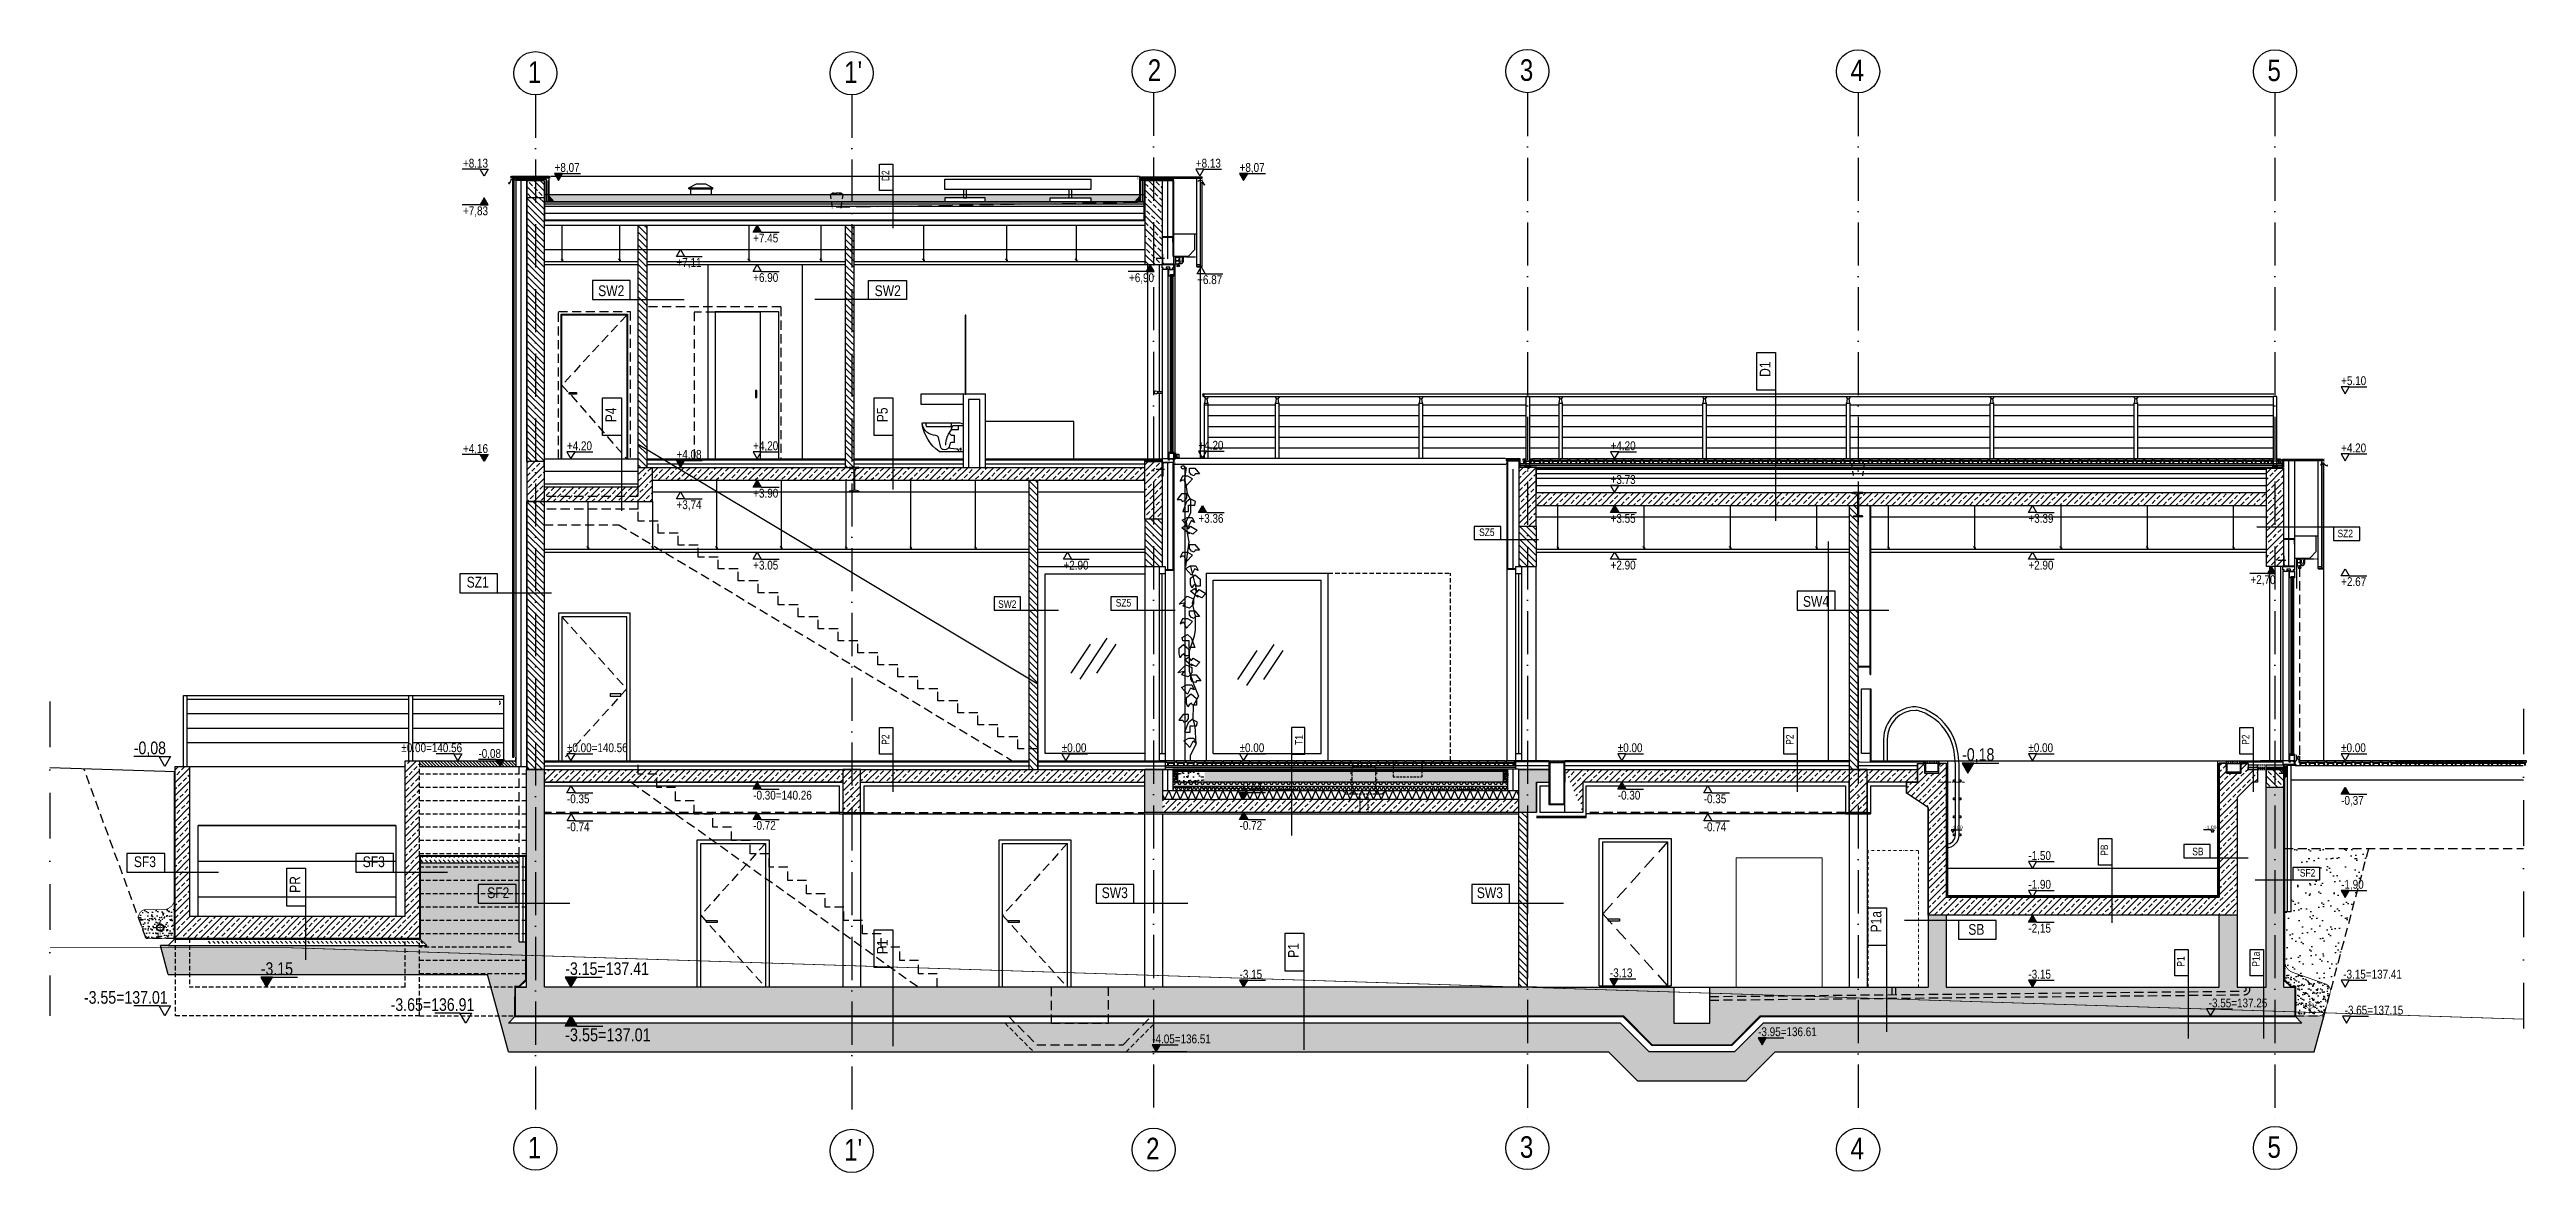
# Model space of a CAD drawing. Header units: millimetres. Extents: x 58205 to 122423, y 1055 to 94479.
# Drawn here: x 68170 to 71615, y 16256 to 17817 of the extents above; entities that cross this region are included whole.
import ezdxf

# ---------------------------------------------------------------- set-up
doc = ezdxf.new("R2010")
doc.units = ezdxf.units.MM
for name, pattern in [('0707_PB_080619_gn_xref$0$ACAD_ISO10W100', [18, 12, -3, 0, -3]), ('_DOT___DASH', [0.335239, 0.176389, -0.088194, 0.0001, -0.070556]), ('ACAD_ISO03W100', [30, 12, -18]), ('ACAD_ISO10W100', [18, 12, -3, 0, -3]), ('AUDIT_D_080509132939-0', [0]), ('DASHDOT', [25.4, 12.7, -6.35, 0, -6.35]), ('DASHED', [0.75, 0.5, -0.25]), ('HIDDEN', [9.525, 6.35, -3.175])]:
    doc.linetypes.add(name, pattern=pattern)
for name, color, linetype in [('+48_CIENKIE', 253, 'Continuous'), ('+48_DRENAŻ', 1, 'AUDIT_D_080509132939-0'), ('+48_HACZE', 253, 'Continuous'), ('+48_IZOLACJE', 4, 'Continuous'), ('+48_KOTY', 3, 'Continuous'), ('+48_MEBLE', 251, 'Continuous'), ('+48_OPISY_ŚCIAN', 3, 'Continuous'), ('+48_OSIE', 8, 'Continuous'), ('+48_POSADZKA', 4, 'Continuous'), ('+48_PRZEKRÓJ', 1, 'Continuous'), ('+48_SCIANY', 1, 'Continuous'), ('+48_STOLARKA OKNA', 3, 'Continuous'), ('+48_STOLARKA_DRZWI', 3, 'Continuous'), ('+48_STOLARKA_OKNA', 3, 'Continuous'), ('+48_SUFITY_PODWIESZANE', 4, 'Continuous'), ('+48_WEŁNA', 252, 'Continuous'), ('+48_WIDOK', 5, 'Continuous'), ('+48_ZIELEŃ', 3, 'Continuous'), ('+48_ŚCIANY_GK', 42, 'Continuous'), ('+48_ŻELBET', 242, 'Continuous'), ('1_CIENKA', 252, 'Continuous'), ('_przerywane', 8, 'DASHED'), ('MEBLE', 4, 'Continuous'), ('OPISOWA', 2, 'Continuous'), ('SCHODY_', 2, 'Continuous')]:
    doc.layers.add(name, color=color, linetype=linetype)
for name, color, linetype, lineweight in [('+48_PRZERYWANA', 6, 'ACAD_ISO03W100', 13), ('Basen Linia 03', 53, 'Continuous', 30), ('Basen Osiowe', 90, 'DASHDOT', 9), ('m1-działowe', 3, 'Continuous', 13)]:
    doc.layers.add(name, color=color, linetype=linetype, lineweight=lineweight)
doc.styles.add('WRP_ARIAL', font='ARIAL.TTF', dxfattribs={"width": 0.8})
doc.linetypes.add('BATTING', pattern='A,0.00254,-2.54,[134,ltypeshp.shx,S=2.54,R=0,X=-2.54,Y=0],-5.08,[134,ltypeshp.shx,S=2.54,R=180,X=2.54,Y=0],-2.54', length=10.16254)
doc.linetypes.add('ZIGZAG', pattern='A,0.00254,-5.08,[131,ltypeshp.shx,S=5.08,R=0,X=-5.08,Y=0],-10.16,[131,ltypeshp.shx,S=5.08,R=180,X=5.08,Y=0],-5.08', length=20.32254)
pattern_1 = [(135, (-3e-07, 8194.679), (-6.28617928, 4e-16), [4.445, -4.445])]
pattern_2 = [(45, (4e-07, 1787.771), (-8.9802561, 8.9802561), []), (45, (8.98, 1787.771), (-8.9802561, 8.9802561), [6.35, -3.175])]

# ---------------------------------------------------------------- blocks, each defined once
blk = doc.blocks.new('OZN_OSI')
at = {"layer": '+48_OSIE', "linetype": 'Continuous', "ltscale": 5}
blk.add_circle((0, -30), 30, dxfattribs=at)
at = {"layer": '+48_OSIE', "linetype": 'Continuous', "ltscale": 5, "style": 'WRP_ARIAL', "width": 0.8}
blk.add_attdef('NR', (-23.3, -43.5), '', height=30, dxfattribs=at)
blk = doc.blocks.new('koty')
at = {"layer": '+48_KOTY', "color": 3, "ltscale": 5}
blk.add_line((70403.2, 11225), (70423.2, 11225), dxfattribs=at)
blk.add_lwpolyline([(70398.6, 11217.1), (70403.2, 11225), (70394.1, 11225)], close=True, dxfattribs=at)
at = {"layer": '+48_KOTY', "color": 3, "style": 'WRP_ARIAL', "width": 0.8}
blk.add_attdef('POZIOM', (70403.2, 11226.8), '', height=10, dxfattribs=at)
blk = doc.blocks.new('WC_KOLO_BOK')
at = {"layer": 'MEBLE'}
for p, q in [((0, 38.4), (5, 40)), ((0, 38.4), (0, 0)), ((14.5, 36.2), (0, 36.2)), ((56.2, 40), (5, 40)), ((6.5, 30.8), (6.5, 36.2)), ((16.8, 35.1), (15.7, 40)), ((51.4, 35.1), (16.8, 35.1)), ((52.5, 40), (51.4, 35.1)), ((2, 3.5), (4.9, 3.5)), ((3.5, 2), (3.5, 4.9)), ((5.8, 0), (33.3, 0)), ((16.4, 30.8), (6.5, 30.8))]:
    blk.add_line(p, q, dxfattribs=at)
for points in [[(19.2, 25.8), (16.5, 23.1), (12.5, 23.1), (12.5, 12.9), (14.6, 12.9, -0.106731), (17.5, 12.3, -0.262549), (18, 11.7, 0.09067), (20.4, 5.4, 0.337696), (27.6, 2.8, 0.254555), (31.1, 6), (34.4, 19.5, -0.317983), (37.7, 22.6, 0.369214), (57, 38.8)], [(24.1, 9.1, 0.047449), (22.3, 19.8, 0.087075), (20.2, 24.4, -0.099381), (14.5, 36.2)]]:
    blk.add_lwpolyline(points, format="xyb", dxfattribs=at)
blk.add_lwpolyline([(0, 0), (5.8, 0), (6.7, 3.1), (7.1, 3.4), (9.1, 3.4), (20.9, 4.8)], dxfattribs=at)
blk.add_circle((3.5, 3.5), 1, dxfattribs=at)
for centre, radius, start, end in [((-0.8, 47.5), 58.4, 305.698, 351.757), ((56.2, 39.2), 0.8, 351.757, 90)]:
    blk.add_arc(centre, radius, start, end, dxfattribs=at)
blk = doc.blocks.new('A$C6D9607FD')
at = {"layer": '+48_PRZEKRÓJ', "color": 251}
for p, q in [((137, 340), (0, 340)), ((0, 340), (0, 337)), ((0, 0), (0, 3)), ((11, 325), (56, 319)), ((11, 15), (56, 21)), ((62, 311), (62, 29)), ((75, 311), (75, 29)), ((126, 325), (81, 319)), ((126, 15), (81, 21)), ((137, 340), (137, 337)), ((137, 0), (137, 3)), ((137, 0), (0, 0)), ((137, 0), (0, 0))]:
    blk.add_line(p, q, dxfattribs=at)
for centre, radius, start, end in [((12, 337), 12.2, 180, 262.0304), ((12, 3), 12.2, 97.9696, 180), ((55, 311), 7.3, 0, 82.0304), ((55, 29), 7.3, 277.9696, 0), ((82, 311), 7.3, 97.9696, 180), ((82, 29), 7.3, 180, 262.0304), ((125, 337), 12.2, 277.9696, 0), ((125, 3), 12.2, 0, 82.0304)]:
    blk.add_arc(centre, radius, start, end, dxfattribs=at)
blk = doc.blocks.new('SCIANA')
at = {"layer": '+48_OPISY_ŚCIAN', "ltscale": 5}
blk.add_line((-25, 0), (25, 0), dxfattribs=at)
blk.add_lwpolyline([(-60, 0), (-25, 0), (-25, 17.5), (-60, 17.5)], close=True, dxfattribs=at)
at = {"layer": '+48_OPISY_ŚCIAN', "ltscale": 5, "style": 'WRP_ARIAL', "width": 0.8}
blk.add_attdef('TYP', (-53.6, 4.8), '', height=10, dxfattribs=at)
blk = doc.blocks.new('servgservgfsddrgf')
at = {"layer": 'OPISOWA', "color": 2, "linetype": 'Continuous'}
for points in [[(-89129, -916256), (-89129, -916321), (-89124, -916321), (-89124, -916256)], [(-88989, -916246), (-89119, -916246)], [(-89119, -916251), (-88989, -916251)], [(-88984, -916256), (-88984, -916321), (-88979, -916321), (-88979, -916256)]]:
    blk.add_lwpolyline(points, dxfattribs=at)
for centre, radius, start, end in [((-89119, -916256), 10, 90, 180.8544), ((-89119, -916256), 5, 90, 181.2084), ((-88989, -916256), 10, 359.1456, 90), ((-88989, -916256), 5, 358.7916, 90)]:
    blk.add_arc(centre, radius, start, end, dxfattribs=at)

msp = doc.modelspace()

# ---------------------------------------------------------------- hatches: boundary and pattern name
at = {"layer": '+48_DRENAŻ', "linetype": 'Continuous', "ltscale": 10}
h = msp.add_hatch(color=5, dxfattribs=at)
h.paths.add_polyline_path([(68328.488, 16596.125, 0.46351218), (68322.665, 16601.057), (68322.762, 16600.477, -0.46351218), (68327.9, 16596.125, -1), (68319.076, 16596.125, -0.24226353), (68320.924, 16599.716), (68320.583, 16600.194, 0.24226353), (68318.488, 16596.125, 1)], flags=17)
h.paths.add_polyline_path([(68328.488, 16596.125, 0.72970182), (68319.419, 16599.031), (68319.898, 16598.689, -0.72970182), (68327.9, 16596.125, -1), (68319.076, 16596.125, -0.04135814), (68319.136, 16596.851), (68318.556, 16596.948, 0.04135814), (68318.488, 16596.125, 1)], flags=0)
h.paths.add_polyline_path([(68328.42, 16595.302), (68327.84, 16595.399, -0.84696422), (68319.136, 16595.399), (68318.556, 16595.302, 0.84696422)])
h.paths.add_polyline_path([(68328.488, 16596.125, 0.04135814), (68328.42, 16596.948), (68327.84, 16596.851, -0.04135814), (68327.9, 16596.125, -1), (68319.076, 16596.125, -0.72970182), (68327.079, 16598.689), (68327.557, 16599.031, 0.72970182), (68318.488, 16596.125, 1)], flags=0)
h.paths.add_polyline_path([(68328.488, 16596.125, 0.24226353), (68326.394, 16600.194), (68326.052, 16599.716, -0.24226353), (68327.9, 16596.125, -1), (68319.076, 16596.125, -0.46351218), (68324.214, 16600.477), (68324.311, 16601.057, 0.46351218), (68318.488, 16596.125, 1)], flags=17)
h = msp.add_hatch(color=5, dxfattribs=at)
h.paths.add_polyline_path([(71308.984, 16488.271, -0.46351218), (71314.806, 16493.202), (71314.71, 16492.622, 0.46351218), (71309.572, 16488.271, 1), (71318.395, 16488.271, 0.24226353), (71316.547, 16491.861), (71316.889, 16492.34, -0.24226353), (71318.984, 16488.271, -1)], flags=17)
h.paths.add_polyline_path([(71308.984, 16488.271, -0.72970182), (71318.053, 16491.176), (71317.574, 16490.834, 0.72970182), (71309.572, 16488.271, 1), (71318.395, 16488.271, 0.04135814), (71318.335, 16488.997), (71318.915, 16489.094, -0.04135814), (71318.984, 16488.271, -1)], flags=0)
h.paths.add_polyline_path([(71309.052, 16487.448), (71309.632, 16487.545, 0.84696422), (71318.335, 16487.545), (71318.915, 16487.448, -0.84696422)])
h.paths.add_polyline_path([(71308.984, 16488.271, -0.04135814), (71309.052, 16489.094), (71309.632, 16488.997, 0.04135814), (71309.572, 16488.271, 1), (71318.395, 16488.271, 0.72970182), (71310.393, 16490.834), (71309.914, 16491.176, -0.72970182), (71318.984, 16488.271, -1)], flags=0)
h.paths.add_polyline_path([(71308.984, 16488.271, -0.24226353), (71311.078, 16492.34), (71311.42, 16491.861, 0.24226353), (71309.572, 16488.271, 1), (71318.395, 16488.271, 0.46351218), (71313.257, 16492.622), (71313.161, 16493.202, -0.46351218), (71318.984, 16488.271, -1)], flags=17)
at = {"layer": '+48_HACZE'}
h = msp.add_hatch(dxfattribs=at)
h.set_pattern_fill('ANSI33', color=256, scale=2, style=0)
h.set_pattern_definition([(315, (63181.725, 83985.275), (8.9802561, 8.9802561), []), (315, (63181.725, 83976.295), (8.980256, 8.980256), [6.35, -3.175])])
h.paths.add_polyline_path([(68845.484, 17611.271), (68857.484, 17611.271), (68857.484, 17635.271), (68845.484, 17635.271)])
h.paths.add_polyline_path([(68833.484, 17611.271), (68845.484, 17611.271), (68845.484, 17635.271), (68833.484, 17635.271)])
h = msp.add_hatch(dxfattribs=at)
h.set_pattern_fill('ANSI31', color=256, scale=2, angle=90, style=0)
h.paths.add_polyline_path([(68833.484, 17244.271), (68857.483, 17244.271), (68857.483, 17611.271), (68833.484, 17611.271)])
h = msp.add_hatch(dxfattribs=at)
h.set_pattern_fill('HEX', color=256, scale=0.5, angle=45, style=0)
h.set_pattern_definition([(45, (0, -2e-12), (-1.94428202, 1.94428202), [1.5875, -3.175]), (165, (0, -2e-12), (-0.71165661, -2.65593863), [1.5875, -3.175]), (105, (1.1225, 1.1225), (-2.65593863, -0.71165661), [1.5875, -3.175])])
h.paths.add_polyline_path([(69255.819, 17615.771), (68997.326, 17615.771), (68992.496, 17606.271), (69257.086, 17606.271)])
h.paths.add_polyline_path([(69273.004, 17615.771), (69255.819, 17615.771), (69257.086, 17606.271), (69271.726, 17606.271)])
h.paths.add_polyline_path([(69342.8, 17615.771), (69285.484, 17615.771), (69285.484, 17606.271), (69342.8, 17606.271)])
h.paths.add_polyline_path([(69285.484, 17615.771), (69273.004, 17615.771), (69271.726, 17606.271), (69285.484, 17606.271)])
h.paths.add_polyline_path([(69414.934, 17611.323), (69414.934, 17615.771), (69342.8, 17615.771), (69342.8, 17606.271), (69414.934, 17606.271)])
h.paths.add_polyline_path([(69441.068, 17615.771), (69414.934, 17615.771), (69414.934, 17611.323), (69441.068, 17611.323)])
h.paths.add_polyline_path([(69575.197, 17615.771), (69445.261, 17615.771), (69445.261, 17611.323), (69471.396, 17611.323), (69471.396, 17606.271), (69561.572, 17606.271), (69561.572, 17611.323), (69575.197, 17611.323)])
h.paths.add_polyline_path([(69587.49, 17615.771), (69575.197, 17615.771), (69575.197, 17611.323), (69587.49, 17611.323)])
h.paths.add_polyline_path([(69618.034, 17615.771), (69591.682, 17615.771), (69591.682, 17611.323), (69618.034, 17611.323)])
h.paths.add_polyline_path([(69686.484, 17613.294), (69686.484, 17615.771), (69618.034, 17615.771), (69618.034, 17606.271), (69679.753, 17606.271)])
h.paths.add_polyline_path([(68864.484, 17615.771), (68864.484, 17613.294), (68871.214, 17606.271), (68992.496, 17606.271), (68997.326, 17615.771)])
h = msp.add_hatch(dxfattribs=at)
h.set_pattern_fill('ANSI33', color=256, scale=2, angle=90, style=0)
h.set_pattern_definition([(135, (4e-07, 1787.771), (-8.9802561, -8.9802561), []), (135, (4e-07, 1796.752), (-8.9802561, -8.9802561), [6.35, -3.175])])
h.paths.add_polyline_path([(69705.484, 17635.271), (69693.484, 17635.271), (69693.484, 17518.271), (69705.484, 17518.271)])
h.paths.add_polyline_path([(69705.484, 17518.271), (69717.484, 17518.271), (69717.484, 17635.271), (69705.484, 17635.271)])
h = msp.add_hatch(dxfattribs=at)
h.set_pattern_fill('ANSI31', color=256, scale=2, angle=90, style=0)
h.paths.add_polyline_path([(68988.484, 17573.314), (69000.484, 17573.314), (69000.484, 17236.271), (68988.484, 17236.271)])
h = msp.add_hatch(dxfattribs=at)
h.set_pattern_fill('ANSI31', color=256, scale=2, angle=90, style=0)
h.paths.add_polyline_path([(69276.484, 17573.271), (69288.484, 17573.271), (69288.484, 17236.228), (69276.484, 17236.228)])
at = {"layer": '+48_HACZE', "linetype": 'AUDIT_D_080509132939-0'}
h = msp.add_hatch(dxfattribs=at)
h.set_pattern_fill('ANSI33', color=256, scale=2, angle=180, style=0)
h.paths.add_polyline_path([(69717.484, 17164.271), (69693.484, 17164.271), (69693.484, 17218.271), (69008.484, 17218.271), (69008.484, 17188.805), (68833.484, 17188.805), (68833.484, 17244.271), (68857.483, 17244.271), (68857.484, 17209.271), (68988.484, 17209.271), (68988.484, 17236.271), (69693.484, 17236.271), (69693.484, 17244.271), (69717.484, 17244.271)])
at = {"layer": '+48_HACZE', "ltscale": 0.15}
h = msp.add_hatch(dxfattribs=at)
h.set_pattern_fill('ANGLE', color=256, style=0)
h.set_pattern_definition([(0, (0, -2e-12), (0, 6.985), [5.08, -1.905]), (90, (0, -2e-12), (-6.985, 4e-16), [5.08, -1.905])])
h.paths.add_polyline_path([(69693.484, 17246.771), (69717.484, 17246.771), (69717.484, 17244.271), (69693.484, 17244.271)])
at = {"layer": '+48_HACZE', "linetype": 'AUDIT_D_080509132939-0'}
h = msp.add_hatch(dxfattribs=at)
h.set_pattern_fill('ANSI33', color=256, scale=2, angle=180, style=0)
h.paths.add_polyline_path([(70237.484, 17236.271), (70213.484, 17236.271), (70213.484, 17154.271), (70237.484, 17154.271)])
at = {"layer": '+48_HACZE', "ltscale": 0.1}
h = msp.add_hatch(dxfattribs=at)
h.set_pattern_fill('AR-SAND', scale=0.05, style=0)
h.paths.add_polyline_path([(70237.484, 17233.771), (71253.483, 17233.771), (71253.483, 17236.771), (70237.484, 17236.771)])
at = {"layer": '+48_HACZE', "linetype": 'AUDIT_D_080509132939-0'}
h = msp.add_hatch(dxfattribs=at)
h.set_pattern_fill('ANSI33', color=256, scale=2, angle=180, style=0)
h.paths.add_polyline_path([(71277.484, 17235.271), (71253.484, 17235.271), (71253.483, 17098.271), (71277.484, 17098.271)])
at = {"layer": '+48_HACZE'}
h = msp.add_hatch(dxfattribs=at)
h.set_pattern_fill('ANSI31', color=256, scale=2, angle=90, style=0)
h.set_pattern_definition([(135, (4e-07, 1787.771), (-4.49012806, -4.49012806), [])])
h.paths.add_polyline_path([(69544.484, 16844.937), (69532.484, 16844.937), (69532.484, 16816.271), (69544.484, 16816.271)])
h.paths.add_polyline_path([(69544.484, 16950.222), (69532.484, 16957.472), (69532.484, 16844.937), (69544.484, 16844.937)])
h.paths.add_polyline_path([(69544.484, 17030.912), (69532.484, 17030.912), (69532.484, 16957.472), (69544.484, 16950.222)])
h.paths.add_polyline_path([(69544.484, 17202.271), (69532.484, 17202.271), (69532.484, 17030.912), (69544.484, 17030.912)])
h.paths.add_polyline_path([(69544.484, 17218.271), (69532.484, 17218.271), (69532.484, 17202.271), (69544.484, 17202.271)])
at = {"layer": '+48_HACZE', "linetype": 'AUDIT_D_080509132939-0'}
h = msp.add_hatch(dxfattribs=at)
h.set_pattern_fill('ANSI33', color=256, scale=2, angle=180, style=0)
h.paths.add_polyline_path([(70237.484, 17201.271), (71253.483, 17201.271), (71253.483, 17183.271), (70237.484, 17183.271)])
at = {"layer": '+48_HACZE'}
h = msp.add_hatch(dxfattribs=at)
h.set_pattern_fill('ANSI31', color=256, scale=2, angle=90, style=0)
h.paths.add_polyline_path([(68833.484, 17188.805), (68857.484, 17188.805), (68857.484, 16816.271), (68833.484, 16816.271)])
h = msp.add_hatch(dxfattribs=at)
h.set_pattern_fill('ANSI31', color=256, scale=2, angle=90, style=0)
h.paths.add_polyline_path([(69705.484, 17164.271), (69693.484, 17164.271), (69693.484, 17098.271), (69705.484, 17098.271)])
h.paths.add_polyline_path([(69717.484, 17164.271), (69705.484, 17164.271), (69705.484, 17098.271), (69717.484, 17098.271)])
h = msp.add_hatch(dxfattribs=at)
h.set_pattern_fill('ANSI31', color=256, scale=2, angle=90, style=0)
h.paths.add_polyline_path([(70673.484, 17183.271), (70685.484, 17183.271), (70685.484, 16816.271), (70673.484, 16816.271)])
h = msp.add_hatch(dxfattribs=at)
h.set_pattern_fill('ANSI31', color=256, scale=2, angle=90, style=0)
h.paths.add_polyline_path([(70213.484, 17098.271), (70225.484, 17098.271), (70225.484, 17154.271), (70213.484, 17154.271)])
h.paths.add_polyline_path([(70225.484, 17098.271), (70237.484, 17098.271), (70237.484, 17154.271), (70225.484, 17154.271)])
at = {"layer": '+48_HACZE', "linetype": 'Continuous'}
h = msp.add_hatch(dxfattribs=at)
h.set_pattern_fill('ANSI33', color=256, scale=2, style=0)
h.paths.add_polyline_path([(68684.484, 16581.125), (68344.488, 16581.125), (68344.488, 16820.271), (68364.484, 16820.271), (68364.484, 16611.902), (68664.488, 16611.902), (68664.488, 16828.271), (68684.484, 16828.271)])
at = {"layer": '+48_HACZE', "ltscale": 0.6}
h = msp.add_hatch(dxfattribs=at)
h.set_pattern_fill('ANSI31', color=256, angle=90, style=0)
h.paths.add_polyline_path([(68684.484, 16828.271), (68684.484, 16820.271), (68818.484, 16820.271), (68818.484, 16828.271)])
at = {"layer": '+48_HACZE', "linetype": 'Continuous'}
h = msp.add_hatch(dxfattribs=at)
h.set_pattern_fill('ANSI33', color=256, scale=2, style=0)
h.paths.add_polyline_path([(69692.984, 16756.271), (69717.984, 16756.271), (69717.984, 16816.271), (69692.984, 16816.271)])
h.paths.add_polyline_path([(70237.984, 16513.271), (70212.984, 16513.271), (69717.984, 16513.271), (69717.984, 16513.271), (68857.984, 16513.271), (68857.984, 16816.271), (68832.984, 16816.271), (68832.984, 16513.271), (68817.984, 16513.271), (68817.984, 16473.271), (70359.234, 16473.271), (70399.234, 16433.271), (70509.234, 16433.271), (70549.234, 16473.271), (71292.984, 16473.271), (71292.984, 16513.271), (71277.984, 16513.271), (71277.984, 16791.271), (71252.984, 16791.271), (71252.984, 16513.271), (71212.984, 16513.271), (71212.984, 16613.271), (71187.984, 16613.271), (71187.984, 16513.271), (70807.984, 16513.271), (70807.984, 16613.271), (70782.984, 16613.271), (70782.984, 16513.271), (70479.234, 16513.271), (70479.234, 16463.271), (70429.234, 16463.271), (70429.234, 16513.271)])
h.paths.add_polyline_path([(70212.984, 16756.271), (70237.984, 16756.271), (70237.984, 16798.271), (70255.484, 16798.271), (70255.484, 16816.271), (70212.984, 16816.271)])
h = msp.add_hatch(dxfattribs=at)
h.set_pattern_fill('ANSI33', color=256, scale=2, style=0)
h.set_pattern_definition(pattern_2)
h.paths.add_polyline_path([(68857.984, 16816.271), (69272.984, 16816.271), (69272.984, 16798.271), (68857.984, 16798.271)])
h = msp.add_hatch(dxfattribs=at)
h.set_pattern_fill('ANSI33', color=256, scale=2, style=0)
h.set_pattern_definition([(45, (-7892.947, 577.846), (-8.9802561, 8.9802561), []), (45, (-7883.967, 577.846), (-8.9802561, 8.9802561), [6.35, -3.175])])
h.paths.add_polyline_path([(69297.984, 16816.271), (69285.484, 16816.271), (69285.484, 16756.271), (69297.984, 16756.271)])
h.paths.add_polyline_path([(69285.484, 16816.271), (69272.984, 16816.271), (69272.984, 16756.271), (69285.484, 16756.271)])
h = msp.add_hatch(dxfattribs=at)
h.set_pattern_fill('ANSI33', color=256, scale=2, style=0)
h.set_pattern_definition(pattern_2)
h.paths.add_polyline_path([(69692.984, 16816.271), (69297.984, 16816.271), (69297.984, 16798.271), (69692.984, 16798.271)])
h = msp.add_hatch(dxfattribs=at)
h.set_pattern_fill('ANSI33', color=256, scale=2, style=0)
edge = h.paths.add_edge_path()
edge.add_line((70302.484, 16756.271), (70277.484, 16756.271))
edge.add_line((70277.484, 16756.271), (70277.484, 16816.271))
edge.add_line((70277.484, 16816.271), (70767.984, 16816.271))
edge.add_line((70767.984, 16816.271), (70767.984, 16798.271))
edge.add_line((70767.984, 16798.271), (70697.984, 16798.271))
edge.add_line((70697.984, 16798.271), (70697.984, 16756.271))
edge.add_line((70697.984, 16756.271), (70672.984, 16756.271))
edge.add_line((70672.984, 16756.271), (70672.984, 16798.271))
edge.add_line((70672.984, 16798.271), (70302.484, 16798.271))
edge.add_line((70302.484, 16798.271), (70302.484, 16756.271))
edge.add_line((70302.484, 16756.271), (70277.484, 16756.271))
edge.add_line((70277.484, 16756.271), (70277.484, 16816.271))
h = msp.add_hatch(dxfattribs=at)
h.set_pattern_fill('ANSI33', color=256, scale=2, style=0)
h.paths.add_polyline_path([(70782.984, 16763.359), (70752.984, 16783.271), (70752.984, 16798.271), (70767.984, 16798.271), (70767.984, 16824.571), (70776.884, 16824.571), (70776.884, 16822.471), (70777.984, 16822.471), (70777.984, 16811.071), (70797.984, 16811.071), (70797.983, 16822.471), (70799.083, 16822.471), (70799.083, 16825.037), (70807.984, 16824.77), (70807.984, 16638.271), (71187.984, 16638.271), (71187.984, 16824.77), (71196.884, 16825.037), (71196.884, 16822.471), (71197.984, 16822.471), (71197.984, 16811.071), (71217.984, 16811.071), (71217.984, 16822.471), (71219.084, 16822.471), (71219.084, 16824.571), (71227.984, 16824.571), (71227.984, 16816.271), (71240.984, 16816.271), (71240.984, 16798.271), (71233.984, 16798.271), (71212.984, 16777.271), (71212.984, 16613.271), (70782.984, 16613.271)])
at = {"layer": '+48_HACZE'}
h = msp.add_hatch(dxfattribs=at)
h.set_pattern_fill('ANSI33', color=256, scale=2, angle=90, style=0)
h.paths.add_polyline_path([(71252.984, 16793.271), (71252.984, 16791.271), (71265.484, 16791.271), (71265.484, 16816.271), (71252.984, 16816.271)])
h.paths.add_polyline_path([(71277.984, 16816.271), (71265.484, 16816.271), (71265.484, 16791.271), (71277.984, 16791.271)])
at = {"layer": '+48_HACZE', "ltscale": 0.15}
h = msp.add_hatch(dxfattribs=at)
h.set_pattern_fill('AR-SAND', color=256, scale=0.2, style=0)
h.paths.add_polyline_path([(69775.984, 16813.771), (69738.984, 16813.771), (69738.984, 16798.271), (69775.984, 16798.271)])
h = msp.add_hatch(dxfattribs=at)
h.set_pattern_fill('AR-SAND', color=256, scale=0.2, style=0)
h.paths.add_polyline_path([(69776.484, 16798.771), (69786.473, 16798.771), (69786.473, 16798.271), (70198.484, 16798.271), (70198.484, 16813.771), (69776.484, 16813.771)])
at = {"layer": '+48_HACZE', "linetype": 'Continuous'}
h = msp.add_hatch(dxfattribs=at)
h.set_pattern_fill('ANSI33', color=256, scale=2, style=0)
h.set_pattern_definition([(45, (8960.085, -2e-12), (-8.980256, 8.980256), []), (45, (8969.065, -2e-12), (-8.980256, 8.980256), [6.35, -3.175])])
h.paths.add_polyline_path([(70212.984, 16774.271), (69717.984, 16774.271), (69717.984, 16756.271), (70212.984, 16756.271)])
at = {"layer": '+48_HACZE'}
h = msp.add_hatch(dxfattribs=at)
h.set_pattern_fill('ANSI31', color=256, scale=2, angle=90, style=0)
h.paths.add_polyline_path([(70212.984, 16513.271), (70224.984, 16513.271), (70224.984, 16756.271), (70212.984, 16756.271)])
at = {"layer": '+48_HACZE', "ltscale": 0.15}
h = msp.add_hatch(dxfattribs=at)
h.set_pattern_fill('AR-SAND', color=256, scale=0.5, style=0)
h.paths.add_polyline_path([(68334.488, 16531.125), (68323.77, 16571.125), (68694.484, 16571.125), (68685.488, 16580.125), (68685.488, 16686.271), (68822.984, 16686.271), (68822.984, 16576.271), (68831.984, 16576.271), (68831.984, 16523.685), (68822.569, 16514.271), (68816.984, 16514.271), (68816.984, 16472.271), (68807.984, 16463.271), (70355.091, 16463.271), (70395.091, 16423.271), (70513.376, 16423.271), (70553.376, 16463.271), (71302.984, 16463.271), (71293.984, 16472.271), (71293.984, 16473.271), (71333.569, 16473.271), (71320.171, 16423.271), (70569.944, 16423.271), (70529.944, 16383.271), (70378.683, 16383.271), (70338.523, 16423.271), (68807.984, 16423.271), (68779.084, 16531.125)])
at = {"layer": '+48_HACZE'}
h = msp.add_hatch(dxfattribs=at)
h.set_pattern_fill('DASH', color=256, scale=1.4, angle=135, style=0)
h.set_pattern_definition(pattern_1)
h.paths.add_polyline_path([(68738.52, 16686.271), (68738.52, 16694.771), (68685.988, 16694.771), (68685.988, 16686.271)])
h.paths.add_polyline_path([(68738.52, 16694.771), (68738.52, 16686.271), (68822.984, 16686.271), (68822.984, 16694.771)])
at = {"layer": '+48_HACZE', "ltscale": 0.15}
h = msp.add_hatch(dxfattribs=at)
h.set_pattern_fill('AR-SAND', color=256, scale=0.5, style=0)
h.paths.add_polyline_path([(71396.001, 16706.271), (71287.984, 16706.271), (71287.984, 16618.271), (71278.984, 16618.271), (71278.984, 16549.83, 0.31524859), (71290.166, 16533.856), (71336.025, 16517.701, -0.38882617), (71342.263, 16505.717)])
h = msp.add_hatch(dxfattribs=at)
h.set_pattern_fill('AR-SAND', color=256, scale=0.5, style=0)
h.paths.add_polyline_path([(68343.488, 16581.125), (68343.488, 16633.594, -0.34363862), (68327.488, 16621.125), (68303.197, 16621.125, 0.47207429), (68293.8, 16608.705), (68294.45, 16606.92), (68301.935, 16586.496, 0.28785911), (68310.49, 16581.125)])
h = msp.add_hatch(dxfattribs=at)
h.set_pattern_fill('AR-SAND', color=256, scale=0.2, style=0)
h.paths.add_polyline_path([(68343.488, 16633.594, -0.34363862), (68327.488, 16621.125), (68303.197, 16621.125, 0.47207429), (68293.8, 16608.705), (68294.45, 16606.92), (68301.935, 16586.496, 0.28785911), (68310.49, 16581.125), (68343.488, 16581.125)])
h.paths.add_polyline_path([(68328.488, 16596.125, -1), (68318.488, 16596.125, -1)], flags=16)
at = {"layer": '+48_HACZE'}
h = msp.add_hatch(dxfattribs=at)
h.set_pattern_fill('DASH', color=256, scale=1.4, angle=135, style=0)
h.set_pattern_definition(pattern_1)
h.paths.add_polyline_path([(68684.484, 16581.125), (68694.484, 16571.125), (68384.488, 16571.125), (68394.488, 16581.125)])
at = {"layer": '+48_HACZE', "ltscale": 0.15}
h = msp.add_hatch(dxfattribs=at)
h.set_pattern_fill('AR-SAND', color=256, scale=0.2, style=0)
h.paths.add_polyline_path([(71290.166, 16533.856, -0.31524859), (71278.984, 16549.83), (71278.984, 16523.685), (71288.398, 16514.271), (71293.984, 16514.271), (71293.984, 16478.964), (71334.186, 16477.679, 0.0830772), (71335.555, 16480.682), (71342.263, 16505.717, 0.38882617), (71336.025, 16517.701)])
h.paths.add_polyline_path([(71334.186, 16477.679), (71293.984, 16478.964), (71293.984, 16473.271), (71325.896, 16473.271, 0.24934529)])
edge = h.paths.add_edge_path(flags=0)
edge.add_arc((71313.984, 16488.271), 5, 180, 360)
edge.add_arc((71313.984, 16488.271), 5, 0, 180)
at = {"layer": '+48_KOTY'}
for points in [[(68883.377, 17644.979), (68872.166, 17644.979), (68877.771, 17635.271)], [(69836.317, 17644.979), (69825.106, 17644.979), (69830.711, 17635.271)], [(68768.524, 17601.562), (68779.735, 17601.562), (68774.129, 17611.271)], [(69695.046, 17508.562), (69706.257, 17508.562), (69700.652, 17518.271)], [(68768.524, 17253.979), (68779.735, 17253.979), (68774.129, 17244.271)], [(69159.693, 17208.562), (69148.482, 17208.562), (69154.087, 17218.271)], [(69779.049, 17173.562), (69767.838, 17173.562), (69773.444, 17183.271)], [(70352.424, 17173.562), (70341.213, 17173.562), (70346.819, 17183.271)], [(71255.046, 17088.561), (71266.257, 17088.561), (71260.652, 17098.27)], [(70846.257, 16824.94), (70830.241, 16824.94), (70838.249, 16811.071)], [(69159.693, 16788.562), (69148.482, 16788.562), (69154.087, 16798.271)], [(69836.339, 16783.94), (69825.128, 16783.94), (69830.734, 16774.232)], [(70362.424, 16788.562), (70351.213, 16788.562), (70356.819, 16798.271)], [(69159.693, 16746.562), (69148.482, 16746.562), (69154.087, 16756.271)], [(69836.317, 16746.562), (69825.106, 16746.562), (69830.711, 16756.271)], [(70933.625, 16603.562), (70922.414, 16603.562), (70928.02, 16613.271)], [(68903.172, 16459.085), (68886.792, 16459.085), (68894.982, 16473.271)]]:
    msp.add_hatch(color=256, dxfattribs=at).paths.add_polyline_path(points)
at = {"layer": '+48_KOTY', "ltscale": 0.3}
msp.add_hatch(color=256, dxfattribs=at).paths.add_polyline_path([(69159.693, 17563.562), (69148.482, 17563.562), (69154.087, 17573.271)])
at = {"layer": '+48_KOTY', "ltscale": 2}
h = msp.add_hatch(color=3, dxfattribs=at)
h.paths.add_polyline_path([(69050.216, 17241.216), (69052.968, 17245.983), (69041.757, 17245.983), (69044.509, 17241.216)])
h.paths.add_polyline_path([(69049.505, 17239.984), (69050.216, 17241.216), (69044.509, 17241.216), (69045.22, 17239.984)])
h.paths.add_polyline_path([(69047.362, 17236.274), (69049.505, 17239.984), (69045.22, 17239.984)])
h = msp.add_hatch(color=3, dxfattribs=at)
h.paths.add_polyline_path([(68799.352, 16825.216), (68802.104, 16829.983), (68790.893, 16829.983), (68793.645, 16825.216)])
h.paths.add_polyline_path([(68798.641, 16823.984), (68799.352, 16825.216), (68793.645, 16825.216), (68794.356, 16823.984)])
h.paths.add_polyline_path([(68796.498, 16820.274), (68798.641, 16823.984), (68794.356, 16823.984)])
h = msp.add_hatch(color=3, dxfattribs=at)
h.paths.add_polyline_path([(71365.932, 16786.325), (71368.684, 16781.559), (71357.473, 16781.559), (71360.225, 16786.325)])
h.paths.add_polyline_path([(71365.221, 16787.557), (71365.932, 16786.325), (71360.225, 16786.325), (71360.937, 16787.557)])
h.paths.add_polyline_path([(71363.079, 16791.267), (71365.221, 16787.557), (71360.937, 16787.557)])
h = msp.add_hatch(color=3, dxfattribs=at)
h.paths.add_polyline_path([(71365.932, 16643.216), (71368.684, 16647.983), (71357.473, 16647.983), (71360.225, 16643.216)])
h.paths.add_polyline_path([(71365.221, 16641.984), (71365.932, 16643.216), (71360.225, 16643.216), (71360.937, 16641.984)])
h.paths.add_polyline_path([(71363.079, 16638.274), (71365.221, 16641.984), (71360.937, 16641.984)])
h = msp.add_hatch(color=3, dxfattribs=at)
h.paths.add_polyline_path([(68475.539, 16520.336), (68479.47, 16527.145), (68463.455, 16527.145), (68467.386, 16520.336)])
h.paths.add_polyline_path([(68474.523, 16518.576), (68475.539, 16520.336), (68467.386, 16520.336), (68468.402, 16518.576)])
h.paths.add_polyline_path([(68471.463, 16513.275), (68474.523, 16518.576), (68468.402, 16518.576)])
h = msp.add_hatch(color=3, dxfattribs=at)
h.paths.add_polyline_path([(68899.052, 16520.336), (68902.983, 16527.145), (68886.967, 16527.145), (68890.898, 16520.336)])
h.paths.add_polyline_path([(68898.035, 16518.576), (68899.052, 16520.336), (68890.898, 16520.336), (68891.915, 16518.576)])
h.paths.add_polyline_path([(68894.975, 16513.275), (68898.035, 16518.576), (68891.915, 16518.576)])
h = msp.add_hatch(color=3, dxfattribs=at)
h.paths.add_polyline_path([(69833.56, 16518.216), (69836.312, 16522.983), (69825.101, 16522.983), (69827.853, 16518.216)])
h.paths.add_polyline_path([(69832.849, 16516.984), (69833.56, 16518.216), (69827.853, 16518.216), (69828.564, 16516.984)])
h.paths.add_polyline_path([(69830.706, 16513.274), (69832.849, 16516.984), (69828.564, 16516.984)])
h = msp.add_hatch(color=3, dxfattribs=at)
h.paths.add_polyline_path([(70348.719, 16520.216), (70351.47, 16524.983), (70340.26, 16524.983), (70343.011, 16520.216)])
h.paths.add_polyline_path([(70348.007, 16518.984), (70348.719, 16520.216), (70343.011, 16520.216), (70343.723, 16518.984)])
h.paths.add_polyline_path([(70345.865, 16515.274), (70348.007, 16518.984), (70343.723, 16518.984)])
h = msp.add_hatch(color=3, dxfattribs=at)
h.paths.add_polyline_path([(70930.869, 16518.216), (70933.621, 16522.983), (70922.41, 16522.983), (70925.162, 16518.216)])
h.paths.add_polyline_path([(70930.157, 16516.984), (70930.869, 16518.216), (70925.162, 16518.216), (70925.873, 16516.984)])
h.paths.add_polyline_path([(70928.015, 16513.274), (70930.157, 16516.984), (70925.873, 16516.984)])
h = msp.add_hatch(color=3, dxfattribs=at)
h.paths.add_polyline_path([(70554.917, 16438.216), (70557.669, 16442.983), (70546.458, 16442.983), (70549.21, 16438.216)])
h.paths.add_polyline_path([(70554.206, 16436.984), (70554.917, 16438.216), (70549.21, 16438.216), (70549.921, 16436.984)])
h.paths.add_polyline_path([(70552.063, 16433.274), (70554.206, 16436.984), (70549.921, 16436.984)])
h = msp.add_hatch(color=3, dxfattribs=at)
h.paths.add_polyline_path([(69712.023, 16428.216), (69714.775, 16432.983), (69703.564, 16432.983), (69706.316, 16428.216)])
h.paths.add_polyline_path([(69711.311, 16426.984), (69712.023, 16428.216), (69706.316, 16428.216), (69707.027, 16426.984)])
h.paths.add_polyline_path([(69709.169, 16423.274), (69711.311, 16426.984), (69707.027, 16426.984)])
at = {"layer": '+48_WEŁNA', "linetype": 'ZIGZAG', "ltscale": 0.28}
h = msp.add_hatch(dxfattribs=at)
h.set_pattern_fill('HONEY', color=256, scale=0.2, angle=90, style=0)
h.set_pattern_definition([(90, (4e-07, 1797.77125), (-0.549926, 0.9525), [0.635, -1.27]), (210, (4e-07, 1797.77125), (-0.549926197, -0.952499886), [0.635, -1.27]), (150, (4e-07, 1797.77125), (-1.099852197, 1.14e-07), [-1.27, 0.635])])
h.paths.add_polyline_path([(68863.484, 17612.893), (68863.484, 17606.771), (68869.35, 17606.771)])
h = msp.add_hatch(dxfattribs=at)
h.set_pattern_fill('HONEY', color=256, scale=0.2, angle=90, style=0)
h.set_pattern_definition([(90, (138550.9672, 1797.77125), (0.549926, 0.9525), [0.635, -1.27]), (330, (138550.9672, 1797.77125), (0.549926197, -0.952499886), [0.635, -1.27]), (30, (138550.9672, 1797.77125), (1.099852197, 1.14e-07), [-1.27, 0.635])])
h.paths.add_polyline_path([(69687.484, 17612.893), (69687.484, 17606.771), (69681.617, 17606.771)])
h = msp.add_hatch(dxfattribs=at)
h.set_pattern_fill('AR-CONC', color=256, scale=0.3, angle=90, style=0)
h.set_pattern_definition([(140, (0, 0), (4.781726, 54.6554), [5.715, -62.865]), (85, (0, 0), (-57.316993, -10.572848), [4.572, -50.292]), (190.451, (0.4, 4.555), (-52.535006, 44.08275), [4.857, -53.427]), (136.1842, (-15.24, 9e-16), (12.6127, 81.32371), [8.5725, -94.2975]), (186.6356, (-14.19, 6.78), (-74.22767, 71.22127), [7.2855, -80.1405]), (81.184, (-15.24, 9e-16), (-74.22754, 71.22138), [6.858, -75.438]), (111, (-11.43, 7.62), (30.679656, 45.484464), [5.715, -62.865]), (56, (-11.43, 7.62), (-55.25639, 18.54061), [4.572, -50.292]), (161.4514, (-8.873, 11.41), (-24.576857, 64.024947), [4.857, -53.427]), (127.5, (0, 0), (-25.3665117, 0.926581), [0, -49.6824, 0, -51.054, 0, -50.4825]), (97.5, (0, 0), (-30.054172, 20.045899), [0, -29.1084, 0, -48.5394, 0, -19.2405]), (57.5, (-1e-15, -16.993), (1.718623, 40.6771786), [0, -19.05, 0, -59.436, 0, -78.867]), (47.5, (-2e-15, -24.613), (-7.627947, 44.438754), [0, -24.765, 0, -39.4716, 0, -56.007])])
h.paths.add_polyline_path([(69727.984, 16513.271), (69717.984, 16523.271), (69717.984, 16513.271)])
h = msp.add_hatch(dxfattribs=at)
h.set_pattern_fill('AR-CONC', color=256, scale=2, angle=90, style=0)
h.set_pattern_definition([(140, (0, 0), (31.8782, 364.3693), [38.1, -419.1]), (85, (0, 0), (-382.1133, -70.4857), [30.48, -335.28]), (190.451, (2.66, 30.36), (-350.2334, 293.885), [32.38, -356.18]), (136.1842, (-101.6, 6e-15), (84.0847, 542.158), [57.15, -628.65]), (186.6356, (-94.6, 45.2), (-494.851, 474.8085), [48.57, -534.27]), (81.184, (-101.6, 6e-15), (-494.8502, 474.809), [45.72, -502.92]), (111, (-76.2, 50.8), (204.531, 303.2298), [38.1, -419.1]), (56, (-76.2, 50.8), (-368.376, 123.604), [30.48, -335.28]), (161.4514, (-59.16, 76.07), (-163.8457, 426.833), [32.38, -356.18]), (127.5, (0, 0), (-169.11008, 6.1772), [0, -331.216, 0, -340.36, 0, -336.55]), (97.5, (0, 0), (-200.36115, 133.63933), [0, -194.056, 0, -323.596, 0, -128.27]), (57.5, (-7e-15, -113.28), (11.4575, 271.1812), [0, -127, 0, -396.24, 0, -525.78]), (47.5, (-1e-14, -164.08), (-50.853, 296.2584), [0, -165.1, 0, -263.144, 0, -373.38])])
h.paths.add_polyline_path([(70212.984, 16523.271), (70202.984, 16513.271), (70212.984, 16513.271)])
at = {"layer": '+48_WIDOK'}
h = msp.add_hatch(dxfattribs=at)
h.set_pattern_fill('ANSI31', color=2, scale=0.4, style=0)
h.set_pattern_definition([(135, (70215.6836, 17245.4718), (0.898026, 0.898026), [])])
h.paths.add_polyline_path([(70196.484, 17247.672), (70196.484, 17245.472), (70215.184, 17245.472), (70215.184, 17247.672)])
h = msp.add_hatch(dxfattribs=at)
h.set_pattern_fill('ANSI31', color=2, scale=0.4, style=0)
h.set_pattern_definition([(135, (70215.6836, 17236.1706), (0.89803, 0.89803), [])])
h.paths.add_polyline_path([(70213.484, 17236.271), (70215.184, 17236.271), (70215.184, 17245.271), (70213.484, 17245.271)])
h = msp.add_hatch(dxfattribs=at)
h.set_pattern_fill('ANSI31', color=2, scale=0.4, style=0)
h.set_pattern_definition([(45, (71275.2835, 17236.1702), (-0.89803, 0.89803), [])])
h.paths.add_polyline_path([(71277.484, 17236.17), (71275.784, 17236.17), (71275.784, 17245.27), (71277.484, 17245.27)])
h = msp.add_hatch(dxfattribs=at)
h.set_pattern_fill('ANSI31', color=256, scale=0.8, angle=45, style=0)
h.set_pattern_definition([(90, (-0.0019, -0.3737), (-2.54, 4e-16), [])])
h.paths.add_polyline_path([(70778.232, 16827.897), (70797.732, 16827.897), (70797.732, 16824.397), (70778.232, 16824.397)])
h = msp.add_hatch(dxfattribs=at)
h.set_pattern_fill('ANSI31', color=256, scale=0.8, angle=45, style=0)
h.set_pattern_definition([(90, (0.008, -0.41), (-2.54, 4e-16), [])])
h.paths.add_polyline_path([(71217.741, 16827.861), (71198.241, 16827.861), (71198.241, 16824.361), (71199.091, 16824.361), (71217.741, 16824.361)])
at = {"layer": '1_CIENKA', "lineweight": -3}
h = msp.add_hatch(dxfattribs=at)
h.set_pattern_fill('ANSI31', color=256, scale=0.7, angle=45, style=0)
h.set_pattern_definition([(90, (-3e-07, 8194.679), (-2.2225, 2e-16), [])])
h.paths.add_polyline_path([(70276.484, 16828.271), (70256.484, 16828.271), (70256.484, 16825.771), (70276.484, 16825.771)])

# ---------------------------------------------------------------- linework, layer by layer
at = {"layer": '+48_CIENKIE'}
for points in [[(68882.484, 17573.314), (68882.484, 17522.521), (68882.484, 17522.521)], [(68962.484, 17573.314), (68962.484, 17522.521), (68962.484, 17522.521)], [(69142.484, 17573.314), (69142.484, 17522.521), (69142.484, 17522.521)], [(69242.375, 17573.285), (69242.375, 17522.521), (69242.375, 17522.521)], [(69385.308, 17573.314), (69385.308, 17522.521), (69385.308, 17522.521)], [(69500.823, 17573.314), (69500.823, 17522.521), (69500.823, 17522.521)], [(69597.791, 17573.314), (69597.791, 17522.521), (69597.791, 17522.521)], [(68882.484, 17522.521), (68884.239, 17523.798), (68881.236, 17525.67)], [(68962.484, 17522.521), (68964.239, 17523.798), (68961.236, 17525.67)], [(69142.484, 17522.521), (69144.239, 17523.798), (69141.236, 17525.67)], [(69242.375, 17522.521), (69244.131, 17523.798), (69241.127, 17525.67)], [(69385.308, 17522.521), (69387.063, 17523.798), (69384.06, 17525.67)], [(69500.823, 17522.521), (69502.579, 17523.798), (69499.575, 17525.67)], [(69597.791, 17522.521), (69599.547, 17523.798), (69596.544, 17525.67)], [(69097.484, 17218.271), (69097.484, 17122.521), (69097.484, 17122.521)], [(69187.484, 17218.271), (69187.484, 17122.521), (69187.484, 17122.521)], [(69277.484, 17218.271), (69277.484, 17122.521), (69277.484, 17122.521)], [(69367.484, 17218.271), (69367.484, 17122.521), (69367.484, 17122.521)], [(69457.484, 17218.271), (69457.484, 17122.521), (69457.484, 17122.521)], [(68918.484, 17188.805), (68918.484, 17122.521), (68918.484, 17122.521)], [(69008.484, 17188.805), (69008.484, 17122.521), (69008.484, 17122.521)], [(70267.484, 17183.271), (70267.484, 17122.521), (70267.484, 17122.521)], [(70387.484, 17183.271), (70387.484, 17122.521), (70387.484, 17122.521)], [(70507.484, 17183.271), (70507.484, 17122.521), (70507.484, 17122.521)], [(70627.484, 17183.271), (70627.484, 17122.521), (70627.484, 17122.521)], [(70727.484, 17183.271), (70727.484, 17122.521), (70727.484, 17122.521)], [(70847.484, 17183.271), (70847.484, 17122.518), (70847.484, 17122.518)], [(70967.484, 17183.271), (70967.484, 17122.521), (70967.484, 17122.521)], [(71087.484, 17183.271), (71087.484, 17122.523), (71087.484, 17122.523)], [(71207.484, 17183.271), (71207.484, 17122.521), (71207.484, 17122.521)], [(68918.484, 17122.521), (68920.239, 17123.798), (68917.236, 17125.67)], [(69008.484, 17122.521), (69010.239, 17123.798), (69007.236, 17125.67)], [(69097.484, 17122.521), (69099.239, 17123.798), (69096.236, 17125.67)], [(69187.484, 17122.521), (69189.239, 17123.798), (69186.236, 17125.67)], [(69277.484, 17122.521), (69279.239, 17123.798), (69276.236, 17125.67)], [(69367.484, 17122.521), (69369.239, 17123.798), (69366.236, 17125.67)], [(69457.484, 17122.521), (69459.239, 17123.798), (69456.236, 17125.67)], [(70267.484, 17122.521), (70269.239, 17123.798), (70266.236, 17125.67)], [(70387.484, 17122.521), (70389.239, 17123.798), (70386.236, 17125.67)], [(70507.484, 17122.521), (70509.239, 17123.798), (70506.236, 17125.67)], [(70627.484, 17122.521), (70629.239, 17123.798), (70626.236, 17125.67)], [(70727.484, 17122.521), (70729.239, 17123.798), (70726.236, 17125.67)], [(70847.484, 17122.518), (70849.239, 17123.796), (70846.236, 17125.667)], [(70967.484, 17122.521), (70969.239, 17123.798), (70966.236, 17125.67)], [(71087.484, 17122.523), (71089.239, 17123.801), (71086.236, 17125.672)], [(71207.484, 17122.521), (71209.239, 17123.798), (71206.236, 17125.669)]]:
    msp.add_lwpolyline(points, dxfattribs=at)
at = {"layer": '+48_DRENAŻ', "linetype": 'HIDDEN', "ltscale": 0.5, "const_width": 1}
for points in [[(68343.988, 16637.625, -0.41421356), (68327.488, 16621.125), (68327.488, 16621.125), (68303.197, 16621.125, 0.47207429), (68293.8, 16608.705), (68301.563, 16587.376, 0.31529879), (68310.49, 16581.125), (68344.488, 16581.125)], [(71292.984, 16473.271), (71325.896, 16473.271, 0.33945426), (71335.555, 16480.682), (71342.263, 16505.717, 0.38882617), (71336.025, 16517.701), (71290.166, 16533.856, -0.31524859), (71278.984, 16549.83)]]:
    msp.add_lwpolyline(points, format="xyb", dxfattribs=at)
at = {"layer": '+48_DRENAŻ', "color": 5, "linetype": 'Continuous', "ltscale": 10}
for radius in [5, 4.412]:
    msp.add_circle((68323.488, 16596.125), radius, dxfattribs=at)
at = {"layer": '+48_HACZE'}
for p, q in [((68808.418, 17631), (68808.714, 17632.471)), ((68808.418, 17631), (68809.892, 17631.281)), ((68815.484, 17636.271), (68815.484, 17638.871)), ((68818.484, 17638.271), (68815.484, 17638.271)), ((69776.594, 17629.079), (69775.121, 17629.36)), ((69776.594, 17629.079), (69776.299, 17630.55))]:
    msp.add_line(p, q, dxfattribs=at)
at = {"layer": '+48_HACZE', "color": 251, "ltscale": 0.1}
msp.add_line((70232.184, 17244.772), (70232.184, 17244.771), dxfattribs=at)
at = {"layer": '+48_HACZE', "linetype": 'HIDDEN'}
for p, q in [((70118.503, 16828.271), (70118.503, 17089.271)), ((68684.484, 16696.271), (68684.484, 16820.271)), ((68832.984, 16809.741), (68684.484, 16809.741)), ((68832.984, 16791.212), (68684.484, 16791.212)), ((68832.984, 16772.682), (68684.484, 16772.682)), ((68832.984, 16754.153), (68684.484, 16754.153)), ((68832.984, 16735.624), (68684.484, 16735.624)), ((68832.984, 16717.094), (68684.484, 16717.094)), ((68832.984, 16698.565), (68684.484, 16698.565)), ((68832.984, 16680.035), (68684.484, 16680.035)), ((68832.984, 16661.506), (68684.484, 16661.506)), ((68832.984, 16642.977), (68684.484, 16642.977)), ((68832.984, 16624.447), (68684.484, 16624.447)), ((68664.488, 16513.271), (68664.488, 16581.125)), ((68832.984, 16605.918), (68684.484, 16605.918)), ((68832.984, 16587.388), (68684.484, 16587.388)), ((68684.484, 16473.271), (68684.484, 16581.125)), ((68811.984, 16568.859), (68684.484, 16568.859)), ((68832.984, 16550.329), (68684.484, 16550.329)), ((68832.984, 16531.8), (68684.484, 16531.8)), ((68832.484, 16513.271), (68684.484, 16513.271)), ((68684.484, 16473.271), (68817.965, 16473.271))]:
    msp.add_line(p, q, dxfattribs=at)
at = {"layer": '+48_HACZE', "ltscale": 0.15}
for p, q in [((68334.488, 16531.125), (68323.77, 16571.125)), ((68334.488, 16571.125), (68323.77, 16571.125)), ((68334.488, 16531.125), (68779.084, 16531.125)), ((68807.984, 16423.271), (68779.084, 16531.125))]:
    msp.add_line(p, q, dxfattribs=at)
at = {"layer": '+48_HACZE', "linetype": 'HIDDEN', "ltscale": 0.2}
for points in [[(69765.484, 17517.771), (69765.484, 17560.73), (69732.484, 17560.73)], [(69735.484, 17529.171), (69765.684, 17529.171)], [(69735.484, 17529.171), (69765.684, 17529.171)], [(71325.484, 17097.771), (71325.484, 17140.729), (71292.484, 17140.729)], [(71295.484, 17109.171), (71325.684, 17109.171)], [(71295.484, 17109.17), (71325.684, 17109.17)]]:
    msp.add_lwpolyline(points, dxfattribs=at)
at = {"layer": '+48_HACZE', "color": 251, "ltscale": 0.1}
for points in [[(69732.484, 17560.683), (69732.484, 17530.171), (69753.884, 17530.171), (69762.984, 17539.271), (69762.984, 17560.671), (69732.484, 17560.671)], [(69736.184, 17529.171), (69736.184, 17518.671)], [(69736.184, 17528.812), (69741.784, 17527.494)], [(69736.184, 17524.096), (69740.188, 17524.096)], [(69736.184, 17523.746), (69740.188, 17523.746)], [(69736.184, 17519.031), (69742.771, 17520.581)], [(69741.784, 17526.833), (69741.784, 17527.494)], [(71292.484, 17140.682), (71292.484, 17110.171), (71313.884, 17110.171), (71322.984, 17119.271), (71322.984, 17140.671), (71292.484, 17140.671)], [(71295.484, 17110.171), (71295.484, 17067.907)], [(71296.184, 17109.171), (71296.184, 17098.671)], [(71296.184, 17108.811), (71301.784, 17107.493)], [(71296.184, 17104.096), (71300.188, 17104.096)], [(71296.184, 17103.746), (71300.188, 17103.746)], [(71296.184, 17099.03), (71302.771, 17100.58)], [(71301.784, 17106.833), (71301.784, 17107.493)]]:
    msp.add_lwpolyline(points, dxfattribs=at)
at = {"layer": '+48_HACZE', "ltscale": 0.15}
for points in [[(69720.721, 17526.771), (69709.29, 17526.771)], [(69720.721, 17233.286), (69709.29, 17233.286)], [(71280.721, 17106.771), (71269.29, 17106.771)], [(71282.721, 16810.283), (71271.29, 16810.283)], [(68651.484, 16738.271), (68376.484, 16738.271)], [(68376.484, 16611.902), (68376.484, 16738.271), (68651.484, 16738.271), (68651.484, 16611.902)], [(68651.484, 16688.271), (68376.484, 16688.271)], [(68651.484, 16638.271), (68376.484, 16638.271)], [(68807.984, 16423.271), (70338.523, 16423.271), (70378.523, 16383.271), (70529.944, 16383.271), (70569.944, 16423.271), (71320.171, 16423.271), (71334.745, 16477.662)]]:
    msp.add_lwpolyline(points, dxfattribs=at)
at = {"layer": '+48_HACZE', "color": 251}
for points in [[(69742.134, 17527.028, 2.64154851), (69746.532, 17525.792, -0.41421356), (69746.532, 17526.499), (69746.926, 17526.892, 0.41421356), (69746.926, 17527.175), (69746.148, 17527.953, 0.41421356), (69745.865, 17527.953), (69745.192, 17527.28, 0.19891237), (69745.134, 17527.138), (69745.134, 17523.921, -1), (69742.134, 17523.921), (69742.134, 17527.613, 0.34803861), (69741.979, 17527.807), (69736.184, 17529.171), (69735.484, 17529.171), (69735.484, 17518.671), (69736.184, 17518.671), (69740.161, 17519.607, -0.05783703), (69740.207, 17519.612), (69742.718, 17519.612, 0.40906326), (69747.084, 17523.921)], [(71302.134, 17107.027, 2.64154851), (71306.532, 17105.791, -0.41421356), (71306.532, 17106.498), (71306.926, 17106.892, 0.41421356), (71306.926, 17107.174), (71306.148, 17107.952, 0.41421356), (71305.865, 17107.952), (71305.192, 17107.279, 0.19891237), (71305.134, 17107.138), (71305.134, 17103.921, -1), (71302.134, 17103.921), (71302.134, 17107.612, 0.34803861), (71301.979, 17107.807), (71296.184, 17109.171), (71295.484, 17109.171), (71295.484, 17098.671), (71296.184, 17098.671), (71300.161, 17099.606, -0.05783703), (71300.207, 17099.612), (71302.717, 17099.612, 0.40906326), (71307.084, 17103.921)]]:
    msp.add_lwpolyline(points, format="xyb", dxfattribs=at)
at = {"layer": '+48_HACZE', "ltscale": 0.15}
msp.add_lwpolyline([(69693.484, 17246.771), (69717.484, 17246.771), (69717.484, 17244.271), (69693.484, 17244.271)], close=True, dxfattribs=at)
at = {"layer": '+48_HACZE', "linetype": 'HIDDEN'}
for points in [[(69948.493, 17089.271), (70118.503, 17089.271)], [(68344.488, 16581.125), (68344.488, 16473.271)], [(68364.484, 16581.125), (68364.484, 16513.271)], [(68664.488, 16513.271), (68364.484, 16513.271)], [(68684.484, 16473.271), (68344.488, 16473.271)]]:
    msp.add_lwpolyline(points, dxfattribs=at)
at = {"layer": '+48_HACZE', "color": 251, "linetype": 'HIDDEN'}
msp.add_lwpolyline([(69498.842, 16463.271), (69538.842, 16423.271), (69667.126, 16423.271), (69707.126, 16463.271)], dxfattribs=at)
at = {"layer": '+48_HACZE', "color": 251, "ltscale": 0.1}
for centre, radius in [((69739.784, 17516.921), 1.75), ((69739.784, 17516.921), 0.5), ((71299.784, 17096.921), 1.75), ((71299.784, 17096.921), 0.5)]:
    msp.add_circle(centre, radius, dxfattribs=at)
at = {"layer": '+48_HACZE', "ltscale": 0.15}
for centre, radius in [((69733.009, 16813.118), 0.484), ((69733.698, 16810.005), 1.12), ((69733.738, 16802.248), 1.118), ((69733.361, 16807.968), 0.731), ((69734.271, 16805.371), 1.635), ((69733.784, 16799.943), 0.961), ((69734.269, 16812.144), 0.938), ((69735.594, 16808.262), 1.314), ((69735.563, 16803.251), 0.723), ((69735.598, 16810.498), 0.741), ((69736.616, 16800.792), 1.755), ((69736.844, 16812.298), 1.262), ((69736.438, 16804.914), 0.521), ((69737.136, 16806.36), 0.983), ((69737.387, 16803.643), 0.984), ((69737.383, 16809.934), 0.952), ((69737.666, 16808.046), 0.662), ((70194.351, 16800.792), 1.755), ((70193.58, 16803.643), 0.984), ((70193.584, 16809.934), 0.952), ((70193.301, 16808.046), 0.662), ((70194.123, 16812.448), 1.462), ((70193.831, 16806.36), 0.983), ((70194.53, 16804.914), 0.521), ((70195.373, 16808.262), 1.314), ((70195.369, 16810.498), 0.741), ((70195.405, 16803.251), 0.723), ((70196.696, 16805.371), 1.635), ((70196.698, 16812.144), 0.938), ((70197.229, 16802.248), 1.118), ((70197.269, 16810.005), 1.12), ((70197.183, 16799.943), 0.961), ((70197.606, 16807.968), 0.731), ((70197.958, 16813.118), 0.484)]:
    msp.add_circle(centre, radius, dxfattribs=at)
at = {"layer": '+48_HACZE'}
for points in [[(68817.671, 17635.643), (68816.31, 17637.247), (68812.531, 17637.039), (68811.195, 17635.214), (68810.338, 17633.183), (68808.418, 17631)], [(69767.342, 17633.722), (69768.703, 17635.326), (69772.482, 17635.118), (69773.818, 17633.293), (69774.674, 17631.262), (69776.594, 17629.079)]]:
    msp.add_spline(points, degree=3, dxfattribs=at)
at = {"layer": '+48_IZOLACJE'}
for p, q in [((68864.484, 17638.771), (68815.484, 17638.771)), ((68864.484, 17638.271), (68818.484, 17638.271)), ((68858.484, 17579.771), (68858.484, 17635.271)), ((69686.484, 17637.832), (69732.984, 17637.832)), ((69686.484, 17637.332), (69732.984, 17637.332)), ((69692.484, 17579.771), (69692.484, 17635.271)), ((69732.984, 17635.271), (69732.984, 17518.271))]:
    msp.add_line(p, q, dxfattribs=at)
at = {"layer": '+48_IZOLACJE', "linetype": 'ACAD_ISO03W100', "ltscale": 0.5}
for points, const_width in [([(68864.484, 17638.521), (68815.484, 17638.521)], 0.5), ([(68857.984, 17579.771), (68857.984, 17635.271)], 1), ([(68870.044, 17606.771), (68863.984, 17613.105), (68863.984, 17635.271)], 1), ([(69680.924, 17606.771), (69686.984, 17613.105), (69686.984, 17635.271)], 1), ([(69692.984, 17579.771), (69692.984, 17635.271)], 1), ([(69732.734, 17635.271), (69732.734, 17518.271)], 0.5), ([(68857.484, 17580.271), (69693.484, 17580.271)], 1), ([(68858.484, 17606.271), (69692.484, 17606.271)], 1), ([(70215.484, 17237.021), (70238.234, 17237.021)], 1.5), ([(70239.984, 17234.521), (70238.234, 17237.021)], 1.5), ([(70239.984, 17234.521), (71251.983, 17234.521)], 1.5), ([(71251.983, 17234.521), (71252.733, 17236.021)], 1.5), ([(71276.084, 17236.821), (71269.235, 17236.821), (71268.435, 17236.021), (71252.733, 17236.021)], 1.5), ([(70549.648, 16472.271), (71293.984, 16472.271), (71293.984, 16514.271), (71288.398, 16514.271), (71278.984, 16523.685), (71278.984, 16819.471)], 2), ([(68343.488, 16812.976), (68343.488, 16580.125), (68685.488, 16580.125), (68685.488, 16695.266), (68831.984, 16695.266), (68831.984, 16523.685), (68822.569, 16514.271), (68816.984, 16514.271), (68816.965, 16472.271), (70358.819, 16472.271)], 2), ([(70358.819, 16472.271), (70398.819, 16432.271), (70509.648, 16432.271), (70549.648, 16472.271)], 2)]:
    msp.add_lwpolyline(points, dxfattribs=dict(at, const_width=const_width))
at = {"layer": '+48_IZOLACJE'}
for points in [[(68869.35, 17606.771), (68863.484, 17612.893)], [(68871.693, 17605.771), (68864.484, 17613.294), (68864.484, 17638.271)], [(69679.274, 17605.771), (69686.484, 17613.294), (69686.484, 17635.271)], [(69681.617, 17606.771), (69687.484, 17612.893)], [(69686.484, 17635.271), (69686.484, 17637.332)], [(69732.984, 17635.271), (69732.984, 17637.832)], [(68857.484, 17580.771), (69693.484, 17580.771)], [(68857.484, 17579.771), (69693.484, 17579.771)], [(70215.484, 17236.271), (70215.484, 17247.972), (70196.184, 17247.972), (70196.184, 17245.472)], [(70215.184, 17236.271), (70215.184, 17247.672), (70196.484, 17247.672), (70196.484, 17245.472)], [(68831.984, 16752.278), (68832.984, 16752.278)]]:
    msp.add_lwpolyline(points, dxfattribs=at)
at = {"layer": '+48_IZOLACJE', "linetype": 'ACAD_ISO03W100', "ltscale": 0.3, "const_width": 0.5}
msp.add_lwpolyline([(69686.484, 17637.582), (69732.984, 17637.582)], dxfattribs=at)
at = {"layer": '+48_IZOLACJE', "linetype": 'DASHED', "const_width": 0.3}
msp.add_lwpolyline([(70215.334, 17236.271), (70215.334, 17247.822), (70196.334, 17247.822), (70196.334, 17245.472)], dxfattribs=at)
at = {"layer": '+48_IZOLACJE', "linetype": 'ACAD_ISO03W100', "ltscale": 0.1, "const_width": 0.2}
msp.add_lwpolyline([(71270.021, 17241.921), (70215.484, 17241.921)], dxfattribs=at)
at = {"layer": '+48_IZOLACJE', "linetype": 'DASHED', "ltscale": 7, "const_width": 1}
for points in [[(69692.984, 16816.771), (69732.984, 16816.771)], [(69732.984, 16816.771), (69732.984, 16792.771), (70197.984, 16792.771), (70197.984, 16816.771)], [(70255.484, 16816.771), (70197.984, 16816.771)]]:
    msp.add_lwpolyline(points, dxfattribs=at)
at = {"layer": '+48_IZOLACJE', "linetype": 'ACAD_ISO03W100', "ltscale": 0.6, "const_width": 2}
msp.add_lwpolyline([(71252.984, 16817.271), (71277.984, 16817.271)], dxfattribs=at)
at = {"layer": '+48_KOTY'}
msp.add_line((69751.589, 16423.271), (69703.714, 16423.271), dxfattribs=at)
for points in [[(68883.377, 17644.979), (68872.166, 17644.979), (68877.771, 17635.271), (68883.377, 17644.979)], [(69836.317, 17644.979), (69825.106, 17644.979), (69830.711, 17635.271), (69836.317, 17644.979)], [(68768.524, 17601.562), (68779.735, 17601.562), (68774.129, 17611.271), (68768.524, 17601.562)], [(69695.046, 17508.562), (69706.257, 17508.562), (69700.652, 17518.271), (69695.046, 17508.562)], [(68768.524, 17253.979), (68779.735, 17253.979), (68774.129, 17244.271), (68768.524, 17253.979)], [(69159.693, 17208.562), (69148.482, 17208.562), (69154.087, 17218.271), (69159.693, 17208.562)], [(69779.049, 17173.562), (69767.838, 17173.562), (69773.444, 17183.271), (69779.049, 17173.562)], [(70352.424, 17173.562), (70341.213, 17173.562), (70346.819, 17183.271), (70352.424, 17173.562)], [(71255.046, 17088.561), (71266.257, 17088.561), (71260.652, 17098.27), (71255.046, 17088.561)], [(69159.693, 16788.562), (69148.482, 16788.562), (69154.087, 16798.271), (69159.693, 16788.562)], [(69836.339, 16783.94), (69825.128, 16783.94), (69830.734, 16774.232), (69836.339, 16783.94)], [(70362.424, 16788.562), (70351.213, 16788.562), (70356.819, 16798.271), (70362.424, 16788.562)], [(69159.693, 16746.562), (69148.482, 16746.562), (69154.087, 16756.271), (69159.693, 16746.562)], [(69836.317, 16746.562), (69825.106, 16746.562), (69830.711, 16756.271), (69836.317, 16746.562)], [(70933.625, 16603.562), (70922.414, 16603.562), (70928.02, 16613.271), (70933.625, 16603.562)], [(68903.172, 16459.085), (68886.792, 16459.085), (68894.982, 16473.271), (68903.172, 16459.085)]]:
    msp.add_lwpolyline(points, dxfattribs=at)
at = {"layer": '+48_KOTY', "ltscale": 0.3}
msp.add_lwpolyline([(69159.693, 17563.562), (69148.482, 17563.562), (69154.087, 17573.271), (69159.693, 17563.562)], dxfattribs=at)
at = {"layer": '+48_MEBLE'}
for p, q in [((69770.484, 17512.271), (69770.484, 17248.371)), ((69729.391, 17503.904), (69729.377, 17255.66)), ((69731.191, 17503.904), (69731.177, 17255.66)), ((69445.303, 17338.034), (69381.69, 17338.034)), ((69381.69, 17338.034), (69381.69, 17324.034)), ((69775.484, 17338.771), (71263.984, 17338.771)), ((69775.484, 17338.771), (69775.484, 17334.771)), ((69775.484, 17334.771), (71262.984, 17334.771)), ((69381.69, 17324.034), (69440.484, 17324.034)), ((69776.484, 17248.27), (69776.484, 17325.77)), ((69776.484, 17325.77), (69781.484, 17325.77)), ((69776.484, 17248.27), (69776.484, 17325.77)), ((69776.484, 17325.77), (69781.484, 17325.77)), ((69776.484, 17323.271), (69874.984, 17323.271)), ((69781.484, 17248.27), (69781.484, 17325.77)), ((69781.484, 17248.27), (69781.484, 17325.77)), ((69781.484, 17323.271), (69874.984, 17323.271)), ((69781.484, 17308.271), (69874.984, 17308.271)), ((69874.984, 17248.27), (69874.984, 17325.77)), ((69874.984, 17325.77), (69879.984, 17325.77)), ((69874.984, 17248.27), (69874.984, 17325.77)), ((69874.984, 17325.77), (69879.984, 17325.77)), ((69879.984, 17248.27), (69879.984, 17325.77)), ((69879.984, 17248.27), (69879.984, 17325.77)), ((69879.984, 17323.271), (70074.984, 17323.271)), ((69879.984, 17323.271), (70074.984, 17323.271)), ((69879.984, 17308.271), (70074.984, 17308.271)), ((70074.984, 17248.27), (70074.984, 17325.77)), ((70074.984, 17325.77), (70079.984, 17325.77)), ((70074.984, 17248.27), (70074.984, 17325.77)), ((70074.984, 17325.77), (70079.984, 17325.77)), ((70079.984, 17248.27), (70079.984, 17325.77)), ((70079.984, 17248.27), (70079.984, 17325.77)), ((70079.984, 17323.271), (70223.584, 17323.271)), ((70079.984, 17323.271), (70223.584, 17323.271)), ((70079.984, 17308.271), (70223.584, 17308.271)), ((70228.584, 17323.271), (70269.484, 17323.271)), ((70228.584, 17308.271), (70269.484, 17308.271)), ((70269.484, 17248.271), (70269.484, 17325.771)), ((70269.484, 17325.771), (70274.484, 17325.771)), ((70269.484, 17248.271), (70269.484, 17325.771)), ((70269.484, 17325.771), (70274.484, 17325.771)), ((70274.484, 17248.271), (70274.484, 17325.771)), ((70274.484, 17248.271), (70274.484, 17325.771)), ((70274.484, 17323.271), (70469.484, 17323.271)), ((70274.484, 17308.271), (70469.484, 17308.271)), ((70469.484, 17248.271), (70469.484, 17325.771)), ((70469.484, 17325.771), (70474.484, 17325.771)), ((70474.484, 17248.271), (70474.484, 17325.771)), ((70474.484, 17323.271), (70669.484, 17323.271)), ((70474.484, 17308.271), (70669.484, 17308.271)), ((70669.484, 17248.271), (70669.484, 17325.771)), ((70669.484, 17325.771), (70674.484, 17325.771)), ((70674.484, 17248.271), (70674.484, 17325.771)), ((70674.484, 17323.271), (70869.484, 17323.271)), ((70674.484, 17308.271), (70869.484, 17308.271)), ((70869.484, 17248.271), (70869.484, 17325.771)), ((70869.484, 17325.771), (70874.484, 17325.771)), ((70874.484, 17248.271), (70874.484, 17325.771)), ((70874.484, 17323.271), (71069.484, 17323.271)), ((70874.484, 17308.271), (71069.484, 17308.271)), ((71069.484, 17248.271), (71069.484, 17325.771)), ((71069.484, 17325.771), (71074.484, 17325.771)), ((71074.484, 17248.271), (71074.484, 17325.771)), ((71074.484, 17323.271), (71262.983, 17323.271)), ((71074.484, 17308.271), (71262.983, 17308.271)), ((69781.484, 17293.271), (69874.984, 17293.271)), ((69781.484, 17278.271), (69874.984, 17278.271)), ((69781.484, 17263.271), (69874.984, 17263.271)), ((69781.484, 17263.271), (69874.984, 17263.271)), ((69879.984, 17293.271), (70074.984, 17293.271)), ((69879.984, 17278.271), (70074.984, 17278.271)), ((69879.984, 17263.271), (70074.984, 17263.271)), ((69879.984, 17263.271), (70074.984, 17263.271)), ((70079.984, 17293.271), (70223.584, 17293.271)), ((70079.984, 17278.271), (70223.584, 17278.271)), ((70079.984, 17263.271), (70223.584, 17263.271)), ((70079.984, 17263.271), (70223.584, 17263.271)), ((70228.584, 17293.271), (70269.484, 17293.271)), ((70228.584, 17278.271), (70269.484, 17278.271)), ((70228.584, 17263.271), (70269.484, 17263.271)), ((70274.484, 17293.271), (70469.484, 17293.271)), ((70274.484, 17278.271), (70469.484, 17278.271)), ((70274.484, 17263.271), (70469.484, 17263.271)), ((70474.484, 17293.271), (70669.484, 17293.271)), ((70474.484, 17278.271), (70669.484, 17278.271)), ((70474.484, 17263.271), (70669.484, 17263.271)), ((70674.484, 17293.271), (70869.484, 17293.271)), ((70674.484, 17278.271), (70869.484, 17278.271)), ((70674.484, 17263.271), (70869.484, 17263.271)), ((70874.484, 17293.271), (71069.484, 17293.271)), ((70874.484, 17278.271), (71069.484, 17278.271)), ((70874.484, 17263.271), (71069.484, 17263.271)), ((71074.484, 17293.271), (71262.983, 17293.271)), ((71074.484, 17278.271), (71262.983, 17278.271)), ((71074.484, 17263.271), (71262.983, 17263.271)), ((70237.484, 17167.271), (70673.484, 17167.271)), ((70703.484, 17167.271), (71253.483, 17167.271)), ((69544.484, 17098.271), (69693.484, 17098.271)), ((71333.184, 17095.271), (71333.184, 16828.27)), ((71288.482, 17083.904), (71288.468, 16835.66)), ((71290.282, 17083.904), (71290.268, 16835.66)), ((69590.728, 16950.175), (69617.553, 16990.572)), ((69603.224, 16941.877), (69641.07, 16998.869)), ((69626.74, 16950.175), (69653.566, 16990.572))]:
    msp.add_line(p, q, dxfattribs=at)
for points in [[(68857.484, 17539.271), (69693.484, 17539.271)], [(69444.484, 17448.034), (69443.484, 17448.034), (69443.484, 17338.034), (69444.484, 17338.034), (69444.484, 17448.034)], [(69776.843, 17325.77), (69777.845, 17331.966)], [(69776.843, 17325.77), (69777.845, 17331.966)], [(69781.108, 17325.77), (69780.106, 17331.965)], [(69781.108, 17325.77), (69780.106, 17331.965)], [(69875.342, 17325.77), (69876.345, 17331.966)], [(69875.342, 17325.77), (69876.345, 17331.966)], [(69879.608, 17325.77), (69878.606, 17331.965)], [(69879.608, 17325.77), (69878.606, 17331.965)], [(70075.342, 17325.77), (70076.345, 17331.966)], [(70075.342, 17325.77), (70076.345, 17331.966)], [(70079.608, 17325.77), (70078.606, 17331.965)], [(70079.608, 17325.77), (70078.606, 17331.965)], [(70269.842, 17325.771), (70270.845, 17331.967)], [(70269.842, 17325.771), (70270.845, 17331.967)], [(70274.108, 17325.771), (70273.106, 17331.965)], [(70274.108, 17325.771), (70273.106, 17331.965)], [(70469.842, 17325.771), (70470.845, 17331.967)], [(70474.108, 17325.771), (70473.106, 17331.965)], [(70669.842, 17325.771), (70670.845, 17331.967)], [(70674.108, 17325.771), (70673.106, 17331.965)], [(70869.842, 17325.771), (70870.845, 17331.967)], [(70874.108, 17325.771), (70873.106, 17331.965)], [(71069.842, 17325.771), (71070.845, 17331.967)], [(71074.108, 17325.771), (71073.106, 17331.965)], [(69594.484, 17248.034), (69594.484, 17300.059), (69471.484, 17300.059)], [(69693.484, 17098.271), (69693.484, 16826.771)], [(69733.484, 17093.271), (69733.484, 16828.271)], [(70197.484, 16828.271), (70197.484, 17094.271)], [(70237.484, 16828.271), (70237.484, 17098.271)], [(69693.484, 16838.271), (69554.484, 16838.271), (69554.484, 17088.271), (69693.484, 17088.271)]]:
    msp.add_lwpolyline(points, dxfattribs=at)
for points in [[(69781.984, 17334.77), (69779.975, 17331.77, -0.4595573), (69777.975, 17331.77), (69775.984, 17334.77)], [(69781.984, 17334.77), (69779.975, 17331.77, -0.4595573), (69777.975, 17331.77), (69775.984, 17334.77)], [(69880.484, 17334.77), (69878.475, 17331.77, -0.4595573), (69876.475, 17331.77), (69874.484, 17334.77)], [(69880.484, 17334.77), (69878.475, 17331.77, -0.4595573), (69876.475, 17331.77), (69874.484, 17334.77)], [(70080.484, 17334.77), (70078.475, 17331.77, -0.4595573), (70076.475, 17331.77), (70074.484, 17334.77)], [(70080.484, 17334.77), (70078.475, 17331.77, -0.4595573), (70076.475, 17331.77), (70074.484, 17334.77)], [(70274.984, 17334.771), (70272.975, 17331.771, -0.4595573), (70270.975, 17331.771), (70268.984, 17334.771)], [(70274.984, 17334.771), (70272.975, 17331.771, -0.4595573), (70270.975, 17331.771), (70268.984, 17334.771)], [(70474.984, 17334.771), (70472.975, 17331.771, -0.4595573), (70470.975, 17331.771), (70468.984, 17334.771)], [(70674.984, 17334.771), (70672.975, 17331.771, -0.4595573), (70670.975, 17331.771), (70668.984, 17334.771)], [(70874.984, 17334.771), (70872.975, 17331.771, -0.4595573), (70870.975, 17331.771), (70868.984, 17334.771)], [(71074.984, 17334.771), (71072.975, 17331.771, -0.4595573), (71070.975, 17331.771), (71068.984, 17334.771)]]:
    msp.add_lwpolyline(points, format="xyb", dxfattribs=at)
for centre, start, end in [((69775.484, 17336.771), 90, 270), ((68794.984, 16908.77), 269.6712, 90.001841)]:
    msp.add_arc(centre, 2, start, end, dxfattribs=at)
at = {"layer": '+48_OPISY_ŚCIAN'}
for p, q in [((69897.293, 16839.254), (69897.293, 16724.397)), ((70725.218, 16521.122), (70725.218, 16451.122)), ((71144.736, 16476.489), (71144.736, 16441.886)), ((71249.349, 16476.489), (71249.349, 16441.886)), ((69342.8, 16465.725), (69342.8, 16431.122)), ((69914.666, 16460.725), (69914.666, 16426.122))]:
    msp.add_line(p, q, dxfattribs=at)
for points in [[(70570.839, 17338.375), (70570.839, 17161.824)], [(68965.129, 17205.647), (68965.129, 17175.647)], [(71294.194, 17153.066), (71240.031, 17153.066)], [(71038.426, 16630.654), (71038.426, 16602.735)]]:
    msp.add_lwpolyline(points, dxfattribs=at)
at = {"layer": '+48_OSIE', "linetype": 'ACAD_ISO10W100', "ltscale": 5}
for p, q in [((68845.484, 17754.57), (68845.484, 16318.621)), ((69285.484, 17754.57), (69285.484, 16315.62)), ((69705.484, 17757.301), (69705.484, 16317.421)), ((70225.484, 17757.048), (70225.484, 16319.517)), ((70685.484, 17757.048), (70685.484, 16319.517)), ((71265.484, 17757.048), (71265.484, 16319.517))]:
    msp.add_line(p, q, dxfattribs=at)
at = {"layer": '+48_POSADZKA'}
for p, q in [((69000.484, 17248.271), (69276.484, 17248.271)), ((69288.484, 17248.271), (69440.484, 17248.271)), ((69471.484, 17248.271), (69717.484, 17248.271)), ((68857.483, 17213.271), (68988.484, 17213.271)), ((68857.493, 16828.271), (69532.484, 16828.271)), ((69544.484, 16828.271), (69717.484, 16828.271)), ((70255.484, 16828.271), (70212.984, 16828.271)), ((70673.484, 16828.271), (70277.484, 16828.271))]:
    msp.add_line(p, q, dxfattribs=at)
at = {"layer": '+48_PRZEKRÓJ'}
for p, q in [((68833.484, 17635.271), (68833.484, 16816.271)), ((68857.484, 17635.281), (68857.484, 16816.271)), ((68857.484, 17236.271), (68857.483, 17244.271)), ((69693.484, 17236.271), (69693.484, 17244.271)), ((69717.984, 17248.228), (69717.984, 17248.228)), ((68857.484, 17209.271), (68988.484, 17209.271)), ((69693.484, 17198.665), (69693.484, 17218.271)), ((69693.484, 17198.665), (69693.484, 17218.271)), ((71253.483, 17098.271), (71253.483, 17198.756)), ((68857.484, 17188.805), (69008.484, 17188.805)), ((70673.484, 16816.271), (70673.484, 17183.271)), ((70685.484, 16816.271), (70685.484, 17183.271)), ((68857.984, 16513.271), (68857.984, 16816.271)), ((70212.984, 16816.271), (70255.484, 16816.271)), ((70255.484, 16816.271), (70255.484, 16798.271)), ((70277.484, 16816.271), (70277.484, 16798.271)), ((71252.984, 16793.271), (71252.984, 16816.271)), ((71277.075, 16828.228), (71277.075, 16828.228)), ((70237.984, 16798.271), (70255.484, 16798.271)), ((71252.984, 16513.271), (71252.984, 16713.271)), ((71277.984, 16513.271), (71277.984, 16638.271)), ((69692.984, 16513.271), (68857.984, 16513.271))]:
    msp.add_line(p, q, dxfattribs=at)
at = {"layer": '+48_PRZEKRÓJ', "ltscale": 2}
for p, q in [((68988.484, 17236.271), (69008.484, 17236.271)), ((69008.484, 17236.271), (69693.484, 17236.271)), ((69008.484, 17218.271), (69693.484, 17218.271)), ((70212.984, 16816.271), (70212.984, 16513.271)), ((70237.984, 16756.271), (70237.984, 16798.271)), ((70237.984, 16798.271), (70237.984, 16756.271)), ((70237.984, 16796.271), (70237.984, 16796.271)), ((70224.984, 16756.271), (70224.984, 16513.271))]:
    msp.add_line(p, q, dxfattribs=at)
at = {"layer": '+48_PRZEKRÓJ'}
for points in [[(68857.484, 17635.271), (68833.484, 17635.271)], [(69693.484, 17635.271), (69717.484, 17635.271)], [(68988.484, 17209.271), (68988.484, 17573.314)], [(69000.484, 17573.314), (69000.484, 17236.271)], [(69276.484, 17573.314), (69276.484, 17236.271)], [(69288.484, 17573.314), (69288.484, 17236.271)], [(69693.484, 17238.034), (69693.484, 17244.271)], [(71253.483, 17204.268), (71253.483, 17204.268)], [(71277.484, 17098.271), (71253.483, 17098.271)], [(69544.484, 16873.271), (69544.484, 16816.271)], [(68344.488, 16820.271), (68364.484, 16820.271), (68364.484, 16611.902), (68664.488, 16611.902), (68664.488, 16820.271)], [(68684.484, 16696.271), (68684.484, 16581.125), (68344.488, 16581.125), (68344.488, 16820.271)], [(68664.488, 16820.271), (68664.488, 16828.271), (68684.484, 16828.271)], [(68684.484, 16828.271), (68684.484, 16820.271)], [(68832.984, 16513.271), (68832.984, 16816.271), (69717.984, 16816.271), (69717.984, 16774.271)], [(69692.984, 16816.271), (69692.984, 16756.271)], [(68857.984, 16798.271), (69272.984, 16798.271)], [(69297.984, 16798.271), (69692.984, 16798.271)], [(70237.984, 16513.271), (70429.234, 16513.271)], [(70429.234, 16513.271), (70429.234, 16463.271), (70479.234, 16463.271), (70479.234, 16513.271)], [(70479.234, 16513.271), (70782.984, 16513.271)], [(70807.984, 16513.271), (71187.984, 16513.271)], [(71212.984, 16513.271), (71252.984, 16513.271)], [(68817.984, 16473.271), (70359.234, 16473.271)], [(70359.234, 16473.271), (70359.234, 16473.271), (70399.234, 16433.271), (70509.234, 16433.271), (70509.234, 16433.271), (70549.234, 16473.271), (70549.234, 16473.271)], [(70549.234, 16473.271), (71292.984, 16473.271)]]:
    msp.add_lwpolyline(points, dxfattribs=at)
at = {"layer": '+48_PRZERYWANA', "linetype": '_DOT___DASH', "ltscale": 10, "flags": 128}
for points in [[(68314.313, 16596.125), (68332.663, 16596.125)], [(68323.488, 16605.3), (68323.488, 16586.95)], [(71323.159, 16488.271), (71304.809, 16488.271)], [(71313.984, 16497.446), (71313.984, 16479.096)]]:
    msp.add_lwpolyline(points, dxfattribs=at)
at = {"layer": '+48_SCIANY', "ltscale": 0.1}
for p, q in [((68857.484, 17611.271), (68833.484, 17611.271)), ((70237.984, 16756.271), (69692.984, 16756.271)), ((69782.484, 16774.271), (69717.984, 16774.271)), ((69782.484, 16774.271), (69794.484, 16774.271)), ((70212.984, 16774.271), (69794.484, 16774.271))]:
    msp.add_line(p, q, dxfattribs=at)
at = {"layer": '+48_SCIANY'}
for p, q in [((69693.484, 17635.271), (69693.484, 17518.271)), ((69717.484, 17635.271), (69717.484, 17518.271)), ((69693.484, 17518.271), (69717.484, 17518.271)), ((69008.484, 17188.805), (69008.484, 17236.271)), ((69693.484, 17244.271), (69717.484, 17244.271)), ((70379.163, 17234.071), (70379.163, 17233.771)), ((69532.484, 16816.271), (69532.484, 17218.271)), ((69544.484, 16816.271), (69544.484, 17218.271)), ((69693.484, 17164.271), (69693.484, 17098.271)), ((69717.484, 17164.271), (69717.484, 17098.271)), ((69721.484, 16828.271), (69721.484, 16816.271)), ((71292.984, 16513.271), (71292.984, 16473.271))]:
    msp.add_line(p, q, dxfattribs=at)
at = {"layer": '+48_SCIANY', "ltscale": 0.3}
for p, q in [((68857.484, 17244.271), (68833.484, 17244.271)), ((68857.484, 17188.805), (68833.484, 17188.805)), ((68684.484, 16820.271), (68833.484, 16820.271)), ((71252.984, 16816.271), (71277.984, 16816.271)), ((71277.984, 16791.271), (71277.984, 16816.271)), ((71252.984, 16713.271), (71252.984, 16793.271)), ((71252.984, 16791.271), (71277.984, 16791.271)), ((71277.984, 16638.271), (71277.984, 16791.271)), ((68684.484, 16696.271), (68832.984, 16696.271)), ((68817.984, 16513.271), (68832.984, 16513.271)), ((68817.984, 16473.271), (68817.984, 16513.271)), ((70237.984, 16513.271), (69692.984, 16513.271)), ((71277.984, 16513.271), (71292.984, 16513.271))]:
    msp.add_line(p, q, dxfattribs=at)
for points in [[(68857.483, 17244.271), (68833.484, 17244.271), (68833.484, 17635.271), (68857.483, 17635.271)], [(68833.484, 17188.805), (68857.484, 17188.805), (68857.484, 16816.271), (68833.484, 16816.271)]]:
    msp.add_lwpolyline(points, close=True, dxfattribs=at)
at = {"layer": '+48_SCIANY', "ltscale": 0.18}
msp.add_lwpolyline([(69414.934, 17622.665), (69414.934, 17636.965), (69618.034, 17636.965), (69618.034, 17622.665), (69414.934, 17622.665)], dxfattribs=at)
at = {"layer": '+48_SCIANY', "ltscale": 0.15}
for points in [[(69414.934, 17605.771), (69471.396, 17605.771), (69471.396, 17611.323), (69414.934, 17611.323)], [(69441.068, 17611.323), (69445.261, 17611.323), (69445.261, 17622.665), (69441.068, 17622.665)], [(69618.034, 17605.771), (69561.572, 17605.771), (69561.572, 17611.323), (69618.034, 17611.323)], [(69587.49, 17611.323), (69591.682, 17611.323), (69591.682, 17622.665), (69587.49, 17622.665)]]:
    msp.add_lwpolyline(points, close=True, dxfattribs=at)
at = {"layer": '+48_SCIANY'}
for points in [[(68857.484, 17579.771), (69693.484, 17579.771)], [(68857.484, 17573.271), (69693.484, 17573.271)]]:
    msp.add_lwpolyline(points, dxfattribs=at)
for points in [[(69693.484, 17244.271), (69717.484, 17244.271), (69717.484, 17164.271), (69693.484, 17164.271)], [(68857.984, 16816.271), (69272.984, 16816.271), (69272.984, 16798.271), (68857.984, 16798.271)]]:
    msp.add_lwpolyline(points, close=True, dxfattribs=at)
at = {"layer": '+48_SCIANY', "ltscale": 0.15}
for points in [[(70237.484, 17236.271), (70237.484, 17201.271), (71253.483, 17201.271), (71253.483, 17235.271)], [(70213.484, 17154.271), (70213.484, 17098.271)], [(70237.484, 17154.271), (70237.484, 17098.271)], [(69693.484, 17098.271), (69717.484, 17098.271)], [(70213.484, 17098.271), (70237.484, 17098.271)], [(70209.484, 16816.271), (70209.484, 16828.271)]]:
    msp.add_lwpolyline(points, dxfattribs=at)
at = {"layer": '+48_SCIANY', "ltscale": 0.1}
msp.add_lwpolyline([(69692.984, 16816.271), (69717.984, 16816.271)], dxfattribs=at)
at = {"layer": '+48_SCIANY', "ltscale": 0.3}
for points in [[(70302.484, 16756.271), (70277.484, 16756.271), (70277.484, 16816.271), (70767.984, 16816.271), (70767.984, 16798.271), (70697.984, 16798.271), (70697.984, 16756.271), (70672.984, 16756.271), (70672.984, 16798.271), (70302.484, 16798.271), (70302.484, 16756.271), (70277.484, 16756.271), (70277.484, 16816.271)], [(70782.984, 16763.359), (70752.984, 16783.271), (70752.984, 16798.271), (70767.984, 16798.271), (70767.984, 16824.571), (70776.884, 16824.571), (70776.884, 16822.471), (70777.984, 16822.471), (70777.984, 16811.071), (70797.984, 16811.071), (70797.983, 16822.471), (70799.083, 16822.471), (70799.083, 16825.037), (70807.984, 16824.77), (70807.984, 16638.271), (71187.984, 16638.271), (71187.984, 16824.77), (71196.884, 16825.037), (71196.884, 16822.471), (71197.984, 16822.471), (71197.984, 16811.071), (71217.984, 16811.071), (71217.984, 16822.471), (71219.084, 16822.471), (71219.084, 16824.571), (71227.984, 16824.571), (71227.984, 16816.271), (71240.984, 16816.271), (71240.984, 16798.271), (71233.984, 16798.271), (71212.984, 16777.271), (71212.984, 16613.271), (70782.984, 16613.271), (70782.984, 16763.359)]]:
    msp.add_lwpolyline(points, dxfattribs=at)
at = {"layer": '+48_STOLARKA OKNA'}
for points in [[(69721.484, 17098.271), (69721.484, 16828.271), (69713.484, 16828.271), (69713.484, 17098.271)], [(69721.484, 17098.271), (69721.484, 17088.271), (69713.484, 17088.271), (69713.484, 17098.271)], [(70217.484, 17098.271), (70217.484, 16828.271), (70209.484, 16828.271), (70209.484, 17098.271)], [(70217.484, 17098.271), (70217.484, 17088.271), (70209.484, 17088.271), (70209.484, 17098.271)], [(69721.484, 16838.271), (69721.484, 16828.271), (69713.484, 16828.271), (69713.484, 16838.271)], [(70217.484, 16838.271), (70217.484, 16828.271), (70209.484, 16828.271), (70209.484, 16838.271)]]:
    msp.add_lwpolyline(points, close=True, dxfattribs=at)
for points in [[(69717.484, 16838.271), (69717.484, 17088.271)], [(70213.484, 16838.271), (70213.484, 17088.271)]]:
    msp.add_lwpolyline(points, dxfattribs=at)
at = {"layer": '+48_STOLARKA_DRZWI'}
msp.add_line((70325.484, 16515.271), (70425.484, 16515.271), dxfattribs=at)
at = {"layer": '+48_STOLARKA_DRZWI', "linetype": 'HIDDEN', "ltscale": 2}
for points in [[(68877.484, 17248.271), (68877.484, 17453.271), (68977.484, 17453.271), (68977.484, 17248.271)], [(68972.484, 17448.146), (68882.484, 17350.771), (68972.484, 17248.271)], [(69186.984, 17459.471), (69000.484, 17459.471)], [(69095.484, 17452.271), (69066.484, 17452.271), (69066.484, 17248.271)], [(69186.984, 17459.471), (69186.984, 17248.271)], [(68882.484, 17028.271), (68972.484, 16928.271), (68882.484, 16828.271)], [(69165.484, 16713.271), (69075.484, 16613.271), (69165.484, 16513.271)], [(69585.484, 16713.271), (69495.484, 16613.271), (69585.484, 16513.271)]]:
    msp.add_lwpolyline(points, dxfattribs=at)
at = {"layer": '+48_STOLARKA_DRZWI'}
for points in [[(68881.484, 17248.271), (68881.484, 17449.271), (68973.484, 17449.271), (68973.484, 17248.271)], [(69158.484, 17248.271), (69158.484, 17447.271), (69158.484, 17452.271), (69095.484, 17452.271)], [(68977.484, 16828.271), (68977.484, 17033.271), (68877.484, 17033.271), (68877.484, 16828.271)], [(68972.484, 16828.271), (68972.484, 17028.271), (68882.484, 17028.271), (68882.484, 16828.271)], [(69070.484, 16513.271), (69070.484, 16718.271), (69170.484, 16718.271), (69170.484, 16513.271)], [(69075.484, 16513.271), (69075.484, 16713.271), (69165.484, 16713.271), (69165.484, 16513.271)], [(69490.484, 16513.271), (69490.484, 16718.271), (69590.484, 16718.271), (69590.484, 16513.271)], [(69495.484, 16513.271), (69495.484, 16713.271), (69585.484, 16713.271), (69585.484, 16513.271)], [(70325.484, 16515.271), (70325.484, 16720.271), (70425.484, 16720.271), (70425.484, 16515.271)], [(70330.484, 16515.271), (70330.484, 16715.271), (70420.484, 16715.271), (70420.484, 16515.271)]]:
    msp.add_lwpolyline(points, dxfattribs=at)
at = {"layer": '+48_STOLARKA_DRZWI', "color": 251}
msp.add_lwpolyline([(68882.484, 17248.271), (68882.484, 17448.271), (68972.484, 17448.271), (68972.484, 17248.271)], dxfattribs=at)
at = {"layer": '+48_STOLARKA_DRZWI'}
for points in [[(68902.484, 17338.271), (68892.484, 17338.271), (68892.484, 17340.271), (68902.484, 17340.271)], [(69151.484, 17343.271), (69151.484, 17333.271), (69153.484, 17333.271), (69153.484, 17343.271)], [(68949.484, 16921.271), (68949.484, 16918.271), (68964.484, 16918.271), (68964.484, 16921.271)], [(70353.484, 16608.271), (70353.484, 16605.271), (70338.484, 16605.271), (70338.484, 16608.271)], [(69098.484, 16606.271), (69098.484, 16603.271), (69083.484, 16603.271), (69083.484, 16606.271)], [(69518.484, 16606.271), (69518.484, 16603.271), (69503.484, 16603.271), (69503.484, 16606.271)]]:
    msp.add_lwpolyline(points, close=True, dxfattribs=at)
at = {"layer": '+48_STOLARKA_DRZWI', "linetype": 'HIDDEN', "ltscale": 3}
msp.add_lwpolyline([(70420.484, 16715.271), (70330.484, 16615.271), (70420.484, 16515.271)], dxfattribs=at)
at = {"layer": '+48_STOLARKA_OKNA'}
for p, q in [((68833.484, 17479.277), (68833.484, 17244.271)), ((69710.855, 17341.571), (69717.493, 17341.571)), ((69710.855, 17339.571), (69717.493, 17339.571)), ((69732.577, 17255.66), (69728.377, 17255.66)), ((69733.469, 17243.286), (69734.29, 17243.286)), ((69733.485, 17246.369), (69734.29, 17246.369)), ((69735.012, 17256.271), (69736.012, 17256.271)), ((69736.012, 17248.271), (69735.012, 17248.271)), ((69736.012, 17256.271), (69736.012, 17248.271)), ((69736.012, 17253.271), (69738.012, 17253.271)), ((69736.012, 17251.271), (69738.012, 17251.271)), ((69738.012, 17254.771), (69738.012, 17249.771)), ((69738.012, 17254.771), (69740.512, 17254.771)), ((69738.012, 17249.771), (69740.512, 17249.771)), ((69740.512, 17254.771), (69740.512, 17249.771)), ((71291.668, 16835.66), (71287.468, 16835.66)), ((71292.576, 16826.369), (71293.381, 16826.369)), ((71294.103, 16836.271), (71295.103, 16836.271)), ((71295.103, 16828.271), (71294.103, 16828.271)), ((71295.103, 16836.271), (71295.103, 16828.271)), ((71295.103, 16833.271), (71297.103, 16833.271)), ((71295.103, 16831.271), (71297.103, 16831.271)), ((71297.103, 16834.771), (71297.103, 16829.771)), ((71297.103, 16834.771), (71299.603, 16834.771)), ((71297.103, 16829.771), (71299.603, 16829.771)), ((71299.603, 16834.771), (71299.603, 16829.771))]:
    msp.add_line(p, q, dxfattribs=at)
for points in [[(69718.466, 17512.23), (69718.963, 17512.727), (69718.963, 17513.597), (69717.484, 17513.597), (69717.484, 17518.271), (69733.392, 17518.271), (69733.392, 17513.597), (69731.901, 17513.597), (69731.901, 17512.727), (69732.398, 17512.23), (69732.398, 17511.612), (69727.436, 17511.612), (69727.436, 17512.225), (69728.003, 17512.792), (69728.003, 17514.81), (69722.873, 17514.81), (69722.873, 17512.792), (69723.439, 17512.225), (69723.439, 17511.612), (69718.478, 17511.612), (69718.478, 17512.23)], [(69728.391, 17502.404), (69726.512, 17502.404), (69726.512, 17512.404), (69727.436, 17512.404), (69727.436, 17511.612), (69732.398, 17511.612), (69732.398, 17512.404), (69733.486, 17512.404), (69733.486, 17502.404), (69732.591, 17502.404)], [(69733.392, 17515.188), (69734.645, 17514.465), (69734.645, 17511.688)], [(69732.577, 17255.66), (69732.591, 17503.904), (69728.391, 17503.904), (69728.377, 17255.66)], [(69717.484, 17243.286), (69733.469, 17243.286), (69733.469, 17246.368), (69732.594, 17246.368), (69732.594, 17247.959), (69727.384, 17247.959), (69727.384, 17246.365), (69726.012, 17246.365), (69726.012, 17248.271), (69717.484, 17248.271), (69717.484, 17243.286)], [(69728.377, 17257.16), (69726.521, 17257.16), (69726.521, 17247.16), (69727.384, 17247.16), (69727.384, 17247.959), (69732.594, 17247.959), (69732.594, 17247.16), (69733.481, 17247.16), (69733.481, 17257.16), (69732.577, 17257.16)], [(69734.29, 17246.369), (69734.738, 17246.817)], [(69734.29, 17243.287), (69734.29, 17246.369)], [(69734.738, 17247.91), (69734.738, 17246.817)], [(71277.557, 17092.23), (71278.054, 17092.727), (71278.054, 17093.597), (71276.575, 17093.597), (71276.575, 17098.271), (71292.483, 17098.271), (71292.483, 17093.597), (71290.992, 17093.597), (71290.992, 17092.727), (71291.489, 17092.23), (71291.489, 17091.612), (71286.528, 17091.612), (71286.528, 17092.225), (71287.094, 17092.792), (71287.094, 17094.81), (71281.964, 17094.81), (71281.964, 17092.792), (71282.531, 17092.225), (71282.531, 17091.612), (71277.569, 17091.612), (71277.569, 17092.23)], [(71287.482, 17082.404), (71285.603, 17082.404), (71285.603, 17092.404), (71286.528, 17092.404), (71286.528, 17091.612), (71291.489, 17091.612), (71291.489, 17092.404), (71292.577, 17092.404), (71292.577, 17082.404), (71291.682, 17082.404)], [(71291.668, 16835.66), (71291.682, 17083.904), (71287.482, 17083.904), (71287.468, 16835.66)], [(71276.575, 16823.286), (71292.56, 16823.286), (71292.56, 16826.368), (71291.685, 16826.368), (71291.685, 16827.959), (71286.475, 16827.959), (71286.475, 16826.365), (71285.103, 16826.365), (71285.103, 16828.271), (71276.575, 16828.271), (71276.575, 16823.286)], [(71287.468, 16837.16), (71285.613, 16837.16), (71285.613, 16827.16), (71286.475, 16827.16), (71286.475, 16827.959), (71291.685, 16827.959), (71291.685, 16827.16), (71292.573, 16827.16), (71292.573, 16837.16), (71291.668, 16837.16)], [(71293.381, 16826.369), (71293.829, 16826.817)], [(71293.381, 16823.287), (71293.381, 16826.369)], [(71293.829, 16827.91), (71293.829, 16826.817)]]:
    msp.add_lwpolyline(points, dxfattribs=at)
msp.add_lwpolyline([(71279.484, 16805.286), (71279.484, 16823.286), (71294.484, 16823.286), (71294.484, 16822.786, -0.41421356), (71293.484, 16821.786), (71282.484, 16821.786, 0.41421356), (71280.984, 16820.286), (71280.984, 16806.286, -0.41421356), (71279.984, 16805.286), (71279.484, 16805.286)], format="xyb", dxfattribs=at)
msp.add_circle((69708.784, 17340.571), 2.3, dxfattribs=at)
at = {"layer": '+48_SUFITY_PODWIESZANE', "ltscale": 3}
for p, q in [((68857.493, 17122.521), (69532.484, 17122.521)), ((68857.493, 17118.271), (69532.484, 17118.271)), ((69544.484, 17122.521), (69693.484, 17122.521)), ((69544.484, 17118.271), (69693.484, 17118.271)), ((70237.484, 17122.521), (70673.484, 17122.521)), ((70237.484, 17118.271), (70673.484, 17118.271)), ((70703.484, 17122.521), (71253.483, 17122.521)), ((70703.484, 17118.271), (71253.483, 17118.271))]:
    msp.add_line(p, q, dxfattribs=at)
for points in [[(68857.484, 17522.521), (68988.484, 17522.521)], [(68857.484, 17518.271), (68988.484, 17518.271)], [(69000.484, 17522.521), (69276.484, 17522.521)], [(69000.484, 17518.271), (69276.484, 17518.271)], [(69288.484, 17522.521), (69693.484, 17522.521)], [(69288.484, 17518.271), (69693.484, 17518.271)]]:
    msp.add_lwpolyline(points, dxfattribs=at)
at = {"layer": '+48_WEŁNA', "linetype": 'BATTING', "ltscale": 0.12}
msp.add_line((68860.984, 17636.771), (68818.484, 17636.771), dxfattribs=at)
at = {"layer": '+48_WEŁNA', "linetype": 'BATTING', "ltscale": 0.7}
for p, q in [((68825.734, 16820.271), (68825.733, 17635.271)), ((69724.984, 17635.271), (69724.984, 17526.271)), ((69724.984, 17242.486), (69724.984, 17094.271)), ((70205.734, 17095.271), (70205.734, 17233.771)), ((71284.931, 17099.171), (71284.931, 17244.269)), ((69724.984, 16816.271), (69724.984, 16786.271)), ((70205.734, 16786.271), (70205.734, 16816.771))]:
    msp.add_line(p, q, dxfattribs=at)
at = {"layer": '+48_WEŁNA', "linetype": 'BATTING', "ltscale": 0.6}
msp.add_line((70238.084, 17227.521), (71253.234, 17227.521), dxfattribs=at)
at = {"layer": '+48_WEŁNA', "linetype": 'BATTING', "ltscale": 0.9}
msp.add_line((70238.084, 17211.271), (71252.984, 17211.271), dxfattribs=at)
at = {"layer": '+48_WEŁNA', "linetype": 'ZIGZAG', "ltscale": 0.48}
msp.add_line((69721.484, 16819.271), (70209.484, 16819.271), dxfattribs=at)
at = {"layer": '+48_WEŁNA', "linetype": 'ZIGZAG', "ltscale": 0.28}
msp.add_line((69732.484, 16815.271), (70198.484, 16815.271), dxfattribs=at)
at = {"layer": '+48_WEŁNA', "linetype": 'ZIGZAG', "ltscale": 0.9}
msp.add_line((71282.984, 16618.271), (71282.984, 16821.786), dxfattribs=at)
at = {"layer": '+48_WEŁNA'}
for p, q in [((70667.984, 16793.271), (70667.984, 16754.271)), ((70702.984, 16793.271), (70702.984, 16754.271)), ((70702.984, 16793.271), (70752.984, 16793.271)), ((69272.984, 16756.271), (69267.984, 16756.271)), ((69297.984, 16756.271), (69302.984, 16756.271)), ((70237.984, 16751.271), (70307.484, 16751.271)), ((70667.984, 16756.271), (70672.984, 16756.271)), ((70697.984, 16756.271), (70702.984, 16756.271))]:
    msp.add_line(p, q, dxfattribs=at)
at = {"layer": '+48_WEŁNA', "linetype": 'BATTING', "ltscale": 0.25}
for points in [[(68860.984, 17605.771), (68860.984, 17636.771)], [(69689.984, 17605.771), (69689.984, 17635.271)], [(68857.484, 17602.771), (69693.484, 17602.771)]]:
    msp.add_lwpolyline(points, dxfattribs=at)
at = {"layer": '+48_WEŁNA', "linetype": 'BATTING', "ltscale": 0.09}
msp.add_lwpolyline([(69686.484, 17636.301), (69732.984, 17636.301)], dxfattribs=at)
at = {"layer": '+48_WEŁNA', "linetype": 'BATTING', "ltscale": 0.9}
msp.add_lwpolyline([(68857.484, 17589.771), (69693.484, 17589.771)], dxfattribs=at)
at = {"layer": '+48_WEŁNA', "linetype": 'ZIGZAG', "ltscale": 0.48}
msp.add_lwpolyline([(70215.484, 17239.271), (71275.784, 17239.271)], dxfattribs=at)
at = {"layer": '+48_WEŁNA'}
for points in [[(68857.984, 16793.271), (69267.984, 16793.271)], [(69267.984, 16793.271), (69267.984, 16754.271), (69302.984, 16754.271), (69302.984, 16793.271)], [(69302.984, 16793.271), (69692.984, 16793.271)], [(70237.984, 16749.271), (70307.484, 16749.271), (70307.484, 16793.271), (70667.984, 16793.271)], [(70667.984, 16754.271), (70702.984, 16754.271)]]:
    msp.add_lwpolyline(points, dxfattribs=at)
at = {"layer": '+48_WEŁNA', "linetype": 'ZIGZAG', "ltscale": 0.9}
msp.add_lwpolyline([(68827.982, 16695.471), (68827.98, 16576.271)], dxfattribs=at)
at = {"layer": '+48_WIDOK'}
for p, q in [((68813.484, 17636.271), (68813.484, 16833.271)), ((68818.484, 17638.271), (68818.484, 16820.271)), ((68833.484, 17635.271), (68818.484, 17635.271)), ((68866.484, 17641.271), (69685.684, 17641.271)), ((69059.096, 17624.971), (69092.496, 17624.971)), ((69059.096, 17623.471), (69059.096, 17624.971)), ((69059.096, 17623.471), (69092.496, 17623.471)), ((69061.446, 17623.471), (69061.446, 17615.771)), ((69090.146, 17623.471), (69090.146, 17615.771)), ((69092.496, 17623.471), (69092.496, 17624.971)), ((69717.484, 17635.271), (69732.984, 17635.271)), ((69732.484, 17635.271), (69732.484, 17534.972)), ((69697.534, 17248.271), (69697.534, 17518.271)), ((69713.434, 17518.271), (69713.434, 17341.571)), ((69095.484, 17453.071), (69095.484, 17248.271)), ((69713.434, 17339.571), (69713.434, 17248.271)), ((68857.483, 17230.771), (68988.484, 17230.771)), ((68857.484, 17248.271), (68988.484, 17248.271)), ((69000.484, 17246.771), (69276.484, 17246.771)), ((69000.484, 17241.271), (69276.483, 17241.271)), ((69288.484, 17246.771), (69440.484, 17246.771)), ((69288.484, 17241.271), (69440.484, 17241.271)), ((69471.484, 17246.771), (69717.484, 17246.771)), ((69471.484, 17241.271), (69693.484, 17241.271)), ((69732.484, 17243.286), (69732.484, 17094.271)), ((69733.412, 17248.91), (70195.184, 17248.91)), ((69733.484, 17243.286), (69733.484, 17093.271)), ((70195.61, 17240.286), (69735.057, 17240.286)), ((69748.984, 17236.371), (69748.984, 16828.271)), ((70197.484, 17094.271), (70197.484, 17245.472)), ((70198.484, 17095.271), (70198.484, 17245.472)), ((70198.484, 17095.271), (70198.484, 17234.771)), ((70215.684, 17242.129), (70215.484, 17242.129)), ((71274.35, 17245.885), (71274.515, 17245.772)), ((71275.284, 17242.129), (71275.484, 17242.129)), ((71333.184, 17240.771), (71333.184, 17095.271)), ((71276.575, 17098.271), (71291.575, 17098.271)), ((69778.484, 17089.271), (69778.484, 16828.271)), ((69778.484, 17089.271), (69948.493, 17089.271)), ((69788.484, 16838.271), (69788.484, 17079.171)), ((69788.484, 17079.171), (69938.493, 17079.171)), ((69938.493, 16838.271), (69938.493, 17079.171)), ((69948.493, 16828.271), (69948.493, 17089.271)), ((69835.224, 16932.777), (69873.07, 16989.769)), ((69822.728, 16941.075), (69849.553, 16981.472)), ((69858.74, 16941.075), (69885.566, 16981.472)), ((70702.234, 16928.271), (70703.484, 16928.271)), ((70702.234, 16928.271), (70702.234, 16826.777)), ((70703.484, 16928.271), (70703.484, 16826.771)), ((68344.488, 16812.944), (68170.126, 16818.506)), ((68364.484, 16820.271), (68664.488, 16820.271)), ((68664.488, 16828.271), (68818.484, 16828.271)), ((68664.488, 16820.271), (68664.488, 16828.271)), ((68818.484, 16828.271), (68818.484, 16833.271)), ((68857.493, 16826.771), (69532.484, 16826.771)), ((68857.493, 16821.271), (69532.484, 16821.271)), ((69544.484, 16826.771), (69721.484, 16826.771)), ((69544.484, 16821.271), (69721.484, 16821.271)), ((69721.484, 16821.771), (70209.484, 16821.771)), ((69732.484, 16816.771), (69732.484, 16786.271)), ((69732.484, 16816.771), (70212.984, 16816.771)), ((69788.484, 16838.271), (69938.493, 16838.271)), ((70198.484, 16786.271), (70198.484, 16816.771)), ((70255.484, 16826.771), (70209.484, 16826.771)), ((70255.484, 16821.271), (70209.484, 16821.271)), ((70212.984, 16828.271), (70255.484, 16828.271)), ((70673.484, 16826.771), (70277.484, 16826.771)), ((70673.484, 16821.271), (70277.484, 16821.271)), ((70687.484, 16826.861), (70685.484, 16826.861)), ((70767.984, 16821.271), (70685.484, 16821.271)), ((70687.484, 16826.861), (70776.884, 16826.402)), ((70776.884, 16824.571), (70776.884, 16826.402)), ((70798.004, 16828.27), (71198.246, 16828.27)), ((71245.328, 16828.271), (71217.984, 16827.86)), ((71217.984, 16826.771), (71276.575, 16826.771)), ((71219.084, 16824.571), (71219.084, 16826.771)), ((71227.984, 16822.471), (71241.33, 16822.471)), ((71240.984, 16819.471), (71240.984, 16822.471)), ((71276.584, 16828.271), (71245.327, 16828.271)), ((71252.984, 16822.471), (71277.484, 16822.471)), ((71252.984, 16819.471), (71252.984, 16822.471)), ((71252.984, 16819.471), (71252.984, 16816.271)), ((71277.484, 16823.286), (71277.484, 16819.471)), ((71287.984, 16618.271), (71287.984, 16821.871)), ((71293.484, 16821.786), (71610.578, 16821.786)), ((71432.833, 16828.17), (71610.98, 16828.17)), ((71432.833, 16824.97), (71610.98, 16824.97)), ((70212.984, 16786.271), (69717.984, 16786.271)), ((69732.484, 16813.771), (70198.484, 16813.771)), ((70198.484, 16798.271), (69732.484, 16798.271)), ((70198.484, 16792.271), (69732.484, 16792.271)), ((70242.984, 16793.271), (70242.984, 16756.271)), ((70242.984, 16793.271), (70255.484, 16793.271)), ((71287.984, 16801.871), (71610.98, 16801.871)), ((69267.984, 16754.271), (68857.984, 16754.271)), ((69272.984, 16754.271), (69272.984, 16513.271)), ((69297.984, 16754.271), (69297.984, 16513.271)), ((69302.984, 16754.271), (69692.984, 16754.271)), ((70277.484, 16756.271), (70242.984, 16756.271)), ((70667.984, 16754.271), (70307.484, 16754.271)), ((68684.484, 16686.271), (68822.984, 16686.271)), ((71287.984, 16618.271), (71277.984, 16618.271)), ((68344.488, 16581.125), (68334.488, 16571.125)), ((68694.484, 16571.125), (68684.484, 16581.125)), ((68334.488, 16571.125), (68694.484, 16571.125)), ((68822.984, 16513.271), (68832.984, 16523.271)), ((71287.984, 16513.271), (71277.984, 16523.271)), ((68807.984, 16463.271), (68817.984, 16473.271)), ((71292.984, 16473.271), (71302.984, 16463.271))]:
    msp.add_line(p, q, dxfattribs=at)
at = {"layer": '+48_WIDOK', "color": 2}
for p, q in [((68815.484, 17636.271), (68813.484, 17636.271)), ((68815.484, 17637.588), (68815.484, 16833.271)), ((69770.684, 17632.632), (69772.884, 17632.632)), ((69770.684, 17517.771), (69765.684, 17517.771)), ((69770.684, 17517.771), (69765.684, 17517.771)), ((69772.884, 17515.571), (69765.684, 17515.571)), ((69772.884, 17515.571), (69765.684, 17515.571)), ((71330.684, 17097.771), (71325.684, 17097.771)), ((71332.884, 17095.571), (71325.684, 17095.571))]:
    msp.add_line(p, q, dxfattribs=at)
at = {"layer": '+48_WIDOK', "ltscale": 3}
for p, q in [((70237.484, 17233.771), (71253.483, 17233.771)), ((71253.483, 17241.771), (71275.784, 17241.771)), ((70238.084, 17221.271), (71252.984, 17221.271)), ((70644.484, 16828.271), (70644.484, 17133.271))]:
    msp.add_line(p, q, dxfattribs=at)
at = {"layer": '+48_WIDOK', "color": 251}
for p, q in [((71338.568, 17238.524), (71337.135, 17238.081)), ((71338.568, 17238.524), (71337.618, 17239.684)), ((71241.33, 16817.996), (71251.33, 16817.996))]:
    msp.add_line(p, q, dxfattribs=at)
at = {"layer": '+48_WIDOK', "ltscale": 2}
for p, q in [((69008.484, 17202.271), (69532.484, 17202.271)), ((69544.484, 17202.271), (69693.484, 17202.271))]:
    msp.add_line(p, q, dxfattribs=at)
at = {"layer": '+48_WIDOK', "linetype": 'HIDDEN', "ltscale": 2}
for p, q in [((71299.784, 17096.921), (71299.784, 16827.268)), ((68822.984, 16695.471), (68822.984, 16820.271)), ((69267.984, 16756.271), (68857.984, 16756.271)), ((69302.984, 16756.271), (69692.984, 16756.271)), ((70667.984, 16756.271), (70307.484, 16756.271)), ((71277.984, 16706.271), (71610.98, 16706.271)), ((71333.569, 16473.271), (71396.001, 16706.271)), ((68344.488, 16581.125), (68303.903, 16581.125)), ((70732.974, 16502.871), (70732.974, 16513.271)), ((70737.974, 16502.921), (70737.974, 16513.271)), ((71292.984, 16473.271), (71333.569, 16473.271))]:
    msp.add_line(p, q, dxfattribs=at)
at = {"layer": '+48_WIDOK', "linetype": 'DASHDOT', "ltscale": 5}
for p, q in [((68170.126, 16910.77), (68170.126, 16473.271)), ((71610.98, 16900.657), (71610.98, 16425.525))]:
    msp.add_line(p, q, dxfattribs=at)
at = {"layer": '+48_WIDOK', "ltscale": 0.3}
msp.add_line((68802.484, 16828.271), (68818.484, 16828.271), dxfattribs=at)
at = {"layer": '+48_WIDOK', "linetype": 'HIDDEN', "ltscale": 0.3}
msp.add_line((71240.984, 16822.471), (71252.984, 16822.471), dxfattribs=at)
at = {"layer": '+48_WIDOK', "color": 2, "linetype": 'HIDDEN', "ltscale": 0.3}
for p, q in [((71240.984, 16819.471), (71252.984, 16819.471)), ((71240.984, 16816.271), (71252.984, 16816.271))]:
    msp.add_line(p, q, dxfattribs=at)
at = {"layer": '+48_WIDOK', "linetype": 'Continuous'}
for p, q in [((70672.984, 16754.271), (70672.984, 16513.271)), ((70697.984, 16754.271), (70697.984, 16513.271))]:
    msp.add_line(p, q, dxfattribs=at)
at = {"layer": '+48_WIDOK', "ltscale": 0.1}
msp.add_line((68822.984, 16576.271), (68832.984, 16576.271), dxfattribs=at)
at = {"layer": '+48_WIDOK', "const_width": 0.2}
for points in [[(68812.118, 17637.41), (68811.081, 17636.373, -0.66817864), (68810.484, 17636.621), (68810.484, 17641.271), (68811.884, 17641.271), (68866.484, 17641.271), (68866.484, 17638.185, -0.66817864), (68865.886, 17637.938), (68865.368, 17638.456)], [(69685.133, 17638.189), (69684.344, 17637.041, -0.73667852), (69683.615, 17637.268), (69683.615, 17640.571, -0.41421356), (69684.315, 17641.271), (69774.284, 17641.271), (69774.284, 17635.814, -1.1211912), (69773.43, 17635.814), (69773.43, 17637.258)], [(69686.084, 17634.489), (69686.084, 17639.132, 0.41421356), (69685.984, 17639.232), (69685.189, 17639.232, 0.2585175), (69685.104, 17639.185), (69684.175, 17637.7)], [(69735.484, 17243.286), (69735.484, 17240.765, -1.1211912), (69734.63, 17240.765), (69734.63, 17241.716)], [(70217.135, 17245.829), (70217.923, 17244.681, 0.73667852), (70218.653, 17244.908), (70218.653, 17248.21, 0.41421356), (70217.953, 17248.91), (70195.184, 17248.91), (70195.184, 17240.765, 1.1211912), (70196.037, 17240.765), (70196.037, 17242.209)], [(71274.432, 17245.828), (71273.644, 17244.681, -0.73667852), (71272.914, 17244.907), (71272.914, 17248.21, -0.41421356), (71273.614, 17248.91), (71334.284, 17248.91), (71334.284, 17243.453, -1.1211912), (71333.43, 17243.453), (71333.43, 17244.897)], [(71275.384, 17242.129), (71275.384, 17246.772, 0.41421356), (71275.284, 17246.872), (71274.489, 17246.872, 0.2585175), (71274.404, 17246.825), (71273.475, 17245.34)]]:
    msp.add_lwpolyline(points, format="xyb", dxfattribs=at)
at = {"layer": '+48_WIDOK', "color": 2}
for points in [[(68864.484, 17638.871), (68812.484, 17638.871), (68812.484, 17641.071), (68864.484, 17641.071)], [(69772.384, 17640.032), (69772.384, 17637.832), (69686.484, 17637.832), (69686.484, 17640.032)], [(70196.484, 17247.672), (70196.484, 17245.472), (70215.184, 17245.472), (70215.184, 17247.672)], [(70213.484, 17236.271), (70215.184, 17236.271), (70215.184, 17245.271), (70213.484, 17245.271)], [(71332.384, 17247.671), (71332.384, 17245.471), (71275.784, 17245.471), (71275.784, 17247.671)], [(71277.484, 17236.17), (71275.784, 17236.17), (71275.784, 17245.27), (71277.484, 17245.27)], [(71240.984, 16816.271), (71227.984, 16816.271), (71227.984, 16819.471), (71240.984, 16819.471)], [(71252.984, 16819.471), (71277.984, 16819.471), (71277.984, 16816.271), (71252.984, 16816.271)]]:
    msp.add_lwpolyline(points, close=True, dxfattribs=at)
at = {"layer": '+48_WIDOK'}
for points in [[(68857.484, 17615.771), (69693.484, 17615.771)], [(68863.484, 17606.771), (68863.484, 17635.271)], [(69059.096, 17624.971), (69069.596, 17630.471), (69081.996, 17630.471), (69092.496, 17624.971)], [(69693.484, 17635.271), (69686.484, 17635.271)], [(69687.484, 17606.771), (69687.484, 17635.271)], [(69772.884, 17632.632), (69773.184, 17632.632)], [(69773.184, 17515.271), (69773.184, 17632.632)], [(68857.484, 17605.771), (69693.484, 17605.771)], [(68857.484, 17599.771), (69693.484, 17599.771)], [(69085.484, 17518.271), (69085.484, 17248.271)], [(69216.484, 17518.278), (69216.484, 17248.034)], [(69216.484, 17518.278), (69216.484, 17248.034)], [(69765.684, 17515.571), (69765.684, 17515.271)], [(69765.684, 17515.571), (69765.684, 17515.271)], [(69765.684, 17515.271), (69773.184, 17515.271)], [(69095.484, 17453.071), (69183.484, 17453.071), (69183.484, 17248.271)], [(70224.034, 17237.771), (70223.584, 17237.771), (70223.584, 17335.272), (70228.584, 17335.272), (70228.584, 17237.771), (70228.134, 17237.771)], [(71267.534, 17237.771), (71267.984, 17237.771), (71267.984, 17334.771), (71262.984, 17334.771), (71262.983, 17237.771), (71263.433, 17237.771)], [(69721.484, 17094.271), (69732.484, 17094.271)], [(69721.484, 17093.271), (69733.484, 17093.271)], [(70209.484, 17094.271), (70197.484, 17094.271)], [(70209.484, 17095.271), (70198.484, 17095.271)], [(71325.684, 17095.571), (71325.684, 17095.271)], [(71325.684, 17095.271), (71333.184, 17095.271)], [(68355.984, 16820.271), (68355.984, 16918.771), (68800.984, 16918.771), (68800.984, 16828.271)], [(68360.984, 16820.271), (68360.984, 16918.771)], [(68669.484, 16828.271), (68669.484, 16918.771), (68674.484, 16918.771), (68674.484, 16828.271)], [(68360.984, 16913.771), (68669.484, 16913.771)], [(68360.984, 16893.771), (68669.484, 16893.771)], [(68674.484, 16913.771), (68800.984, 16913.771)], [(68674.484, 16893.771), (68800.984, 16893.771)], [(68360.984, 16873.771), (68669.484, 16873.771)], [(68360.984, 16853.771), (68669.484, 16853.771)], [(68674.484, 16873.771), (68800.984, 16873.771)], [(68674.484, 16853.771), (68800.984, 16853.771)], [(68813.484, 16833.271), (68815.484, 16833.271)], [(69717.984, 16816.271), (69732.484, 16816.271)], [(70213.484, 16828.271), (70198.484, 16828.271)], [(70255.484, 16828.271), (70255.484, 16767.271), (70277.484, 16767.271), (70277.484, 16828.271)], [(71275.984, 16813.314), (71275.984, 16816.271)], [(70820.984, 16798.771), (70818.484, 16798.771), (70818.484, 16801.771), (70820.984, 16801.771)], [(70825.984, 16801.771), (70828.484, 16801.771), (70828.484, 16798.771), (70825.984, 16798.771)], [(70820.984, 16773.771), (70818.484, 16773.771), (70818.484, 16776.771), (70820.984, 16776.771)], [(70820.984, 16748.771), (70818.484, 16748.771), (70818.484, 16751.771), (70820.984, 16751.771)], [(70825.984, 16776.771), (70828.484, 16776.771), (70828.484, 16773.771), (70825.984, 16773.771)], [(70825.984, 16751.771), (70828.484, 16751.771), (70828.484, 16748.771), (70825.984, 16748.771)], [(70820.897, 16723.771), (70818.484, 16723.771), (70818.484, 16726.771), (70820.984, 16726.771)], [(70825.984, 16726.771), (70828.484, 16726.771), (70828.484, 16723.771), (70825.921, 16723.771)], [(68822.984, 16576.271), (68822.984, 16696.271)], [(71185.984, 16678.271), (70809.984, 16678.271)], [(70429.234, 16513.271), (70479.234, 16513.271)], [(71302.984, 16463.271), (70553.376, 16463.271), (70513.376, 16423.271), (70395.091, 16423.271), (70355.091, 16463.271), (68807.984, 16463.271)]]:
    msp.add_lwpolyline(points, dxfattribs=at)
at = {"layer": '+48_WIDOK', "linetype": 'HIDDEN'}
for points in [[(69255.788, 17616.009), (69258.589, 17617.859), (69270.235, 17617.859)], [(69255.788, 17616.009), (69258.335, 17596.902)], [(69273.036, 17616.009), (69270.235, 17617.859), (69258.589, 17617.859)], [(69273.035, 17615.999), (69270.465, 17596.895)], [(70676.642, 17240.591), (70679.19, 17221.483)], [(70693.889, 17240.375), (70691.32, 17221.271)]]:
    msp.add_lwpolyline(points, dxfattribs=at)
at = {"layer": '+48_WIDOK', "color": 251}
for points in [[(69765.684, 17517.771), (69765.684, 17637.832)], [(69770.684, 17632.632), (69770.684, 17637.832)], [(71325.684, 17095.571), (71325.684, 17245.471)], [(71330.684, 17240.271), (71330.684, 17245.471)]]:
    msp.add_lwpolyline(points, dxfattribs=at)
at = {"layer": '+48_WIDOK', "color": 2}
for points in [[(69770.684, 17515.571), (69770.684, 17632.632)], [(69772.884, 17515.571), (69772.884, 17632.632)], [(69765.684, 17515.571), (69765.684, 17517.771)], [(71330.684, 17095.571), (71330.684, 17240.271)], [(71332.884, 17240.271), (71330.684, 17240.271)], [(71332.884, 17095.571), (71332.884, 17240.271)]]:
    msp.add_lwpolyline(points, dxfattribs=at)
at = {"layer": '+48_WIDOK', "linetype": 'HIDDEN', "ltscale": 3}
msp.add_lwpolyline([(69263.846, 17598.394), (69686.648, 17605.131)], dxfattribs=at)
at = {"layer": '+48_WIDOK', "ltscale": 0.15}
for points in [[(69544.484, 16934.771), (68988.484, 17268.271)], [(69692.984, 16754.271), (69692.983, 16513.271)], [(69692.984, 16754.271), (70212.984, 16754.271)], [(69717.984, 16754.271), (69717.983, 16513.271)]]:
    msp.add_lwpolyline(points, dxfattribs=at)
at = {"layer": '+48_WIDOK', "const_width": 0.2}
msp.add_lwpolyline([(69717.484, 17243.286), (69735.484, 17243.286), (69735.484, 17241.222)], dxfattribs=at)
at = {"layer": '+48_WIDOK', "ltscale": 3}
for points in [[(70215.484, 17241.771), (71253.483, 17241.771)], [(70215.484, 17236.771), (71275.784, 17236.771)], [(71292.484, 17244.269), (71292.484, 17098.271)], [(71257.984, 17098.271), (71257.984, 16828.302)], [(71272.984, 17098.271), (71272.984, 16828.311)]]:
    msp.add_lwpolyline(points, dxfattribs=at)
at = {"layer": '+48_WIDOK'}
for points in [[(70229.584, 17237.271), (70222.584, 17237.271), (70222.584, 17237.771), (70229.584, 17237.771)], [(71261.984, 17237.271), (71268.984, 17237.271), (71268.984, 17237.771), (71261.984, 17237.771)], [(70690.234, 16928.271), (70702.234, 16928.271), (70702.234, 16838.271), (70690.234, 16838.271)], [(70778.232, 16827.897), (70797.732, 16827.897), (70797.732, 16824.397), (70778.232, 16824.397)], [(71217.734, 16827.86), (71198.234, 16827.86), (71198.234, 16824.36), (71217.734, 16824.36)]]:
    msp.add_lwpolyline(points, close=True, dxfattribs=at)
for points in [[(71275.484, 17242.129), (71275.484, 17246.772, 0.41421356), (71275.284, 17246.972), (71274.489, 17246.972, 0.2585175), (71274.319, 17246.878), (71273.39, 17245.393)], [(71275.284, 17242.129), (71275.284, 17246.572, 0.41421356), (71275.084, 17246.772), (71274.6, 17246.772, 0.2585175), (71274.43, 17246.678), (71273.56, 17245.287), (71273.39, 17245.393)], [(70807.984, 16707.271, 0.41421356), (70825.984, 16725.271), (70825.984, 16818.271, 0.07988525), (70820.338, 16856.161, 0.1857074), (70783.941, 16897.184, 0.09850833), (70765.984, 16903.271, 0.41421356), (70720.984, 16858.271), (70720.984, 16828.271)], [(70807.984, 16712.271, 0.41421356), (70820.984, 16725.271), (70820.984, 16818.3, 0.07974365), (70815.601, 16854.559, 0.18499175), (70781.684, 16892.717, 0.09647486), (70765.93, 16898.271, 0.41381816), (70725.984, 16858.271), (70725.984, 16828.271)]]:
    msp.add_lwpolyline(points, format="xyb", dxfattribs=at)
at = {"layer": '+48_WIDOK', "linetype": 'HIDDEN', "ltscale": 2}
for points in [[(68988.484, 17195.771), (68857.484, 17195.771)], [(68988.484, 17178.271), (68988.484, 17209.271)], [(69544.484, 16828.271), (69544.484, 16844.937), (69516.684, 16844.937), (69516.684, 16861.604), (69488.884, 16861.604), (69488.884, 16878.271), (69461.084, 16878.271), (69461.084, 16894.937), (69433.284, 16894.937), (69433.284, 16911.604), (69405.484, 16911.604), (69405.484, 16928.271), (69377.684, 16928.271), (69377.684, 16944.937), (69349.884, 16944.937), (69349.884, 16961.604), (69322.084, 16961.604), (69322.084, 16978.271), (69294.284, 16978.271), (69294.284, 16994.937), (69266.484, 16994.937), (69266.484, 17011.604), (69238.684, 17011.604), (69238.684, 17028.271), (69210.884, 17028.271), (69210.884, 17044.937), (69183.084, 17044.937), (69183.084, 17061.604), (69155.284, 17061.604), (69155.284, 17078.271), (69127.484, 17078.271), (69127.484, 17094.937), (69099.684, 17094.937), (69099.684, 17111.604), (69071.884, 17111.604), (69071.884, 17128.271), (69044.084, 17128.271), (69044.084, 17144.937), (69016.284, 17144.937), (69016.284, 17161.604), (68988.484, 17161.604), (68988.484, 17178.271), (68857.484, 17178.271)], [(68857.484, 17156.271), (68961.538, 17156.271), (69508.642, 16828.271)], [(68303.903, 16581.125), (68217.462, 16816.996)], [(69404.484, 16513.271), (69404.484, 16531.8), (69378.484, 16531.8), (69378.484, 16550.329), (69352.484, 16550.329), (69352.484, 16568.859), (69326.484, 16568.859), (69326.484, 16587.388), (69300.484, 16587.388), (69300.484, 16605.918), (69274.484, 16605.918), (69274.484, 16624.447), (69248.484, 16624.447), (69248.484, 16642.977), (69222.484, 16642.977), (69222.484, 16661.506), (69196.484, 16661.506), (69196.484, 16680.035), (69170.484, 16680.035), (69170.484, 16698.565), (69144.484, 16698.565), (69144.484, 16717.094), (69118.484, 16717.094), (69118.484, 16735.624), (69092.484, 16735.624), (69092.484, 16754.153), (69066.484, 16754.153), (69066.484, 16772.682), (69040.484, 16772.682), (69040.484, 16791.212), (69014.484, 16791.212), (69014.484, 16809.741), (68988.484, 16809.741), (68988.484, 16828.271)], [(68978.733, 16798.271), (69378.638, 16513.271)], [(69562.984, 16513.271), (69562.984, 16463.271), (69642.984, 16463.271), (69642.984, 16513.271)], [(69502.984, 16473.271), (69542.984, 16433.271), (69662.984, 16433.271), (69702.984, 16473.271)]]:
    msp.add_lwpolyline(points, dxfattribs=at)
at = {"layer": '+48_WIDOK', "linetype": 'HIDDEN'}
msp.add_lwpolyline([(68992.686, 17213.011), (68992.686, 17213.011)], close=True, dxfattribs=at)
at = {"layer": '+48_WIDOK', "linetype": 'DASHED', "ltscale": 15, "const_width": 1}
msp.add_lwpolyline([(71610.98, 16468.832), (68499.898, 16568.271), (68170.126, 16568.271)], dxfattribs=at)
at = {"layer": '+48_WIDOK', "linetype": 'HIDDEN', "ltscale": 2}
for points in [[(70479.234, 16500.333), (71223.009, 16507.771, 0.41124397), (71225.484, 16510.271), (71225.484, 16513.271)], [(70479.234, 16495.333), (71223.059, 16502.771, 0.41127316), (71230.484, 16510.271), (71230.484, 16513.271)]]:
    msp.add_lwpolyline(points, format="xyb", dxfattribs=at)
at = {"layer": '+48_WIDOK'}
msp.add_circle((69746.484, 17236.371), 2.5, dxfattribs=at)
at = {"layer": '+48_WIDOK', "color": 251}
msp.add_spline([(71329.565, 17239.001), (71330.116, 17241.865), (71332.689, 17242.379), (71333.534, 17241.608), (71335.849, 17239.552), (71338.568, 17238.524)], degree=3, dxfattribs=at)
at = {"layer": '+48_ZIELEŃ'}
for points in [[(69750.38, 17098.271), (69754.957, 17132.501), (69752.484, 17144.797), (69751.484, 17161.974), (69757.497, 17172.904), (69757.497, 17191.168), (69752.484, 17199.561), (69751.484, 17209.32), (69748.879, 17220.315), (69751.484, 17236.001)], [(69755.57, 17229.26), (69755.57, 17235.039), (69763.041, 17235.039), (69769.307, 17227.092), (69763.364, 17227.092), (69762.119, 17224.382), (69758.048, 17225.709), (69755.57, 17229.26)], [(69751.802, 17193.782), (69751.802, 17199.561), (69744.331, 17199.561), (69738.065, 17191.615), (69744.008, 17191.615), (69745.254, 17188.904), (69749.324, 17190.232), (69751.802, 17193.782)], [(69747.282, 17219.42), (69751.43, 17211.131), (69759.726, 17220.173), (69752.94, 17223.881), (69745.711, 17223.881), (69742.374, 17217.214), (69747.182, 17219.62)], [(69757.639, 17162.01), (69753.491, 17153.722), (69745.195, 17162.764), (69751.981, 17166.471), (69759.21, 17166.471), (69762.546, 17159.804), (69757.739, 17162.21)], [(69763.999, 17188.705), (69756.588, 17192.556), (69751.252, 17188.113), (69746.212, 17174.784), (69754.216, 17174.784), (69754.216, 17183.67), (69762.813, 17183.67), (69763.999, 17188.705)], [(69744.669, 17152.168), (69750.033, 17155.822), (69753.934, 17150.949), (69756.616, 17154.604), (69765.882, 17149.001), (69760.274, 17143.154), (69753.934, 17146.077), (69754.87, 17143.919), (69744.669, 17152.168)], [(69755.57, 17123.322), (69755.57, 17129.101), (69763.041, 17129.101), (69769.307, 17121.154), (69763.364, 17121.154), (69762.119, 17118.444), (69758.048, 17119.771), (69755.57, 17123.322)], [(69747.282, 17113.482), (69751.43, 17105.193), (69759.726, 17114.235), (69752.94, 17117.943), (69745.711, 17117.943), (69742.374, 17111.276), (69747.182, 17113.682)], [(69762.489, 17094.844), (69758.341, 17086.555), (69750.045, 17095.597), (69756.831, 17099.305), (69764.06, 17099.305), (69767.397, 17092.638), (69762.589, 17095.044)], [(69756.88, 17098.271), (69765.262, 17064.908), (69759.137, 17047.514), (69763.309, 17029.11), (69763.309, 17010.149), (69761.742, 17001.496), (69754.941, 16980.634), (69754.941, 16952.673), (69761.445, 16933.6), (69767.792, 16918.076), (69760.507, 16904.458), (69760.223, 16886.174), (69763.083, 16876.701), (69764.431, 16850.897), (69756.554, 16835.454), (69756.554, 16828.271)], [(69741.1, 17045.802), (69752.36, 17057.052), (69760.857, 17053.232), (69760.857, 17046.227), (69755.546, 17040.496), (69746.623, 17043.255), (69750.023, 17047.713), (69741.1, 17045.802)], [(69756.902, 17073.996), (69756.902, 17081.94), (69763.108, 17086.978), (69770.477, 17080.584), (69770.477, 17071.09), (69765.047, 17071.09), (69763.939, 17074.211), (69760.317, 17071.639), (69758.696, 17068.687), (69756.902, 17073.996)], [(69756.959, 17064.019), (69762.324, 17067.673), (69766.225, 17062.801), (69768.907, 17066.455), (69778.172, 17060.852), (69772.564, 17055.005), (69766.225, 17057.929), (69767.161, 17055.771), (69756.959, 17064.019)], [(69747.282, 17021.045), (69751.43, 17012.757), (69759.726, 17021.799), (69752.94, 17025.506), (69745.711, 17025.506), (69742.374, 17018.839), (69747.182, 17021.245)], [(69755.57, 17030.885), (69755.57, 17036.664), (69763.041, 17036.664), (69769.307, 17028.718), (69763.364, 17028.718), (69762.119, 17026.007), (69758.048, 17027.335), (69755.57, 17030.885)], [(69740.874, 16976.886), (69740.874, 16984.83), (69747.08, 16989.868), (69754.45, 16983.474), (69754.45, 16973.979), (69749.019, 16973.979), (69747.912, 16977.1), (69744.289, 16974.529), (69742.669, 16971.576), (69740.874, 16976.886)], [(69745.163, 16999.867), (69752.574, 17003.717), (69757.91, 16999.274), (69762.95, 16985.946), (69754.946, 16985.946), (69754.946, 16994.831), (69746.349, 16994.831), (69745.163, 16999.867)], [(69739.156, 16950.288), (69750.416, 16961.538), (69758.914, 16957.717), (69758.914, 16950.713), (69753.603, 16944.982), (69744.68, 16947.741), (69748.079, 16952.198), (69739.156, 16950.288)], [(69748.516, 16968.505), (69753.88, 16972.159), (69757.781, 16967.286), (69760.463, 16970.941), (69769.729, 16965.338), (69764.121, 16959.491), (69757.781, 16962.414), (69758.717, 16960.256), (69748.516, 16968.505)], [(69756.989, 16929.139), (69752.841, 16920.85), (69744.545, 16929.893), (69751.331, 16933.6), (69758.56, 16933.6), (69761.897, 16926.933), (69757.089, 16929.339)], [(69751.402, 16908.292), (69751.402, 16916.236), (69757.608, 16921.273), (69764.977, 16914.879), (69764.977, 16905.385), (69759.547, 16905.385), (69758.439, 16908.506), (69754.817, 16905.934), (69753.196, 16902.982), (69751.402, 16908.292)], [(69757.318, 16941.739), (69757.318, 16947.518), (69764.789, 16947.518), (69771.055, 16939.571), (69765.112, 16939.571), (69763.867, 16936.861), (69759.796, 16938.188), (69757.318, 16941.739)], [(69754.169, 16886.813), (69754.169, 16892.592), (69746.698, 16892.592), (69740.432, 16884.646), (69746.375, 16884.646), (69747.621, 16881.935), (69751.691, 16883.263), (69754.169, 16886.813)], [(69766.366, 16881.736), (69758.954, 16885.586), (69753.618, 16881.144), (69748.579, 16867.815), (69756.583, 16867.815), (69756.583, 16876.701), (69765.18, 16876.701), (69766.366, 16881.736)], [(69760.005, 16855.041), (69755.857, 16846.753), (69747.561, 16855.795), (69754.347, 16859.502), (69761.576, 16859.502), (69764.913, 16852.835), (69760.105, 16855.241)]]:
    msp.add_lwpolyline(points, dxfattribs=at)
at = {"layer": '+48_ŚCIANY_GK'}
for p, q in [((70702.234, 16948.271), (70702.234, 17183.271)), ((70703.484, 16948.271), (70703.484, 17183.271)), ((70702.234, 16959.521), (70685.484, 16959.521)), ((70702.234, 16958.271), (70685.484, 16958.271)), ((70702.234, 16948.271), (70703.484, 16948.271))]:
    msp.add_line(p, q, dxfattribs=at)
for points in [[(69471.484, 17236.271), (69471.484, 17338.034), (69440.484, 17338.034), (69440.484, 17236.271)], [(69463.984, 17236.271), (69463.984, 17330.534), (69447.984, 17330.534), (69447.984, 17236.271)]]:
    msp.add_lwpolyline(points, dxfattribs=at)
at = {"layer": '+48_ŻELBET', "ltscale": 0.3}
for p, q in [((69770.684, 17518.271), (69770.684, 17632.632)), ((71253.483, 17098.271), (71253.483, 17235.271)), ((71253.483, 17235.271), (71277.484, 17235.271)), ((71330.684, 17098.271), (71330.684, 17235.271)), ((70237.484, 17201.271), (71253.483, 17201.271)), ((70237.484, 17183.271), (71253.483, 17183.271))]:
    msp.add_line(p, q, dxfattribs=at)
at = {"layer": '+48_ŻELBET', "linetype": 'Continuous'}
for p, q in [((70277.484, 16816.271), (70697.984, 16816.271)), ((70697.984, 16816.271), (70767.984, 16816.271)), ((70767.984, 16824.571), (70767.984, 16798.271)), ((70767.984, 16824.571), (70776.884, 16824.571)), ((70776.884, 16824.571), (70776.884, 16822.471)), ((70777.984, 16822.471), (70776.884, 16822.471)), ((70797.983, 16822.471), (70799.083, 16822.471)), ((70799.083, 16825.037), (70807.984, 16824.77)), ((70799.083, 16825.037), (70799.083, 16822.471)), ((70807.984, 16824.77), (70807.984, 16638.271)), ((71196.884, 16825.037), (71187.984, 16824.77)), ((71196.884, 16825.037), (71196.884, 16822.471)), ((71197.984, 16822.471), (71196.884, 16822.471)), ((71217.984, 16822.471), (71219.084, 16822.471)), ((71219.084, 16824.571), (71219.084, 16822.471)), ((71227.984, 16824.571), (71219.084, 16824.571)), ((71227.984, 16824.571), (71227.984, 16816.271)), ((71227.984, 16816.271), (71240.984, 16816.271)), ((71240.984, 16816.271), (71227.984, 16816.271)), ((71240.984, 16816.271), (71240.984, 16798.271)), ((71252.984, 16816.271), (71252.984, 16798.271)), ((70767.984, 16798.271), (70697.984, 16798.271)), ((70752.984, 16798.271), (70752.984, 16783.271)), ((70782.984, 16763.359), (70752.984, 16783.271)), ((71212.984, 16777.271), (71233.984, 16798.271)), ((71240.984, 16798.271), (71233.984, 16798.271)), ((70782.984, 16763.359), (70782.984, 16513.271)), ((71212.984, 16777.271), (71212.984, 16513.271)), ((71187.984, 16638.271), (70807.984, 16638.271)), ((70807.984, 16613.271), (70807.984, 16513.271)), ((71187.984, 16613.271), (70807.984, 16613.271)), ((71187.984, 16513.271), (71187.984, 16613.271))]:
    msp.add_line(p, q, dxfattribs=at)
at = {"layer": '+48_ŻELBET', "ltscale": 0.3}
msp.add_lwpolyline([(70237.484, 17236.271), (70213.484, 17236.271), (70213.484, 17154.271), (70237.484, 17154.271)], close=True, dxfattribs=at)
for points in [[(71277.484, 17235.271), (71277.484, 17098.271)], [(71277.484, 17098.271), (71253.483, 17098.271)]]:
    msp.add_lwpolyline(points, dxfattribs=at)
at = {"layer": '+48_ŻELBET', "linetype": 'Continuous'}
for points in [[(69272.984, 16756.271), (69297.984, 16756.271), (69297.984, 16816.271), (69272.984, 16816.271)], [(70672.984, 16756.271), (70697.984, 16756.271), (70697.984, 16816.271), (70672.984, 16816.271)]]:
    msp.add_lwpolyline(points, close=True, dxfattribs=at)
for points in [[(70777.984, 16822.471), (70777.984, 16811.071), (70797.984, 16811.071), (70797.984, 16822.471)], [(71187.984, 16824.77), (71187.984, 16638.271)], [(71217.984, 16822.471), (71217.984, 16811.071), (71197.984, 16811.071), (71197.984, 16822.471)]]:
    msp.add_lwpolyline(points, dxfattribs=at)
at = {"layer": '1_CIENKA', "lineweight": -3}
for p, q in [((70220.036, 17244.772), (70220.036, 17244.771)), ((71272.483, 17244.771), (70220.036, 17244.771)), ((70230.434, 17244.772), (70221.734, 17244.772)), ((70221.766, 17242.953), (70222.801, 17242.953)), ((70221.766, 17242.953), (70221.766, 17241.771)), ((70222.009, 17246.071), (70222.009, 17242.953)), ((70222.559, 17246.071), (70222.559, 17242.953)), ((70222.801, 17242.953), (70222.801, 17241.771)), ((70229.366, 17242.954), (70229.366, 17241.772)), ((70230.401, 17242.954), (70229.366, 17242.954)), ((70229.609, 17246.072), (70229.609, 17242.954)), ((70230.159, 17246.072), (70230.159, 17242.954)), ((70230.401, 17242.954), (70230.401, 17241.772)), ((70234.434, 17244.771), (70243.134, 17244.771)), ((70234.466, 17242.953), (70235.501, 17242.953)), ((70234.466, 17242.953), (70234.466, 17241.771)), ((70234.709, 17246.071), (70234.709, 17242.953)), ((70235.259, 17246.071), (70235.259, 17242.953)), ((70235.501, 17242.953), (70235.501, 17241.771)), ((70242.066, 17242.953), (70242.066, 17241.771)), ((70243.101, 17242.953), (70242.066, 17242.953)), ((70242.309, 17246.071), (70242.309, 17242.953)), ((70242.859, 17246.071), (70242.859, 17242.953)), ((70243.101, 17242.953), (70243.101, 17241.771)), ((70247.134, 17244.771), (70255.834, 17244.771)), ((70247.166, 17242.953), (70248.201, 17242.953)), ((70247.166, 17242.953), (70247.166, 17241.771)), ((70247.409, 17246.071), (70247.409, 17242.953)), ((70247.959, 17246.071), (70247.959, 17242.953)), ((70248.201, 17242.953), (70248.201, 17241.771)), ((70254.766, 17242.953), (70254.766, 17241.771)), ((70255.801, 17242.953), (70254.766, 17242.953)), ((70255.009, 17246.071), (70255.009, 17242.953)), ((70255.559, 17246.071), (70255.559, 17242.953)), ((70255.801, 17242.953), (70255.801, 17241.771)), ((70259.834, 17244.771), (70268.534, 17244.771)), ((70259.866, 17242.953), (70260.901, 17242.953)), ((70259.866, 17242.953), (70259.866, 17241.771)), ((70260.109, 17246.071), (70260.109, 17242.953)), ((70260.659, 17246.071), (70260.659, 17242.953)), ((70260.901, 17242.953), (70260.901, 17241.771)), ((70267.466, 17242.953), (70267.466, 17241.771)), ((70268.501, 17242.953), (70267.466, 17242.953)), ((70267.709, 17246.071), (70267.709, 17242.953)), ((70268.259, 17246.071), (70268.259, 17242.953)), ((70268.501, 17242.953), (70268.501, 17241.771)), ((70272.534, 17244.771), (70281.234, 17244.771)), ((70272.566, 17242.953), (70273.601, 17242.953)), ((70272.566, 17242.953), (70272.566, 17241.771)), ((70272.809, 17246.071), (70272.809, 17242.953)), ((70273.359, 17246.071), (70273.359, 17242.953)), ((70273.601, 17242.953), (70273.601, 17241.771)), ((70280.166, 17242.953), (70280.166, 17241.771)), ((70281.201, 17242.953), (70280.166, 17242.953)), ((70280.409, 17246.071), (70280.409, 17242.953)), ((70280.959, 17246.071), (70280.959, 17242.953)), ((70281.201, 17242.953), (70281.201, 17241.771)), ((70285.234, 17244.771), (70293.934, 17244.771)), ((70285.266, 17242.953), (70286.301, 17242.953)), ((70285.266, 17242.953), (70285.266, 17241.771)), ((70285.509, 17246.071), (70285.509, 17242.953)), ((70286.059, 17246.071), (70286.059, 17242.953)), ((70286.301, 17242.953), (70286.301, 17241.771)), ((70292.866, 17242.953), (70292.866, 17241.771)), ((70293.901, 17242.953), (70292.866, 17242.953)), ((70293.109, 17246.071), (70293.109, 17242.953)), ((70293.659, 17246.071), (70293.659, 17242.953)), ((70293.901, 17242.953), (70293.901, 17241.771)), ((70297.934, 17244.771), (70306.634, 17244.771)), ((70297.966, 17242.953), (70299.001, 17242.953)), ((70297.966, 17242.953), (70297.966, 17241.771)), ((70298.209, 17246.071), (70298.209, 17242.953)), ((70298.759, 17246.071), (70298.759, 17242.953)), ((70299.001, 17242.953), (70299.001, 17241.771)), ((70305.566, 17242.953), (70305.566, 17241.771)), ((70306.601, 17242.953), (70305.566, 17242.953)), ((70305.809, 17246.071), (70305.809, 17242.953)), ((70306.359, 17246.071), (70306.359, 17242.953)), ((70306.601, 17242.953), (70306.601, 17241.771)), ((70310.634, 17244.771), (70319.334, 17244.771)), ((70310.666, 17242.953), (70311.701, 17242.953)), ((70310.666, 17242.953), (70310.666, 17241.771)), ((70310.909, 17246.071), (70310.909, 17242.953)), ((70311.459, 17246.071), (70311.459, 17242.953)), ((70311.701, 17242.953), (70311.701, 17241.771)), ((70318.266, 17242.953), (70318.266, 17241.771)), ((70319.301, 17242.953), (70318.266, 17242.953)), ((70318.509, 17246.071), (70318.509, 17242.953)), ((70319.059, 17246.071), (70319.059, 17242.953)), ((70319.301, 17242.953), (70319.301, 17241.771)), ((70323.334, 17244.771), (70332.034, 17244.771)), ((70323.366, 17242.953), (70324.401, 17242.953)), ((70323.366, 17242.953), (70323.366, 17241.771)), ((70323.609, 17246.071), (70323.609, 17242.953)), ((70324.159, 17246.071), (70324.159, 17242.953)), ((70324.401, 17242.953), (70324.401, 17241.771)), ((70330.966, 17242.953), (70330.966, 17241.771)), ((70332.001, 17242.953), (70330.966, 17242.953)), ((70331.209, 17246.071), (70331.209, 17242.953)), ((70331.759, 17246.071), (70331.759, 17242.953)), ((70332.001, 17242.953), (70332.001, 17241.771)), ((70336.034, 17244.771), (70344.734, 17244.771)), ((70336.066, 17242.953), (70337.101, 17242.953)), ((70336.066, 17242.953), (70336.066, 17241.771)), ((70336.309, 17246.071), (70336.309, 17242.953)), ((70336.859, 17246.071), (70336.859, 17242.953)), ((70337.101, 17242.953), (70337.101, 17241.771)), ((70343.666, 17242.953), (70343.666, 17241.771)), ((70344.701, 17242.953), (70343.666, 17242.953)), ((70343.909, 17246.071), (70343.909, 17242.953)), ((70344.459, 17246.071), (70344.459, 17242.953)), ((70344.701, 17242.953), (70344.701, 17241.771)), ((70348.734, 17244.771), (70357.434, 17244.771)), ((70348.766, 17242.953), (70349.801, 17242.953)), ((70348.766, 17242.953), (70348.766, 17241.771)), ((70349.009, 17246.071), (70349.009, 17242.953)), ((70349.559, 17246.071), (70349.559, 17242.953)), ((70349.801, 17242.953), (70349.801, 17241.771)), ((70356.366, 17242.953), (70356.366, 17241.771)), ((70357.401, 17242.953), (70356.366, 17242.953)), ((70356.609, 17246.071), (70356.609, 17242.953)), ((70357.159, 17246.071), (70357.159, 17242.953)), ((70357.401, 17242.953), (70357.401, 17241.771)), ((70361.434, 17244.771), (70370.134, 17244.771)), ((70361.466, 17242.953), (70362.501, 17242.953)), ((70361.466, 17242.953), (70361.466, 17241.771)), ((70361.709, 17246.071), (70361.709, 17242.953)), ((70362.259, 17246.071), (70362.259, 17242.953)), ((70362.501, 17242.953), (70362.501, 17241.771)), ((70369.066, 17242.953), (70369.066, 17241.771)), ((70370.101, 17242.953), (70369.066, 17242.953)), ((70369.309, 17246.071), (70369.309, 17242.953)), ((70369.859, 17246.071), (70369.859, 17242.953)), ((70370.101, 17242.953), (70370.101, 17241.771)), ((70374.134, 17244.771), (70382.834, 17244.771)), ((70374.166, 17242.953), (70375.201, 17242.953)), ((70374.166, 17242.953), (70374.166, 17241.771)), ((70374.409, 17246.071), (70374.409, 17242.953)), ((70374.959, 17246.071), (70374.959, 17242.953)), ((70375.201, 17242.953), (70375.201, 17241.771)), ((70381.766, 17242.953), (70381.766, 17241.771)), ((70382.801, 17242.953), (70381.766, 17242.953)), ((70382.009, 17246.071), (70382.009, 17242.953)), ((70382.559, 17246.071), (70382.559, 17242.953)), ((70382.801, 17242.953), (70382.801, 17241.771)), ((70386.834, 17244.771), (70395.534, 17244.771)), ((70386.866, 17242.953), (70387.901, 17242.953)), ((70386.866, 17242.953), (70386.866, 17241.771)), ((70387.109, 17246.071), (70387.109, 17242.953)), ((70387.659, 17246.071), (70387.659, 17242.953)), ((70387.901, 17242.953), (70387.901, 17241.771)), ((70394.466, 17242.953), (70394.466, 17241.771)), ((70395.501, 17242.953), (70394.466, 17242.953)), ((70394.709, 17246.071), (70394.709, 17242.953)), ((70395.259, 17246.071), (70395.259, 17242.953)), ((70395.501, 17242.953), (70395.501, 17241.771)), ((70399.534, 17244.771), (70408.234, 17244.771)), ((70399.566, 17242.953), (70400.601, 17242.953)), ((70399.566, 17242.953), (70399.566, 17241.771)), ((70399.809, 17246.071), (70399.809, 17242.953)), ((70400.359, 17246.071), (70400.359, 17242.953)), ((70400.601, 17242.953), (70400.601, 17241.771)), ((70407.166, 17242.953), (70407.166, 17241.771)), ((70408.201, 17242.953), (70407.166, 17242.953)), ((70407.409, 17246.071), (70407.409, 17242.953)), ((70407.959, 17246.071), (70407.959, 17242.953)), ((70408.201, 17242.953), (70408.201, 17241.771)), ((70412.234, 17244.771), (70420.934, 17244.771)), ((70412.266, 17242.953), (70413.301, 17242.953)), ((70412.266, 17242.953), (70412.266, 17241.771)), ((70412.509, 17246.071), (70412.509, 17242.953)), ((70413.059, 17246.071), (70413.059, 17242.953)), ((70413.301, 17242.953), (70413.301, 17241.771)), ((70419.866, 17242.953), (70419.866, 17241.771)), ((70420.901, 17242.953), (70419.866, 17242.953)), ((70420.109, 17246.071), (70420.109, 17242.953)), ((70420.659, 17246.071), (70420.659, 17242.953)), ((70420.901, 17242.953), (70420.901, 17241.771)), ((70424.934, 17244.771), (70433.634, 17244.771)), ((70424.966, 17242.953), (70426.001, 17242.953)), ((70424.966, 17242.953), (70424.966, 17241.771)), ((70425.209, 17246.071), (70425.209, 17242.953)), ((70425.759, 17246.071), (70425.759, 17242.953)), ((70426.001, 17242.953), (70426.001, 17241.771)), ((70432.566, 17242.953), (70432.566, 17241.771)), ((70433.601, 17242.953), (70432.566, 17242.953)), ((70432.809, 17246.071), (70432.809, 17242.953)), ((70433.359, 17246.071), (70433.359, 17242.953)), ((70433.601, 17242.953), (70433.601, 17241.771)), ((70437.634, 17244.771), (70446.334, 17244.771)), ((70437.666, 17242.953), (70438.701, 17242.953)), ((70437.666, 17242.953), (70437.666, 17241.771)), ((70437.909, 17246.071), (70437.909, 17242.953)), ((70438.459, 17246.071), (70438.459, 17242.953)), ((70438.701, 17242.953), (70438.701, 17241.771)), ((70445.266, 17242.953), (70445.266, 17241.771)), ((70446.301, 17242.953), (70445.266, 17242.953)), ((70445.509, 17246.071), (70445.509, 17242.953)), ((70446.059, 17246.071), (70446.059, 17242.953)), ((70446.301, 17242.953), (70446.301, 17241.771)), ((70450.334, 17244.771), (70459.034, 17244.771)), ((70450.366, 17242.953), (70451.401, 17242.953)), ((70450.366, 17242.953), (70450.366, 17241.771)), ((70450.609, 17246.071), (70450.609, 17242.953)), ((70451.159, 17246.071), (70451.159, 17242.953)), ((70451.401, 17242.953), (70451.401, 17241.771)), ((70457.966, 17242.953), (70457.966, 17241.771)), ((70459.001, 17242.953), (70457.966, 17242.953)), ((70458.209, 17246.071), (70458.209, 17242.953)), ((70458.759, 17246.071), (70458.759, 17242.953)), ((70459.001, 17242.953), (70459.001, 17241.771)), ((70463.034, 17244.771), (70471.734, 17244.771)), ((70463.066, 17242.953), (70464.101, 17242.953)), ((70463.066, 17242.953), (70463.066, 17241.771)), ((70463.309, 17246.071), (70463.309, 17242.953)), ((70463.859, 17246.071), (70463.859, 17242.953)), ((70464.101, 17242.953), (70464.101, 17241.771)), ((70470.666, 17242.953), (70470.666, 17241.771)), ((70471.701, 17242.953), (70470.666, 17242.953)), ((70470.909, 17246.071), (70470.909, 17242.953)), ((70471.459, 17246.071), (70471.459, 17242.953)), ((70471.701, 17242.953), (70471.701, 17241.771)), ((70475.734, 17244.771), (70484.434, 17244.771)), ((70475.766, 17242.953), (70476.801, 17242.953)), ((70475.766, 17242.953), (70475.766, 17241.771)), ((70476.009, 17246.071), (70476.009, 17242.953)), ((70476.559, 17246.071), (70476.559, 17242.953)), ((70476.801, 17242.953), (70476.801, 17241.771)), ((70483.366, 17242.953), (70483.366, 17241.771)), ((70484.401, 17242.953), (70483.366, 17242.953)), ((70483.609, 17246.071), (70483.609, 17242.953)), ((70484.159, 17246.071), (70484.159, 17242.953)), ((70484.401, 17242.953), (70484.401, 17241.771)), ((70488.434, 17244.771), (70497.134, 17244.771)), ((70488.466, 17242.953), (70489.501, 17242.953)), ((70488.466, 17242.953), (70488.466, 17241.771)), ((70488.709, 17246.071), (70488.709, 17242.953)), ((70489.259, 17246.071), (70489.259, 17242.953)), ((70489.501, 17242.953), (70489.501, 17241.771)), ((70496.066, 17242.953), (70496.066, 17241.771)), ((70497.101, 17242.953), (70496.066, 17242.953)), ((70496.309, 17246.071), (70496.309, 17242.953)), ((70496.859, 17246.071), (70496.859, 17242.953)), ((70497.101, 17242.953), (70497.101, 17241.771)), ((70501.134, 17244.771), (70509.834, 17244.771)), ((70501.166, 17242.953), (70502.201, 17242.953)), ((70501.166, 17242.953), (70501.166, 17241.771)), ((70501.409, 17246.071), (70501.409, 17242.953)), ((70501.959, 17246.071), (70501.959, 17242.953)), ((70502.201, 17242.953), (70502.201, 17241.771)), ((70508.766, 17242.953), (70508.766, 17241.771)), ((70509.801, 17242.953), (70508.766, 17242.953)), ((70509.009, 17246.071), (70509.009, 17242.953)), ((70509.559, 17246.071), (70509.559, 17242.953)), ((70509.801, 17242.953), (70509.801, 17241.771)), ((70513.834, 17244.771), (70522.534, 17244.771)), ((70513.866, 17242.953), (70514.901, 17242.953)), ((70513.866, 17242.953), (70513.866, 17241.771)), ((70514.109, 17246.071), (70514.109, 17242.953)), ((70514.659, 17246.071), (70514.659, 17242.953)), ((70514.901, 17242.953), (70514.901, 17241.771)), ((70521.466, 17242.953), (70521.466, 17241.771)), ((70522.501, 17242.953), (70521.466, 17242.953)), ((70521.709, 17246.071), (70521.709, 17242.953)), ((70522.259, 17246.071), (70522.259, 17242.953)), ((70522.501, 17242.953), (70522.501, 17241.771)), ((70526.534, 17244.771), (70535.234, 17244.771)), ((70526.566, 17242.953), (70527.601, 17242.953)), ((70526.566, 17242.953), (70526.566, 17241.771)), ((70526.809, 17246.071), (70526.809, 17242.953)), ((70527.359, 17246.071), (70527.359, 17242.953)), ((70527.601, 17242.953), (70527.601, 17241.771)), ((70534.166, 17242.953), (70534.166, 17241.771)), ((70535.201, 17242.953), (70534.166, 17242.953)), ((70534.409, 17246.071), (70534.409, 17242.953)), ((70534.959, 17246.071), (70534.959, 17242.953)), ((70535.201, 17242.953), (70535.201, 17241.771)), ((70539.234, 17244.771), (70547.934, 17244.771)), ((70539.266, 17242.953), (70540.301, 17242.953)), ((70539.266, 17242.953), (70539.266, 17241.771)), ((70539.509, 17246.071), (70539.509, 17242.953)), ((70540.059, 17246.071), (70540.059, 17242.953)), ((70540.301, 17242.953), (70540.301, 17241.771)), ((70546.866, 17242.953), (70546.866, 17241.771)), ((70547.901, 17242.953), (70546.866, 17242.953)), ((70547.109, 17246.071), (70547.109, 17242.953)), ((70547.659, 17246.071), (70547.659, 17242.953)), ((70547.901, 17242.953), (70547.901, 17241.771)), ((70551.934, 17244.771), (70560.634, 17244.771)), ((70551.966, 17242.953), (70553.001, 17242.953)), ((70551.966, 17242.953), (70551.966, 17241.771)), ((70552.209, 17246.071), (70552.209, 17242.953)), ((70552.759, 17246.071), (70552.759, 17242.953)), ((70553.001, 17242.953), (70553.001, 17241.771)), ((70559.566, 17242.953), (70559.566, 17241.771)), ((70560.601, 17242.953), (70559.566, 17242.953)), ((70559.809, 17246.071), (70559.809, 17242.953)), ((70560.359, 17246.071), (70560.359, 17242.953)), ((70560.601, 17242.953), (70560.601, 17241.771)), ((70564.634, 17244.771), (70573.334, 17244.771)), ((70564.666, 17242.953), (70565.701, 17242.953)), ((70564.666, 17242.953), (70564.666, 17241.771)), ((70564.909, 17246.071), (70564.909, 17242.953)), ((70565.459, 17246.071), (70565.459, 17242.953)), ((70565.701, 17242.953), (70565.701, 17241.771)), ((70572.266, 17242.953), (70572.266, 17241.771)), ((70573.301, 17242.953), (70572.266, 17242.953)), ((70572.509, 17246.071), (70572.509, 17242.953)), ((70573.059, 17246.071), (70573.059, 17242.953)), ((70573.301, 17242.953), (70573.301, 17241.771)), ((70577.334, 17244.771), (70586.034, 17244.771)), ((70577.366, 17242.953), (70578.401, 17242.953)), ((70577.366, 17242.953), (70577.366, 17241.771)), ((70577.609, 17246.071), (70577.609, 17242.953)), ((70578.159, 17246.071), (70578.159, 17242.953)), ((70578.401, 17242.953), (70578.401, 17241.771)), ((70584.966, 17242.953), (70584.966, 17241.771)), ((70586.001, 17242.953), (70584.966, 17242.953)), ((70585.209, 17246.071), (70585.209, 17242.953)), ((70585.759, 17246.071), (70585.759, 17242.953)), ((70586.001, 17242.953), (70586.001, 17241.771)), ((70590.034, 17244.771), (70598.734, 17244.771)), ((70590.066, 17242.953), (70591.101, 17242.953)), ((70590.066, 17242.953), (70590.066, 17241.771)), ((70590.309, 17246.071), (70590.309, 17242.953)), ((70590.859, 17246.071), (70590.859, 17242.953)), ((70591.101, 17242.953), (70591.101, 17241.771)), ((70597.666, 17242.953), (70597.666, 17241.771)), ((70598.701, 17242.953), (70597.666, 17242.953)), ((70597.909, 17246.071), (70597.909, 17242.953)), ((70598.459, 17246.071), (70598.459, 17242.953)), ((70598.701, 17242.953), (70598.701, 17241.771)), ((70602.734, 17244.771), (70611.434, 17244.771)), ((70602.766, 17242.953), (70603.801, 17242.953)), ((70602.766, 17242.953), (70602.766, 17241.771)), ((70603.009, 17246.071), (70603.009, 17242.953)), ((70603.559, 17246.071), (70603.559, 17242.953)), ((70603.801, 17242.953), (70603.801, 17241.771)), ((70610.366, 17242.953), (70610.366, 17241.771)), ((70611.401, 17242.953), (70610.366, 17242.953)), ((70610.609, 17246.071), (70610.609, 17242.953)), ((70611.159, 17246.071), (70611.159, 17242.953)), ((70611.401, 17242.953), (70611.401, 17241.771)), ((70615.434, 17244.771), (70624.134, 17244.771)), ((70615.466, 17242.953), (70616.501, 17242.953)), ((70615.466, 17242.953), (70615.466, 17241.771)), ((70615.709, 17246.071), (70615.709, 17242.953)), ((70616.259, 17246.071), (70616.259, 17242.953)), ((70616.501, 17242.953), (70616.501, 17241.771)), ((70623.066, 17242.953), (70623.066, 17241.771)), ((70624.101, 17242.953), (70623.066, 17242.953)), ((70623.309, 17246.071), (70623.309, 17242.953)), ((70623.859, 17246.071), (70623.859, 17242.953)), ((70624.101, 17242.953), (70624.101, 17241.771)), ((70628.134, 17244.771), (70636.834, 17244.771)), ((70628.166, 17242.953), (70629.201, 17242.953)), ((70628.166, 17242.953), (70628.166, 17241.771)), ((70628.409, 17246.071), (70628.409, 17242.953)), ((70628.959, 17246.071), (70628.959, 17242.953)), ((70629.201, 17242.953), (70629.201, 17241.771)), ((70635.766, 17242.953), (70635.766, 17241.771)), ((70636.801, 17242.953), (70635.766, 17242.953)), ((70636.009, 17246.071), (70636.009, 17242.953)), ((70636.559, 17246.071), (70636.559, 17242.953)), ((70636.801, 17242.953), (70636.801, 17241.771)), ((70640.834, 17244.771), (70649.534, 17244.771)), ((70640.866, 17242.953), (70641.901, 17242.953)), ((70640.866, 17242.953), (70640.866, 17241.771)), ((70641.109, 17246.071), (70641.109, 17242.953)), ((70641.659, 17246.071), (70641.659, 17242.953)), ((70641.901, 17242.953), (70641.901, 17241.771)), ((70648.466, 17242.953), (70648.466, 17241.771)), ((70649.501, 17242.953), (70648.466, 17242.953)), ((70648.709, 17246.071), (70648.709, 17242.953)), ((70649.259, 17246.071), (70649.259, 17242.953)), ((70649.501, 17242.953), (70649.501, 17241.771)), ((70653.534, 17244.771), (70662.234, 17244.771)), ((70653.566, 17242.953), (70654.601, 17242.953)), ((70653.566, 17242.953), (70653.566, 17241.771)), ((70653.809, 17246.071), (70653.809, 17242.953)), ((70654.359, 17246.071), (70654.359, 17242.953)), ((70654.601, 17242.953), (70654.601, 17241.771)), ((70661.166, 17242.953), (70661.166, 17241.771)), ((70662.201, 17242.953), (70661.166, 17242.953)), ((70661.409, 17246.071), (70661.409, 17242.953)), ((70661.959, 17246.071), (70661.959, 17242.953)), ((70662.201, 17242.953), (70662.201, 17241.771)), ((70666.234, 17244.771), (70674.934, 17244.771)), ((70666.266, 17242.953), (70667.301, 17242.953)), ((70666.266, 17242.953), (70666.266, 17241.771)), ((70666.509, 17246.071), (70666.509, 17242.953)), ((70667.059, 17246.071), (70667.059, 17242.953)), ((70667.301, 17242.953), (70667.301, 17241.771)), ((70673.866, 17242.953), (70673.866, 17241.771)), ((70674.901, 17242.953), (70673.866, 17242.953)), ((70674.109, 17246.071), (70674.109, 17242.953)), ((70674.659, 17246.071), (70674.659, 17242.953)), ((70674.901, 17242.953), (70674.901, 17241.771)), ((70678.934, 17244.771), (70687.634, 17244.771)), ((70678.966, 17242.953), (70680.001, 17242.953)), ((70678.966, 17242.953), (70678.966, 17241.771)), ((70679.209, 17246.071), (70679.209, 17242.953)), ((70679.759, 17246.071), (70679.759, 17242.953)), ((70680.001, 17242.953), (70680.001, 17241.771)), ((70686.566, 17242.953), (70686.566, 17241.771)), ((70687.601, 17242.953), (70686.566, 17242.953)), ((70686.809, 17246.071), (70686.809, 17242.953)), ((70687.359, 17246.071), (70687.359, 17242.953)), ((70687.601, 17242.953), (70687.601, 17241.771)), ((70691.634, 17244.771), (70700.334, 17244.771)), ((70691.666, 17242.953), (70692.701, 17242.953)), ((70691.666, 17242.953), (70691.666, 17241.771)), ((70691.909, 17246.071), (70691.909, 17242.953)), ((70692.459, 17246.071), (70692.459, 17242.953)), ((70692.701, 17242.953), (70692.701, 17241.771)), ((70699.266, 17242.953), (70699.266, 17241.771)), ((70700.301, 17242.953), (70699.266, 17242.953)), ((70699.509, 17246.071), (70699.509, 17242.953)), ((70700.059, 17246.071), (70700.059, 17242.953)), ((70700.301, 17242.953), (70700.301, 17241.771)), ((70704.334, 17244.771), (70713.034, 17244.771)), ((70704.366, 17242.953), (70705.401, 17242.953)), ((70704.366, 17242.953), (70704.366, 17241.771)), ((70704.609, 17246.071), (70704.609, 17242.953)), ((70705.159, 17246.071), (70705.159, 17242.953)), ((70705.401, 17242.953), (70705.401, 17241.771)), ((70711.966, 17242.953), (70711.966, 17241.771)), ((70713.001, 17242.953), (70711.966, 17242.953)), ((70712.209, 17246.071), (70712.209, 17242.953)), ((70712.759, 17246.071), (70712.759, 17242.953)), ((70713.001, 17242.953), (70713.001, 17241.771)), ((70717.034, 17244.771), (70725.734, 17244.771)), ((70717.066, 17242.953), (70718.101, 17242.953)), ((70717.066, 17242.953), (70717.066, 17241.771)), ((70717.309, 17246.071), (70717.309, 17242.953)), ((70717.859, 17246.071), (70717.859, 17242.953)), ((70718.101, 17242.953), (70718.101, 17241.771)), ((70724.666, 17242.953), (70724.666, 17241.771)), ((70725.701, 17242.953), (70724.666, 17242.953)), ((70724.909, 17246.071), (70724.909, 17242.953)), ((70725.459, 17246.071), (70725.459, 17242.953)), ((70725.701, 17242.953), (70725.701, 17241.771)), ((70729.734, 17244.771), (70738.434, 17244.771)), ((70729.766, 17242.953), (70730.801, 17242.953)), ((70729.766, 17242.953), (70729.766, 17241.771)), ((70730.009, 17246.071), (70730.009, 17242.953)), ((70730.559, 17246.071), (70730.559, 17242.953)), ((70730.801, 17242.953), (70730.801, 17241.771)), ((70737.366, 17242.953), (70737.366, 17241.771)), ((70738.401, 17242.953), (70737.366, 17242.953)), ((70737.609, 17246.071), (70737.609, 17242.953)), ((70738.159, 17246.071), (70738.159, 17242.953)), ((70738.401, 17242.953), (70738.401, 17241.771)), ((70742.434, 17244.771), (70751.134, 17244.771)), ((70742.466, 17242.953), (70743.501, 17242.953)), ((70742.466, 17242.953), (70742.466, 17241.771)), ((70742.709, 17246.071), (70742.709, 17242.953)), ((70743.259, 17246.071), (70743.259, 17242.953)), ((70743.501, 17242.953), (70743.501, 17241.771)), ((70750.066, 17242.953), (70750.066, 17241.771)), ((70751.101, 17242.953), (70750.066, 17242.953)), ((70750.309, 17246.071), (70750.309, 17242.953)), ((70750.859, 17246.071), (70750.859, 17242.953)), ((70751.101, 17242.953), (70751.101, 17241.771)), ((70755.134, 17244.771), (70763.834, 17244.771)), ((70755.166, 17242.953), (70756.201, 17242.953)), ((70755.166, 17242.953), (70755.166, 17241.771)), ((70755.409, 17246.071), (70755.409, 17242.953)), ((70755.959, 17246.071), (70755.959, 17242.953)), ((70756.201, 17242.953), (70756.201, 17241.771)), ((70762.766, 17242.953), (70762.766, 17241.771)), ((70763.801, 17242.953), (70762.766, 17242.953)), ((70763.009, 17246.071), (70763.009, 17242.953)), ((70763.559, 17246.071), (70763.559, 17242.953)), ((70763.801, 17242.953), (70763.801, 17241.771)), ((70767.834, 17244.771), (70776.534, 17244.771)), ((70767.866, 17242.953), (70768.901, 17242.953)), ((70767.866, 17242.953), (70767.866, 17241.771)), ((70768.109, 17246.071), (70768.109, 17242.953)), ((70768.659, 17246.071), (70768.659, 17242.953)), ((70768.901, 17242.953), (70768.901, 17241.771)), ((70775.466, 17242.953), (70775.466, 17241.771)), ((70776.501, 17242.953), (70775.466, 17242.953)), ((70775.709, 17246.071), (70775.709, 17242.953)), ((70776.259, 17246.071), (70776.259, 17242.953)), ((70776.501, 17242.953), (70776.501, 17241.771)), ((70780.534, 17244.771), (70789.234, 17244.771)), ((70780.566, 17242.953), (70781.601, 17242.953)), ((70780.566, 17242.953), (70780.566, 17241.771)), ((70780.809, 17246.071), (70780.809, 17242.953)), ((70781.359, 17246.071), (70781.359, 17242.953)), ((70781.601, 17242.953), (70781.601, 17241.771)), ((70788.166, 17242.953), (70788.166, 17241.771)), ((70789.201, 17242.953), (70788.166, 17242.953)), ((70788.409, 17246.071), (70788.409, 17242.953)), ((70788.959, 17246.071), (70788.959, 17242.953)), ((70789.201, 17242.953), (70789.201, 17241.771)), ((70793.234, 17244.771), (70801.934, 17244.771)), ((70793.266, 17242.953), (70794.301, 17242.953)), ((70793.266, 17242.953), (70793.266, 17241.771)), ((70793.509, 17246.071), (70793.509, 17242.953)), ((70794.059, 17246.071), (70794.059, 17242.953)), ((70794.301, 17242.953), (70794.301, 17241.771)), ((70800.866, 17242.953), (70800.866, 17241.771)), ((70801.901, 17242.953), (70800.866, 17242.953)), ((70801.109, 17246.071), (70801.109, 17242.953)), ((70801.659, 17246.071), (70801.659, 17242.953)), ((70801.901, 17242.953), (70801.901, 17241.771)), ((70805.934, 17244.771), (70814.634, 17244.771)), ((70805.966, 17242.953), (70807.001, 17242.953)), ((70805.966, 17242.953), (70805.966, 17241.771)), ((70806.209, 17246.071), (70806.209, 17242.953)), ((70806.759, 17246.071), (70806.759, 17242.953)), ((70807.001, 17242.953), (70807.001, 17241.771)), ((70813.566, 17242.953), (70813.566, 17241.771)), ((70814.601, 17242.953), (70813.566, 17242.953)), ((70813.809, 17246.071), (70813.809, 17242.953)), ((70814.359, 17246.071), (70814.359, 17242.953)), ((70814.601, 17242.953), (70814.601, 17241.771)), ((70818.634, 17244.771), (70827.334, 17244.771)), ((70818.666, 17242.953), (70819.701, 17242.953)), ((70818.666, 17242.953), (70818.666, 17241.771)), ((70818.909, 17246.071), (70818.909, 17242.953)), ((70819.459, 17246.071), (70819.459, 17242.953)), ((70819.701, 17242.953), (70819.701, 17241.771)), ((70826.266, 17242.953), (70826.266, 17241.771)), ((70827.301, 17242.953), (70826.266, 17242.953)), ((70826.509, 17246.071), (70826.509, 17242.953)), ((70827.059, 17246.071), (70827.059, 17242.953)), ((70827.301, 17242.953), (70827.301, 17241.771)), ((70831.334, 17244.771), (70840.034, 17244.771)), ((70831.366, 17242.953), (70832.401, 17242.953)), ((70831.366, 17242.953), (70831.366, 17241.771)), ((70831.609, 17246.071), (70831.609, 17242.953)), ((70832.159, 17246.071), (70832.159, 17242.953)), ((70832.401, 17242.953), (70832.401, 17241.771)), ((70838.966, 17242.953), (70838.966, 17241.771)), ((70840.001, 17242.953), (70838.966, 17242.953)), ((70839.209, 17246.071), (70839.209, 17242.953)), ((70839.759, 17246.071), (70839.759, 17242.953)), ((70840.001, 17242.953), (70840.001, 17241.771)), ((70844.034, 17244.771), (70852.734, 17244.771)), ((70844.066, 17242.953), (70845.101, 17242.953)), ((70844.066, 17242.953), (70844.066, 17241.771)), ((70844.309, 17246.071), (70844.309, 17242.953)), ((70844.859, 17246.071), (70844.859, 17242.953)), ((70845.101, 17242.953), (70845.101, 17241.771)), ((70851.666, 17242.953), (70851.666, 17241.771)), ((70852.701, 17242.953), (70851.666, 17242.953)), ((70851.909, 17246.071), (70851.909, 17242.953)), ((70852.459, 17246.071), (70852.459, 17242.953)), ((70852.701, 17242.953), (70852.701, 17241.771)), ((70856.734, 17244.771), (70865.434, 17244.771)), ((70856.766, 17242.953), (70857.801, 17242.953)), ((70856.766, 17242.953), (70856.766, 17241.771)), ((70857.009, 17246.071), (70857.009, 17242.953)), ((70857.559, 17246.071), (70857.559, 17242.953)), ((70857.801, 17242.953), (70857.801, 17241.771)), ((70864.366, 17242.953), (70864.366, 17241.771)), ((70865.401, 17242.953), (70864.366, 17242.953)), ((70864.609, 17246.071), (70864.609, 17242.953)), ((70865.159, 17246.071), (70865.159, 17242.953)), ((70865.401, 17242.953), (70865.401, 17241.771)), ((70869.434, 17244.771), (70878.134, 17244.771)), ((70869.466, 17242.953), (70870.501, 17242.953)), ((70869.466, 17242.953), (70869.466, 17241.771)), ((70869.709, 17246.071), (70869.709, 17242.953)), ((70870.259, 17246.071), (70870.259, 17242.953)), ((70870.501, 17242.953), (70870.501, 17241.771)), ((70877.066, 17242.953), (70877.066, 17241.771)), ((70878.101, 17242.953), (70877.066, 17242.953)), ((70877.309, 17246.071), (70877.309, 17242.953)), ((70877.859, 17246.071), (70877.859, 17242.953)), ((70878.101, 17242.953), (70878.101, 17241.771)), ((70882.134, 17244.771), (70890.834, 17244.771)), ((70882.166, 17242.953), (70883.201, 17242.953)), ((70882.166, 17242.953), (70882.166, 17241.771)), ((70882.409, 17246.071), (70882.409, 17242.953)), ((70882.959, 17246.071), (70882.959, 17242.953)), ((70883.201, 17242.953), (70883.201, 17241.771)), ((70889.766, 17242.953), (70889.766, 17241.771)), ((70890.801, 17242.953), (70889.766, 17242.953)), ((70890.009, 17246.071), (70890.009, 17242.953)), ((70890.559, 17246.071), (70890.559, 17242.953)), ((70890.801, 17242.953), (70890.801, 17241.771)), ((70894.834, 17244.771), (70903.534, 17244.771)), ((70894.866, 17242.953), (70895.901, 17242.953)), ((70894.866, 17242.953), (70894.866, 17241.771)), ((70895.109, 17246.071), (70895.109, 17242.953)), ((70895.659, 17246.071), (70895.659, 17242.953)), ((70895.901, 17242.953), (70895.901, 17241.771)), ((70902.466, 17242.953), (70902.466, 17241.771)), ((70903.501, 17242.953), (70902.466, 17242.953)), ((70902.709, 17246.071), (70902.709, 17242.953)), ((70903.259, 17246.071), (70903.259, 17242.953)), ((70903.501, 17242.953), (70903.501, 17241.771)), ((70907.534, 17244.771), (70916.234, 17244.771)), ((70907.566, 17242.953), (70908.601, 17242.953)), ((70907.566, 17242.953), (70907.566, 17241.771)), ((70907.809, 17246.071), (70907.809, 17242.953)), ((70908.359, 17246.071), (70908.359, 17242.953)), ((70908.601, 17242.953), (70908.601, 17241.771)), ((70915.166, 17242.953), (70915.166, 17241.771)), ((70916.201, 17242.953), (70915.166, 17242.953)), ((70915.409, 17246.071), (70915.409, 17242.953)), ((70915.959, 17246.071), (70915.959, 17242.953)), ((70916.201, 17242.953), (70916.201, 17241.771)), ((70920.234, 17244.771), (70928.934, 17244.771)), ((70920.266, 17242.953), (70921.301, 17242.953)), ((70920.266, 17242.953), (70920.266, 17241.771)), ((70920.509, 17246.071), (70920.509, 17242.953)), ((70921.059, 17246.071), (70921.059, 17242.953)), ((70921.301, 17242.953), (70921.301, 17241.771)), ((70927.866, 17242.953), (70927.866, 17241.771)), ((70928.901, 17242.953), (70927.866, 17242.953)), ((70928.109, 17246.071), (70928.109, 17242.953)), ((70928.659, 17246.071), (70928.659, 17242.953)), ((70928.901, 17242.953), (70928.901, 17241.771)), ((70932.934, 17244.771), (70941.634, 17244.771)), ((70932.966, 17242.953), (70934.001, 17242.953)), ((70932.966, 17242.953), (70932.966, 17241.771)), ((70933.209, 17246.071), (70933.209, 17242.953)), ((70933.759, 17246.071), (70933.759, 17242.953)), ((70934.001, 17242.953), (70934.001, 17241.771)), ((70940.566, 17242.953), (70940.566, 17241.771)), ((70941.601, 17242.953), (70940.566, 17242.953)), ((70940.809, 17246.071), (70940.809, 17242.953)), ((70941.359, 17246.071), (70941.359, 17242.953)), ((70941.601, 17242.953), (70941.601, 17241.771)), ((70945.634, 17244.771), (70954.334, 17244.771)), ((70945.666, 17242.953), (70946.701, 17242.953)), ((70945.666, 17242.953), (70945.666, 17241.771)), ((70945.909, 17246.071), (70945.909, 17242.953)), ((70946.459, 17246.071), (70946.459, 17242.953)), ((70946.701, 17242.953), (70946.701, 17241.771)), ((70953.266, 17242.953), (70953.266, 17241.771)), ((70954.301, 17242.953), (70953.266, 17242.953)), ((70953.509, 17246.071), (70953.509, 17242.953)), ((70954.059, 17246.071), (70954.059, 17242.953)), ((70954.301, 17242.953), (70954.301, 17241.771)), ((70958.334, 17244.771), (70967.034, 17244.771)), ((70958.366, 17242.953), (70959.401, 17242.953)), ((70958.366, 17242.953), (70958.366, 17241.771)), ((70958.609, 17246.071), (70958.609, 17242.953)), ((70959.159, 17246.071), (70959.159, 17242.953)), ((70959.401, 17242.953), (70959.401, 17241.771)), ((70965.966, 17242.953), (70965.966, 17241.771)), ((70967.001, 17242.953), (70965.966, 17242.953)), ((70966.209, 17246.071), (70966.209, 17242.953)), ((70966.759, 17246.071), (70966.759, 17242.953)), ((70967.001, 17242.953), (70967.001, 17241.771)), ((70971.034, 17244.771), (70979.734, 17244.771)), ((70971.066, 17242.953), (70972.101, 17242.953)), ((70971.066, 17242.953), (70971.066, 17241.771)), ((70971.309, 17246.071), (70971.309, 17242.953)), ((70971.859, 17246.071), (70971.859, 17242.953)), ((70972.101, 17242.953), (70972.101, 17241.771)), ((70978.666, 17242.953), (70978.666, 17241.771)), ((70979.701, 17242.953), (70978.666, 17242.953)), ((70978.909, 17246.071), (70978.909, 17242.953)), ((70979.459, 17246.071), (70979.459, 17242.953)), ((70979.701, 17242.953), (70979.701, 17241.771)), ((70983.734, 17244.771), (70992.434, 17244.771)), ((70983.766, 17242.953), (70984.801, 17242.953)), ((70983.766, 17242.953), (70983.766, 17241.771)), ((70984.009, 17246.071), (70984.009, 17242.953)), ((70984.559, 17246.071), (70984.559, 17242.953)), ((70984.801, 17242.953), (70984.801, 17241.771)), ((70991.366, 17242.953), (70991.366, 17241.771)), ((70992.401, 17242.953), (70991.366, 17242.953)), ((70991.609, 17246.071), (70991.609, 17242.953)), ((70992.159, 17246.071), (70992.159, 17242.953)), ((70992.401, 17242.953), (70992.401, 17241.771)), ((70996.434, 17244.771), (71005.134, 17244.771)), ((70996.466, 17242.953), (70997.501, 17242.953)), ((70996.466, 17242.953), (70996.466, 17241.771)), ((70996.709, 17246.071), (70996.709, 17242.953)), ((70997.259, 17246.071), (70997.259, 17242.953)), ((70997.501, 17242.953), (70997.501, 17241.771)), ((71004.066, 17242.953), (71004.066, 17241.771)), ((71005.101, 17242.953), (71004.066, 17242.953)), ((71004.309, 17246.071), (71004.309, 17242.953)), ((71004.859, 17246.071), (71004.859, 17242.953)), ((71005.101, 17242.953), (71005.101, 17241.771)), ((71009.134, 17244.771), (71017.834, 17244.771)), ((71009.166, 17242.953), (71010.201, 17242.953)), ((71009.166, 17242.953), (71009.166, 17241.771)), ((71009.409, 17246.071), (71009.409, 17242.953)), ((71009.959, 17246.071), (71009.959, 17242.953)), ((71010.201, 17242.953), (71010.201, 17241.771)), ((71016.766, 17242.953), (71016.766, 17241.771)), ((71017.801, 17242.953), (71016.766, 17242.953)), ((71017.009, 17246.071), (71017.009, 17242.953)), ((71017.559, 17246.071), (71017.559, 17242.953)), ((71017.801, 17242.953), (71017.801, 17241.771)), ((71021.834, 17244.771), (71030.534, 17244.771)), ((71021.866, 17242.953), (71022.901, 17242.953)), ((71021.866, 17242.953), (71021.866, 17241.771)), ((71022.109, 17246.071), (71022.109, 17242.953)), ((71022.659, 17246.071), (71022.659, 17242.953)), ((71022.901, 17242.953), (71022.901, 17241.771)), ((71029.466, 17242.953), (71029.466, 17241.771)), ((71030.501, 17242.953), (71029.466, 17242.953)), ((71029.709, 17246.071), (71029.709, 17242.953)), ((71030.259, 17246.071), (71030.259, 17242.953)), ((71030.501, 17242.953), (71030.501, 17241.771)), ((71034.534, 17244.771), (71043.234, 17244.771)), ((71034.566, 17242.953), (71035.601, 17242.953)), ((71034.566, 17242.953), (71034.566, 17241.771)), ((71034.809, 17246.071), (71034.809, 17242.953)), ((71035.359, 17246.071), (71035.359, 17242.953)), ((71035.601, 17242.953), (71035.601, 17241.771)), ((71042.166, 17242.953), (71042.166, 17241.771)), ((71043.201, 17242.953), (71042.166, 17242.953)), ((71042.409, 17246.071), (71042.409, 17242.953)), ((71042.959, 17246.071), (71042.959, 17242.953)), ((71043.201, 17242.953), (71043.201, 17241.771)), ((71047.234, 17244.771), (71055.934, 17244.771)), ((71047.266, 17242.953), (71048.301, 17242.953)), ((71047.266, 17242.953), (71047.266, 17241.771)), ((71047.509, 17246.071), (71047.509, 17242.953)), ((71048.059, 17246.071), (71048.059, 17242.953)), ((71048.301, 17242.953), (71048.301, 17241.771)), ((71054.866, 17242.953), (71054.866, 17241.771)), ((71055.901, 17242.953), (71054.866, 17242.953)), ((71055.109, 17246.071), (71055.109, 17242.953)), ((71055.659, 17246.071), (71055.659, 17242.953)), ((71055.901, 17242.953), (71055.901, 17241.771)), ((71059.934, 17244.771), (71068.634, 17244.771)), ((71059.966, 17242.953), (71061.001, 17242.953)), ((71059.966, 17242.953), (71059.966, 17241.771)), ((71060.209, 17246.071), (71060.209, 17242.953)), ((71060.759, 17246.071), (71060.759, 17242.953)), ((71061.001, 17242.953), (71061.001, 17241.771)), ((71067.566, 17242.953), (71067.566, 17241.771)), ((71068.601, 17242.953), (71067.566, 17242.953)), ((71067.809, 17246.071), (71067.809, 17242.953)), ((71068.359, 17246.071), (71068.359, 17242.953)), ((71068.601, 17242.953), (71068.601, 17241.771)), ((71072.634, 17244.771), (71081.334, 17244.771)), ((71072.666, 17242.953), (71073.701, 17242.953)), ((71072.666, 17242.953), (71072.666, 17241.771)), ((71072.909, 17246.071), (71072.909, 17242.953)), ((71073.459, 17246.071), (71073.459, 17242.953)), ((71073.701, 17242.953), (71073.701, 17241.771)), ((71080.266, 17242.953), (71080.266, 17241.771)), ((71081.301, 17242.953), (71080.266, 17242.953)), ((71080.509, 17246.071), (71080.509, 17242.953)), ((71081.059, 17246.071), (71081.059, 17242.953)), ((71081.301, 17242.953), (71081.301, 17241.771)), ((71085.334, 17244.771), (71094.034, 17244.771)), ((71085.366, 17242.953), (71086.401, 17242.953)), ((71085.366, 17242.953), (71085.366, 17241.771)), ((71085.609, 17246.071), (71085.609, 17242.953)), ((71086.159, 17246.071), (71086.159, 17242.953)), ((71086.401, 17242.953), (71086.401, 17241.771)), ((71092.966, 17242.953), (71092.966, 17241.771)), ((71094.001, 17242.953), (71092.966, 17242.953)), ((71093.209, 17246.071), (71093.209, 17242.953)), ((71093.759, 17246.071), (71093.759, 17242.953)), ((71094.001, 17242.953), (71094.001, 17241.771)), ((71098.034, 17244.771), (71106.734, 17244.771)), ((71098.066, 17242.953), (71099.101, 17242.953)), ((71098.066, 17242.953), (71098.066, 17241.771)), ((71098.309, 17246.071), (71098.309, 17242.953)), ((71098.859, 17246.071), (71098.859, 17242.953)), ((71099.101, 17242.953), (71099.101, 17241.771)), ((71105.666, 17242.953), (71105.666, 17241.771)), ((71106.701, 17242.953), (71105.666, 17242.953)), ((71105.909, 17246.071), (71105.909, 17242.953)), ((71106.459, 17246.071), (71106.459, 17242.953)), ((71106.701, 17242.953), (71106.701, 17241.771)), ((71110.734, 17244.771), (71119.434, 17244.771)), ((71110.766, 17242.953), (71111.801, 17242.953)), ((71110.766, 17242.953), (71110.766, 17241.771)), ((71111.009, 17246.071), (71111.009, 17242.953)), ((71111.559, 17246.071), (71111.559, 17242.953)), ((71111.801, 17242.953), (71111.801, 17241.771)), ((71118.366, 17242.953), (71118.366, 17241.771)), ((71119.401, 17242.953), (71118.366, 17242.953)), ((71118.609, 17246.071), (71118.609, 17242.953)), ((71119.159, 17246.071), (71119.159, 17242.953)), ((71119.401, 17242.953), (71119.401, 17241.771)), ((71123.434, 17244.771), (71132.134, 17244.771)), ((71123.466, 17242.953), (71124.501, 17242.953)), ((71123.466, 17242.953), (71123.466, 17241.771)), ((71123.709, 17246.071), (71123.709, 17242.953)), ((71124.259, 17246.071), (71124.259, 17242.953)), ((71124.501, 17242.953), (71124.501, 17241.771)), ((71131.066, 17242.953), (71131.066, 17241.771)), ((71132.101, 17242.953), (71131.066, 17242.953)), ((71131.309, 17246.071), (71131.309, 17242.953)), ((71131.859, 17246.071), (71131.859, 17242.953)), ((71132.101, 17242.953), (71132.101, 17241.771)), ((71136.134, 17244.771), (71144.834, 17244.771)), ((71136.166, 17242.953), (71137.201, 17242.953)), ((71136.166, 17242.953), (71136.166, 17241.771)), ((71136.409, 17246.071), (71136.409, 17242.953)), ((71136.959, 17246.071), (71136.959, 17242.953)), ((71137.201, 17242.953), (71137.201, 17241.771)), ((71143.766, 17242.953), (71143.766, 17241.771)), ((71144.801, 17242.953), (71143.766, 17242.953)), ((71144.009, 17246.071), (71144.009, 17242.953)), ((71144.559, 17246.071), (71144.559, 17242.953)), ((71144.801, 17242.953), (71144.801, 17241.771)), ((71148.834, 17244.771), (71157.534, 17244.771)), ((71148.866, 17242.953), (71149.901, 17242.953)), ((71148.866, 17242.953), (71148.866, 17241.771)), ((71149.109, 17246.071), (71149.109, 17242.953)), ((71149.659, 17246.071), (71149.659, 17242.953)), ((71149.901, 17242.953), (71149.901, 17241.771)), ((71156.466, 17242.953), (71156.466, 17241.771)), ((71157.501, 17242.953), (71156.466, 17242.953)), ((71156.709, 17246.071), (71156.709, 17242.953)), ((71157.259, 17246.071), (71157.259, 17242.953)), ((71157.501, 17242.953), (71157.501, 17241.771)), ((71161.534, 17244.771), (71170.234, 17244.771)), ((71161.566, 17242.953), (71162.601, 17242.953)), ((71161.566, 17242.953), (71161.566, 17241.771)), ((71161.809, 17246.071), (71161.809, 17242.953)), ((71162.359, 17246.071), (71162.359, 17242.953)), ((71162.601, 17242.953), (71162.601, 17241.771)), ((71169.166, 17242.953), (71169.166, 17241.771)), ((71170.201, 17242.953), (71169.166, 17242.953)), ((71169.409, 17246.071), (71169.409, 17242.953)), ((71169.959, 17246.071), (71169.959, 17242.953)), ((71170.201, 17242.953), (71170.201, 17241.771)), ((71174.234, 17244.771), (71182.934, 17244.771)), ((71174.266, 17242.953), (71175.301, 17242.953)), ((71174.266, 17242.953), (71174.266, 17241.771)), ((71174.509, 17246.071), (71174.509, 17242.953)), ((71175.059, 17246.071), (71175.059, 17242.953)), ((71175.301, 17242.953), (71175.301, 17241.771)), ((71181.866, 17242.953), (71181.866, 17241.771)), ((71182.901, 17242.953), (71181.866, 17242.953)), ((71182.109, 17246.071), (71182.109, 17242.953)), ((71182.659, 17246.071), (71182.659, 17242.953)), ((71182.901, 17242.953), (71182.901, 17241.771)), ((71186.934, 17244.771), (71195.634, 17244.771)), ((71186.966, 17242.953), (71188.001, 17242.953)), ((71186.966, 17242.953), (71186.966, 17241.771)), ((71187.209, 17246.071), (71187.209, 17242.953)), ((71187.759, 17246.071), (71187.759, 17242.953)), ((71188.001, 17242.953), (71188.001, 17241.771)), ((71194.566, 17242.953), (71194.566, 17241.771)), ((71195.601, 17242.953), (71194.566, 17242.953)), ((71194.809, 17246.071), (71194.809, 17242.953)), ((71195.359, 17246.071), (71195.359, 17242.953)), ((71195.601, 17242.953), (71195.601, 17241.771)), ((71199.634, 17244.771), (71208.334, 17244.771)), ((71199.666, 17242.953), (71200.701, 17242.953)), ((71199.666, 17242.953), (71199.666, 17241.771)), ((71199.909, 17246.071), (71199.909, 17242.953)), ((71200.459, 17246.071), (71200.459, 17242.953)), ((71200.701, 17242.953), (71200.701, 17241.771)), ((71207.266, 17242.953), (71207.266, 17241.771)), ((71208.301, 17242.953), (71207.266, 17242.953)), ((71207.509, 17246.071), (71207.509, 17242.953)), ((71208.059, 17246.071), (71208.059, 17242.953)), ((71208.301, 17242.953), (71208.301, 17241.771)), ((71212.334, 17244.771), (71221.034, 17244.771)), ((71212.366, 17242.953), (71213.401, 17242.953)), ((71212.366, 17242.953), (71212.366, 17241.771)), ((71212.609, 17246.071), (71212.609, 17242.953)), ((71213.159, 17246.071), (71213.159, 17242.953)), ((71213.401, 17242.953), (71213.401, 17241.771)), ((71219.966, 17242.953), (71219.966, 17241.771)), ((71221.001, 17242.953), (71219.966, 17242.953)), ((71220.209, 17246.071), (71220.209, 17242.953)), ((71220.759, 17246.071), (71220.759, 17242.953)), ((71221.001, 17242.953), (71221.001, 17241.771)), ((71225.034, 17244.771), (71233.734, 17244.771)), ((71225.066, 17242.953), (71226.101, 17242.953)), ((71225.066, 17242.953), (71225.066, 17241.771)), ((71225.309, 17246.071), (71225.309, 17242.953)), ((71225.859, 17246.071), (71225.859, 17242.953)), ((71226.101, 17242.953), (71226.101, 17241.771)), ((71232.666, 17242.953), (71232.666, 17241.771)), ((71233.701, 17242.953), (71232.666, 17242.953)), ((71232.909, 17246.071), (71232.909, 17242.953)), ((71233.459, 17246.071), (71233.459, 17242.953)), ((71233.701, 17242.953), (71233.701, 17241.771)), ((71237.734, 17244.771), (71246.434, 17244.771)), ((71237.766, 17242.953), (71238.801, 17242.953)), ((71237.766, 17242.953), (71237.766, 17241.771)), ((71238.009, 17246.071), (71238.009, 17242.953)), ((71238.559, 17246.071), (71238.559, 17242.953)), ((71238.801, 17242.953), (71238.801, 17241.771)), ((71245.366, 17242.953), (71245.366, 17241.771)), ((71246.401, 17242.953), (71245.366, 17242.953)), ((71245.609, 17246.071), (71245.609, 17242.953)), ((71246.159, 17246.071), (71246.159, 17242.953)), ((71246.401, 17242.953), (71246.401, 17241.771)), ((71250.434, 17244.771), (71256.134, 17244.771)), ((71250.466, 17242.953), (71251.501, 17242.953)), ((71250.466, 17242.953), (71250.466, 17241.771)), ((71250.709, 17246.071), (71250.709, 17242.953)), ((71251.259, 17246.071), (71251.259, 17242.953)), ((71251.501, 17242.953), (71251.501, 17241.771)), ((71255.066, 17242.953), (71255.066, 17241.771)), ((71256.101, 17242.953), (71255.066, 17242.953)), ((71255.309, 17246.071), (71255.309, 17242.953)), ((71255.859, 17246.071), (71255.859, 17242.953)), ((71256.101, 17242.953), (71256.101, 17241.771)), ((71260.134, 17244.771), (71262.983, 17244.771)), ((71260.166, 17242.953), (71261.201, 17242.953)), ((71260.166, 17242.953), (71260.166, 17241.771)), ((71260.409, 17246.071), (71260.409, 17242.953)), ((71260.959, 17246.071), (71260.959, 17242.953)), ((71261.134, 17244.771), (71262.983, 17244.771)), ((71261.201, 17242.953), (71261.201, 17241.771)), ((71270.801, 17242.953), (71269.766, 17242.953)), ((71269.766, 17242.953), (71269.766, 17241.771)), ((71270.008, 17246.071), (71270.008, 17242.953)), ((71270.558, 17246.071), (71270.558, 17242.953)), ((71270.801, 17242.953), (71270.801, 17241.771)), ((71271.531, 17244.771), (71271.531, 17244.77)), ((69724.634, 16824.771), (69734.334, 16824.771)), ((69724.666, 16822.953), (69725.701, 16822.953)), ((69724.666, 16822.953), (69724.666, 16821.771)), ((69724.909, 16824.771), (69724.909, 16822.953)), ((69725.459, 16824.771), (69725.459, 16822.953)), ((69725.701, 16822.953), (69725.701, 16821.771)), ((69733.266, 16822.953), (69733.266, 16821.771)), ((69734.301, 16822.953), (69733.266, 16822.953)), ((69733.508, 16824.771), (69733.508, 16822.953)), ((69734.058, 16824.771), (69734.058, 16822.953)), ((69734.301, 16822.953), (69734.301, 16821.771)), ((69738.334, 16824.771), (69748.034, 16824.771)), ((69738.366, 16822.953), (69739.401, 16822.953)), ((69738.366, 16822.953), (69738.366, 16821.771)), ((69738.609, 16824.771), (69738.609, 16822.953)), ((69739.159, 16824.771), (69739.159, 16822.953)), ((69739.401, 16822.953), (69739.401, 16821.771)), ((69746.966, 16822.953), (69746.966, 16821.771)), ((69748.001, 16822.953), (69746.966, 16822.953)), ((69747.208, 16824.771), (69747.208, 16822.953)), ((69747.758, 16824.771), (69747.758, 16822.953)), ((69748.001, 16822.953), (69748.001, 16821.771)), ((69752.034, 16824.771), (69761.734, 16824.771)), ((69752.066, 16822.953), (69753.101, 16822.953)), ((69752.066, 16822.953), (69752.066, 16821.771)), ((69752.309, 16824.771), (69752.309, 16822.953)), ((69752.859, 16824.771), (69752.859, 16822.953)), ((69753.101, 16822.953), (69753.101, 16821.771)), ((69760.666, 16822.953), (69760.666, 16821.771)), ((69761.701, 16822.953), (69760.666, 16822.953)), ((69760.908, 16824.771), (69760.908, 16822.953)), ((69761.458, 16824.771), (69761.458, 16822.953)), ((69761.701, 16822.953), (69761.701, 16821.771)), ((69765.734, 16824.771), (69774.434, 16824.771)), ((69765.766, 16822.953), (69766.801, 16822.953)), ((69765.766, 16822.953), (69765.766, 16821.771)), ((69766.009, 16824.771), (69766.009, 16822.953)), ((69766.559, 16824.771), (69766.559, 16822.953)), ((69766.801, 16822.953), (69766.801, 16821.771)), ((69773.366, 16822.953), (69773.366, 16821.771)), ((69774.401, 16822.953), (69773.366, 16822.953)), ((69773.608, 16824.771), (69773.608, 16822.953)), ((69774.158, 16824.771), (69774.158, 16822.953)), ((69774.401, 16822.953), (69774.401, 16821.771)), ((69775.484, 16824.771), (70207.884, 16824.771)), ((69778.434, 16824.771), (69787.134, 16824.771)), ((69778.466, 16822.953), (69779.501, 16822.953)), ((69778.466, 16822.953), (69778.466, 16821.771)), ((69778.709, 16824.771), (69778.709, 16822.953)), ((69779.259, 16824.771), (69779.259, 16822.953)), ((69779.501, 16822.953), (69779.501, 16821.771)), ((69786.066, 16822.953), (69786.066, 16821.771)), ((69787.101, 16822.953), (69786.066, 16822.953)), ((69786.308, 16824.771), (69786.308, 16822.953)), ((69786.858, 16824.771), (69786.858, 16822.953)), ((69787.101, 16822.953), (69787.101, 16821.771)), ((69791.134, 16824.771), (69799.834, 16824.771)), ((69791.166, 16822.953), (69792.201, 16822.953)), ((69791.166, 16822.953), (69791.166, 16821.771)), ((69791.409, 16824.771), (69791.409, 16822.953)), ((69791.959, 16824.771), (69791.959, 16822.953)), ((69792.201, 16822.953), (69792.201, 16821.771)), ((69798.766, 16822.953), (69798.766, 16821.771)), ((69799.801, 16822.953), (69798.766, 16822.953)), ((69799.008, 16824.771), (69799.008, 16822.953)), ((69799.558, 16824.771), (69799.558, 16822.953)), ((69799.801, 16822.953), (69799.801, 16821.771)), ((69803.834, 16824.771), (69812.534, 16824.771)), ((69803.866, 16822.953), (69804.901, 16822.953)), ((69803.866, 16822.953), (69803.866, 16821.771)), ((69804.109, 16824.771), (69804.109, 16822.953)), ((69804.659, 16824.771), (69804.659, 16822.953)), ((69804.901, 16822.953), (69804.901, 16821.771)), ((69811.466, 16822.953), (69811.466, 16821.771)), ((69812.501, 16822.953), (69811.466, 16822.953)), ((69811.708, 16824.771), (69811.708, 16822.953)), ((69812.258, 16824.771), (69812.258, 16822.953)), ((69812.501, 16822.953), (69812.501, 16821.771)), ((69816.534, 16824.771), (69825.234, 16824.771)), ((69816.566, 16822.953), (69817.601, 16822.953)), ((69816.566, 16822.953), (69816.566, 16821.771)), ((69816.809, 16824.771), (69816.809, 16822.953)), ((69817.359, 16824.771), (69817.359, 16822.953)), ((69817.601, 16822.953), (69817.601, 16821.771)), ((69824.166, 16822.953), (69824.166, 16821.771)), ((69825.201, 16822.953), (69824.166, 16822.953)), ((69824.408, 16824.771), (69824.408, 16822.953)), ((69824.958, 16824.771), (69824.958, 16822.953)), ((69825.201, 16822.953), (69825.201, 16821.771)), ((69829.234, 16824.771), (69837.934, 16824.771)), ((69829.266, 16822.953), (69830.301, 16822.953)), ((69829.266, 16822.953), (69829.266, 16821.771)), ((69829.509, 16824.771), (69829.509, 16822.953)), ((69830.059, 16824.771), (69830.059, 16822.953)), ((69830.301, 16822.953), (69830.301, 16821.771)), ((69836.866, 16822.953), (69836.866, 16821.771)), ((69837.901, 16822.953), (69836.866, 16822.953)), ((69837.108, 16824.771), (69837.108, 16822.953)), ((69837.658, 16824.771), (69837.658, 16822.953)), ((69837.901, 16822.953), (69837.901, 16821.771)), ((69841.934, 16824.771), (69850.634, 16824.771)), ((69841.966, 16822.953), (69843.001, 16822.953)), ((69841.966, 16822.953), (69841.966, 16821.771)), ((69842.209, 16824.771), (69842.209, 16822.953)), ((69842.759, 16824.771), (69842.759, 16822.953)), ((69843.001, 16822.953), (69843.001, 16821.771)), ((69849.566, 16822.953), (69849.566, 16821.771)), ((69850.601, 16822.953), (69849.566, 16822.953)), ((69849.808, 16824.771), (69849.808, 16822.953)), ((69850.358, 16824.771), (69850.358, 16822.953)), ((69850.601, 16822.953), (69850.601, 16821.771)), ((69854.634, 16824.771), (69863.334, 16824.771)), ((69854.666, 16822.953), (69855.701, 16822.953)), ((69854.666, 16822.953), (69854.666, 16821.771)), ((69854.909, 16824.771), (69854.909, 16822.953)), ((69855.459, 16824.771), (69855.459, 16822.953)), ((69855.701, 16822.953), (69855.701, 16821.771)), ((69862.266, 16822.953), (69862.266, 16821.771)), ((69863.301, 16822.953), (69862.266, 16822.953)), ((69862.508, 16824.771), (69862.508, 16822.953)), ((69863.058, 16824.771), (69863.058, 16822.953)), ((69863.301, 16822.953), (69863.301, 16821.771)), ((69867.334, 16824.771), (69876.034, 16824.771)), ((69867.366, 16822.953), (69868.401, 16822.953)), ((69867.366, 16822.953), (69867.366, 16821.771)), ((69867.609, 16824.771), (69867.609, 16822.953)), ((69868.159, 16824.771), (69868.159, 16822.953)), ((69868.401, 16822.953), (69868.401, 16821.771)), ((69874.966, 16822.953), (69874.966, 16821.771)), ((69876.001, 16822.953), (69874.966, 16822.953)), ((69875.208, 16824.771), (69875.208, 16822.953)), ((69875.758, 16824.771), (69875.758, 16822.953)), ((69876.001, 16822.953), (69876.001, 16821.771)), ((69880.034, 16824.771), (69888.734, 16824.771)), ((69880.066, 16822.953), (69881.101, 16822.953)), ((69880.066, 16822.953), (69880.066, 16821.771)), ((69880.309, 16824.771), (69880.309, 16822.953)), ((69880.859, 16824.771), (69880.859, 16822.953)), ((69881.101, 16822.953), (69881.101, 16821.771)), ((69887.666, 16822.953), (69887.666, 16821.771)), ((69888.701, 16822.953), (69887.666, 16822.953)), ((69887.908, 16824.771), (69887.908, 16822.953)), ((69888.458, 16824.771), (69888.458, 16822.953)), ((69888.701, 16822.953), (69888.701, 16821.771)), ((69892.734, 16824.771), (69901.434, 16824.771)), ((69892.766, 16822.953), (69893.801, 16822.953)), ((69892.766, 16822.953), (69892.766, 16821.771)), ((69893.009, 16824.771), (69893.009, 16822.953)), ((69893.559, 16824.771), (69893.559, 16822.953)), ((69893.801, 16822.953), (69893.801, 16821.771)), ((69900.366, 16822.953), (69900.366, 16821.771)), ((69901.401, 16822.953), (69900.366, 16822.953)), ((69900.608, 16824.771), (69900.608, 16822.953)), ((69901.158, 16824.771), (69901.158, 16822.953)), ((69901.401, 16822.953), (69901.401, 16821.771)), ((69905.434, 16824.771), (69914.134, 16824.771)), ((69905.466, 16822.953), (69906.501, 16822.953)), ((69905.466, 16822.953), (69905.466, 16821.771)), ((69905.709, 16824.771), (69905.709, 16822.953)), ((69906.259, 16824.771), (69906.259, 16822.953)), ((69906.501, 16822.953), (69906.501, 16821.771)), ((69913.066, 16822.953), (69913.066, 16821.771)), ((69914.101, 16822.953), (69913.066, 16822.953)), ((69913.308, 16824.771), (69913.308, 16822.953)), ((69913.858, 16824.771), (69913.858, 16822.953)), ((69914.101, 16822.953), (69914.101, 16821.771)), ((69918.134, 16824.771), (69926.834, 16824.771)), ((69918.166, 16822.953), (69919.201, 16822.953)), ((69918.166, 16822.953), (69918.166, 16821.771)), ((69918.409, 16824.771), (69918.409, 16822.953)), ((69918.959, 16824.771), (69918.959, 16822.953)), ((69919.201, 16822.953), (69919.201, 16821.771)), ((69925.766, 16822.953), (69925.766, 16821.771)), ((69926.801, 16822.953), (69925.766, 16822.953)), ((69926.008, 16824.771), (69926.008, 16822.953)), ((69926.558, 16824.771), (69926.558, 16822.953)), ((69926.801, 16822.953), (69926.801, 16821.771)), ((69930.834, 16824.771), (69939.534, 16824.771)), ((69930.866, 16822.953), (69931.901, 16822.953)), ((69930.866, 16822.953), (69930.866, 16821.771)), ((69931.109, 16824.771), (69931.109, 16822.953)), ((69931.659, 16824.771), (69931.659, 16822.953)), ((69931.901, 16822.953), (69931.901, 16821.771)), ((69938.466, 16822.953), (69938.466, 16821.771)), ((69939.501, 16822.953), (69938.466, 16822.953)), ((69938.708, 16824.771), (69938.708, 16822.953)), ((69939.258, 16824.771), (69939.258, 16822.953)), ((69939.501, 16822.953), (69939.501, 16821.771)), ((69943.534, 16824.771), (69952.234, 16824.771)), ((69943.566, 16822.953), (69944.601, 16822.953)), ((69943.566, 16822.953), (69943.566, 16821.771)), ((69943.809, 16824.771), (69943.809, 16822.953)), ((69944.359, 16824.771), (69944.359, 16822.953)), ((69944.601, 16822.953), (69944.601, 16821.771)), ((69951.166, 16822.953), (69951.166, 16821.771)), ((69952.201, 16822.953), (69951.166, 16822.953)), ((69951.408, 16824.771), (69951.408, 16822.953)), ((69951.958, 16824.771), (69951.958, 16822.953)), ((69952.201, 16822.953), (69952.201, 16821.771)), ((69956.234, 16824.771), (69964.934, 16824.771)), ((69956.266, 16822.953), (69957.301, 16822.953)), ((69956.266, 16822.953), (69956.266, 16821.771)), ((69956.509, 16824.771), (69956.509, 16822.953)), ((69957.059, 16824.771), (69957.059, 16822.953)), ((69957.301, 16822.953), (69957.301, 16821.771)), ((69963.866, 16822.953), (69963.866, 16821.771)), ((69964.901, 16822.953), (69963.866, 16822.953)), ((69964.108, 16824.771), (69964.108, 16822.953)), ((69964.658, 16824.771), (69964.658, 16822.953)), ((69964.901, 16822.953), (69964.901, 16821.771)), ((69968.934, 16824.771), (69977.634, 16824.771)), ((69968.966, 16822.953), (69970.001, 16822.953)), ((69968.966, 16822.953), (69968.966, 16821.771)), ((69969.209, 16824.771), (69969.209, 16822.953)), ((69969.759, 16824.771), (69969.759, 16822.953)), ((69970.001, 16822.953), (69970.001, 16821.771)), ((69976.566, 16822.953), (69976.566, 16821.771)), ((69977.601, 16822.953), (69976.566, 16822.953)), ((69976.808, 16824.771), (69976.808, 16822.953)), ((69977.358, 16824.771), (69977.358, 16822.953)), ((69977.601, 16822.953), (69977.601, 16821.771)), ((69981.634, 16824.771), (69990.334, 16824.771)), ((69981.666, 16822.953), (69982.701, 16822.953)), ((69981.666, 16822.953), (69981.666, 16821.771)), ((69981.909, 16824.771), (69981.909, 16822.953)), ((69982.459, 16824.771), (69982.459, 16822.953)), ((69982.701, 16822.953), (69982.701, 16821.771)), ((69989.266, 16822.953), (69989.266, 16821.771)), ((69990.301, 16822.953), (69989.266, 16822.953)), ((69989.508, 16824.771), (69989.508, 16822.953)), ((69990.058, 16824.771), (69990.058, 16822.953)), ((69990.301, 16822.953), (69990.301, 16821.771)), ((69994.334, 16824.771), (70003.034, 16824.771)), ((69994.366, 16822.953), (69995.401, 16822.953)), ((69994.366, 16822.953), (69994.366, 16821.771)), ((69994.609, 16824.771), (69994.609, 16822.953)), ((69995.159, 16824.771), (69995.159, 16822.953)), ((69995.401, 16822.953), (69995.401, 16821.771)), ((70001.966, 16822.953), (70001.966, 16821.771)), ((70003.001, 16822.953), (70001.966, 16822.953)), ((70002.208, 16824.771), (70002.208, 16822.953)), ((70002.758, 16824.771), (70002.758, 16822.953)), ((70003.001, 16822.953), (70003.001, 16821.771)), ((70007.034, 16824.771), (70015.734, 16824.771)), ((70007.066, 16822.953), (70008.101, 16822.953)), ((70007.066, 16822.953), (70007.066, 16821.771)), ((70007.309, 16824.771), (70007.309, 16822.953)), ((70007.859, 16824.771), (70007.859, 16822.953)), ((70008.101, 16822.953), (70008.101, 16821.771)), ((70014.666, 16822.953), (70014.666, 16821.771)), ((70015.701, 16822.953), (70014.666, 16822.953)), ((70014.908, 16824.771), (70014.908, 16822.953)), ((70015.458, 16824.771), (70015.458, 16822.953)), ((70015.701, 16822.953), (70015.701, 16821.771)), ((70019.734, 16824.771), (70028.434, 16824.771)), ((70019.766, 16822.953), (70020.801, 16822.953)), ((70019.766, 16822.953), (70019.766, 16821.771)), ((70020.009, 16824.771), (70020.009, 16822.953)), ((70020.559, 16824.771), (70020.559, 16822.953)), ((70020.801, 16822.953), (70020.801, 16821.771)), ((70027.366, 16822.953), (70027.366, 16821.771)), ((70028.401, 16822.953), (70027.366, 16822.953)), ((70027.608, 16824.771), (70027.608, 16822.953)), ((70028.158, 16824.771), (70028.158, 16822.953)), ((70028.401, 16822.953), (70028.401, 16821.771)), ((70032.434, 16824.771), (70041.134, 16824.771)), ((70032.466, 16822.953), (70033.501, 16822.953)), ((70032.466, 16822.953), (70032.466, 16821.771)), ((70032.709, 16824.771), (70032.709, 16822.953)), ((70033.259, 16824.771), (70033.259, 16822.953)), ((70033.501, 16822.953), (70033.501, 16821.771)), ((70040.066, 16822.953), (70040.066, 16821.771)), ((70041.101, 16822.953), (70040.066, 16822.953)), ((70040.308, 16824.771), (70040.308, 16822.953)), ((70040.858, 16824.771), (70040.858, 16822.953)), ((70041.101, 16822.953), (70041.101, 16821.771)), ((70045.134, 16824.771), (70053.834, 16824.771)), ((70045.166, 16822.953), (70046.201, 16822.953)), ((70045.166, 16822.953), (70045.166, 16821.771)), ((70045.409, 16824.771), (70045.409, 16822.953)), ((70045.959, 16824.771), (70045.959, 16822.953)), ((70046.201, 16822.953), (70046.201, 16821.771)), ((70052.766, 16822.953), (70052.766, 16821.771)), ((70053.801, 16822.953), (70052.766, 16822.953)), ((70053.008, 16824.771), (70053.008, 16822.953)), ((70053.558, 16824.771), (70053.558, 16822.953)), ((70053.801, 16822.953), (70053.801, 16821.771)), ((70057.834, 16824.771), (70066.534, 16824.771)), ((70057.866, 16822.953), (70058.901, 16822.953)), ((70057.866, 16822.953), (70057.866, 16821.771)), ((70058.109, 16824.771), (70058.109, 16822.953)), ((70058.659, 16824.771), (70058.659, 16822.953)), ((70058.901, 16822.953), (70058.901, 16821.771)), ((70065.466, 16822.953), (70065.466, 16821.771)), ((70066.501, 16822.953), (70065.466, 16822.953)), ((70065.708, 16824.771), (70065.708, 16822.953)), ((70066.258, 16824.771), (70066.258, 16822.953)), ((70066.501, 16822.953), (70066.501, 16821.771)), ((70070.534, 16824.771), (70079.234, 16824.771)), ((70070.566, 16822.953), (70071.601, 16822.953)), ((70070.566, 16822.953), (70070.566, 16821.771)), ((70070.809, 16824.771), (70070.809, 16822.953)), ((70071.359, 16824.771), (70071.359, 16822.953)), ((70071.601, 16822.953), (70071.601, 16821.771)), ((70078.166, 16822.953), (70078.166, 16821.771)), ((70079.201, 16822.953), (70078.166, 16822.953)), ((70078.408, 16824.771), (70078.408, 16822.953)), ((70078.958, 16824.771), (70078.958, 16822.953)), ((70079.201, 16822.953), (70079.201, 16821.771)), ((70083.234, 16824.771), (70091.934, 16824.771)), ((70083.266, 16822.953), (70084.301, 16822.953)), ((70083.266, 16822.953), (70083.266, 16821.771)), ((70083.509, 16824.771), (70083.509, 16822.953)), ((70084.059, 16824.771), (70084.059, 16822.953)), ((70084.301, 16822.953), (70084.301, 16821.771)), ((70090.866, 16822.953), (70090.866, 16821.771)), ((70091.901, 16822.953), (70090.866, 16822.953)), ((70091.108, 16824.771), (70091.108, 16822.953)), ((70091.658, 16824.771), (70091.658, 16822.953)), ((70091.901, 16822.953), (70091.901, 16821.771)), ((70095.934, 16824.771), (70104.634, 16824.771)), ((70095.966, 16822.953), (70097.001, 16822.953)), ((70095.966, 16822.953), (70095.966, 16821.771)), ((70096.209, 16824.771), (70096.209, 16822.953)), ((70096.759, 16824.771), (70096.759, 16822.953)), ((70097.001, 16822.953), (70097.001, 16821.771)), ((70103.566, 16822.953), (70103.566, 16821.771)), ((70104.601, 16822.953), (70103.566, 16822.953)), ((70103.808, 16824.771), (70103.808, 16822.953)), ((70104.358, 16824.771), (70104.358, 16822.953)), ((70104.601, 16822.953), (70104.601, 16821.771)), ((70108.634, 16824.771), (70117.334, 16824.771)), ((70108.666, 16822.953), (70109.701, 16822.953)), ((70108.666, 16822.953), (70108.666, 16821.771)), ((70108.909, 16824.771), (70108.909, 16822.953)), ((70109.459, 16824.771), (70109.459, 16822.953)), ((70109.701, 16822.953), (70109.701, 16821.771)), ((70116.266, 16822.953), (70116.266, 16821.771)), ((70117.301, 16822.953), (70116.266, 16822.953)), ((70116.508, 16824.771), (70116.508, 16822.953)), ((70117.058, 16824.771), (70117.058, 16822.953)), ((70117.301, 16822.953), (70117.301, 16821.771)), ((70121.334, 16824.771), (70130.034, 16824.771)), ((70121.334, 16824.771), (70130.034, 16824.771)), ((70121.366, 16822.953), (70122.401, 16822.953)), ((70121.366, 16822.953), (70121.366, 16821.771)), ((70121.366, 16822.953), (70122.401, 16822.953)), ((70121.366, 16822.953), (70121.366, 16821.771)), ((70121.609, 16824.771), (70121.609, 16822.953)), ((70121.609, 16824.771), (70121.609, 16822.953)), ((70122.159, 16824.771), (70122.159, 16822.953)), ((70122.159, 16824.771), (70122.159, 16822.953)), ((70122.401, 16822.953), (70122.401, 16821.771)), ((70122.401, 16822.953), (70122.401, 16821.771)), ((70128.966, 16822.953), (70128.966, 16821.771)), ((70130.001, 16822.953), (70128.966, 16822.953)), ((70128.966, 16822.953), (70128.966, 16821.771)), ((70130.001, 16822.953), (70128.966, 16822.953)), ((70129.208, 16824.771), (70129.208, 16822.953)), ((70129.208, 16824.771), (70129.208, 16822.953)), ((70129.758, 16824.771), (70129.758, 16822.953)), ((70129.758, 16824.771), (70129.758, 16822.953)), ((70130.001, 16822.953), (70130.001, 16821.771)), ((70130.001, 16822.953), (70130.001, 16821.771)), ((70134.034, 16824.771), (70142.734, 16824.771)), ((70134.034, 16824.771), (70142.734, 16824.771)), ((70134.066, 16822.953), (70135.101, 16822.953)), ((70134.066, 16822.953), (70134.066, 16821.771)), ((70134.066, 16822.953), (70135.101, 16822.953)), ((70134.066, 16822.953), (70134.066, 16821.771)), ((70134.309, 16824.771), (70134.309, 16822.953)), ((70134.309, 16824.771), (70134.309, 16822.953)), ((70134.859, 16824.771), (70134.859, 16822.953)), ((70134.859, 16824.771), (70134.859, 16822.953)), ((70135.101, 16822.953), (70135.101, 16821.771)), ((70135.101, 16822.953), (70135.101, 16821.771)), ((70141.666, 16822.953), (70141.666, 16821.771)), ((70142.701, 16822.953), (70141.666, 16822.953)), ((70141.666, 16822.953), (70141.666, 16821.771)), ((70142.701, 16822.953), (70141.666, 16822.953)), ((70141.908, 16824.771), (70141.908, 16822.953)), ((70141.908, 16824.771), (70141.908, 16822.953)), ((70142.458, 16824.771), (70142.458, 16822.953)), ((70142.458, 16824.771), (70142.458, 16822.953)), ((70142.701, 16822.953), (70142.701, 16821.771)), ((70142.701, 16822.953), (70142.701, 16821.771)), ((70146.734, 16824.771), (70155.434, 16824.771)), ((70146.734, 16824.771), (70155.434, 16824.771)), ((70146.766, 16822.953), (70147.801, 16822.953)), ((70146.766, 16822.953), (70146.766, 16821.771)), ((70146.766, 16822.953), (70147.801, 16822.953)), ((70146.766, 16822.953), (70146.766, 16821.771)), ((70147.009, 16824.771), (70147.009, 16822.953)), ((70147.009, 16824.771), (70147.009, 16822.953)), ((70147.559, 16824.771), (70147.559, 16822.953)), ((70147.559, 16824.771), (70147.559, 16822.953)), ((70147.801, 16822.953), (70147.801, 16821.771)), ((70147.801, 16822.953), (70147.801, 16821.771)), ((70154.366, 16822.953), (70154.366, 16821.771)), ((70155.401, 16822.953), (70154.366, 16822.953)), ((70154.366, 16822.953), (70154.366, 16821.771)), ((70155.401, 16822.953), (70154.366, 16822.953)), ((70154.608, 16824.771), (70154.608, 16822.953)), ((70154.608, 16824.771), (70154.608, 16822.953)), ((70155.158, 16824.771), (70155.158, 16822.953)), ((70155.158, 16824.771), (70155.158, 16822.953)), ((70155.401, 16822.953), (70155.401, 16821.771)), ((70155.401, 16822.953), (70155.401, 16821.771)), ((70159.434, 16824.771), (70168.134, 16824.771)), ((70159.434, 16824.771), (70168.134, 16824.771)), ((70159.466, 16822.953), (70160.501, 16822.953)), ((70159.466, 16822.953), (70159.466, 16821.771)), ((70159.466, 16822.953), (70160.501, 16822.953)), ((70159.466, 16822.953), (70159.466, 16821.771)), ((70159.709, 16824.771), (70159.709, 16822.953)), ((70159.709, 16824.771), (70159.709, 16822.953)), ((70160.259, 16824.771), (70160.259, 16822.953)), ((70160.259, 16824.771), (70160.259, 16822.953)), ((70160.501, 16822.953), (70160.501, 16821.771)), ((70160.501, 16822.953), (70160.501, 16821.771)), ((70167.066, 16822.953), (70167.066, 16821.771)), ((70168.101, 16822.953), (70167.066, 16822.953)), ((70167.066, 16822.953), (70167.066, 16821.771)), ((70168.101, 16822.953), (70167.066, 16822.953)), ((70167.308, 16824.771), (70167.308, 16822.953)), ((70167.308, 16824.771), (70167.308, 16822.953)), ((70167.858, 16824.771), (70167.858, 16822.953)), ((70167.858, 16824.771), (70167.858, 16822.953)), ((70168.101, 16822.953), (70168.101, 16821.771)), ((70168.101, 16822.953), (70168.101, 16821.771)), ((70172.166, 16822.953), (70173.201, 16822.953)), ((70172.166, 16822.953), (70172.166, 16821.771)), ((70172.166, 16822.953), (70173.201, 16822.953)), ((70172.166, 16822.953), (70172.166, 16821.771)), ((70172.409, 16824.771), (70172.409, 16822.953)), ((70172.409, 16824.771), (70172.409, 16822.953)), ((70172.959, 16824.771), (70172.959, 16822.953)), ((70172.959, 16824.771), (70172.959, 16822.953)), ((70173.201, 16822.953), (70173.201, 16821.771)), ((70173.201, 16822.953), (70173.201, 16821.771)), ((70179.766, 16822.953), (70179.766, 16821.771)), ((70180.801, 16822.953), (70179.766, 16822.953)), ((70179.766, 16822.953), (70179.766, 16821.771)), ((70180.801, 16822.953), (70179.766, 16822.953)), ((70180.008, 16824.771), (70180.008, 16822.953)), ((70180.008, 16824.771), (70180.008, 16822.953)), ((70180.558, 16824.771), (70180.558, 16822.953)), ((70180.558, 16824.771), (70180.558, 16822.953)), ((70180.801, 16822.953), (70180.801, 16821.771)), ((70180.801, 16822.953), (70180.801, 16821.771)), ((70184.834, 16824.771), (70193.534, 16824.771)), ((70184.834, 16824.771), (70193.534, 16824.771)), ((70184.866, 16822.953), (70185.901, 16822.953)), ((70184.866, 16822.953), (70184.866, 16821.771)), ((70184.866, 16822.953), (70185.901, 16822.953)), ((70184.866, 16822.953), (70184.866, 16821.771)), ((70185.109, 16824.771), (70185.109, 16822.953)), ((70185.109, 16824.771), (70185.109, 16822.953)), ((70185.659, 16824.771), (70185.659, 16822.953)), ((70185.659, 16824.771), (70185.659, 16822.953)), ((70185.901, 16822.953), (70185.901, 16821.771)), ((70185.901, 16822.953), (70185.901, 16821.771)), ((70192.466, 16822.953), (70192.466, 16821.771)), ((70193.501, 16822.953), (70192.466, 16822.953)), ((70192.466, 16822.953), (70192.466, 16821.771)), ((70193.501, 16822.953), (70192.466, 16822.953)), ((70192.708, 16824.771), (70192.708, 16822.953)), ((70192.708, 16824.771), (70192.708, 16822.953)), ((70193.258, 16824.771), (70193.258, 16822.953)), ((70193.258, 16824.771), (70193.258, 16822.953)), ((70193.501, 16822.953), (70193.501, 16821.771)), ((70193.501, 16822.953), (70193.501, 16821.771)), ((70197.534, 16824.771), (70206.234, 16824.771)), ((70197.534, 16824.771), (70206.234, 16824.771)), ((70197.566, 16822.953), (70198.601, 16822.953)), ((70197.566, 16822.953), (70197.566, 16821.771)), ((70197.566, 16822.953), (70198.601, 16822.953)), ((70197.566, 16822.953), (70197.566, 16821.771)), ((70197.809, 16824.771), (70197.809, 16822.953)), ((70197.809, 16824.771), (70197.809, 16822.953)), ((70198.359, 16824.771), (70198.359, 16822.953)), ((70198.359, 16824.771), (70198.359, 16822.953)), ((70198.601, 16822.953), (70198.601, 16821.771)), ((70198.601, 16822.953), (70198.601, 16821.771)), ((70205.166, 16822.953), (70205.166, 16821.771)), ((70206.201, 16822.953), (70205.166, 16822.953)), ((70205.166, 16822.953), (70205.166, 16821.771)), ((70206.201, 16822.953), (70205.166, 16822.953)), ((70205.408, 16824.771), (70205.408, 16822.953)), ((70205.408, 16824.771), (70205.408, 16822.953)), ((70205.958, 16824.771), (70205.958, 16822.953)), ((70205.958, 16824.771), (70205.958, 16822.953)), ((70206.201, 16822.953), (70206.201, 16821.771)), ((70206.201, 16822.953), (70206.201, 16821.771)), ((70207.884, 16824.771), (70207.884, 16821.771)), ((70255.484, 16828.271), (70277.484, 16828.271)), ((70256.484, 16825.771), (70276.484, 16825.771)), ((71300.162, 16824.77), (71308.862, 16824.77)), ((71300.194, 16822.952), (71301.23, 16822.952)), ((71300.194, 16822.952), (71300.194, 16821.77)), ((71300.437, 16826.07), (71300.437, 16822.952)), ((71300.987, 16826.07), (71300.987, 16822.952)), ((71301.23, 16822.952), (71301.23, 16821.77)), ((71307.794, 16822.952), (71307.794, 16821.77)), ((71308.829, 16822.952), (71307.794, 16822.952)), ((71308.037, 16826.07), (71308.037, 16822.952)), ((71308.587, 16826.07), (71308.587, 16822.952)), ((71308.829, 16822.952), (71308.829, 16821.77)), ((71312.862, 16824.77), (71321.562, 16824.77)), ((71312.894, 16822.952), (71313.93, 16822.952)), ((71312.894, 16822.952), (71312.894, 16821.77)), ((71313.137, 16826.07), (71313.137, 16822.952)), ((71313.687, 16826.07), (71313.687, 16822.952)), ((71313.93, 16822.952), (71313.93, 16821.77)), ((71320.494, 16822.952), (71320.494, 16821.77)), ((71321.529, 16822.952), (71320.494, 16822.952)), ((71320.737, 16826.07), (71320.737, 16822.952)), ((71321.287, 16826.07), (71321.287, 16822.952)), ((71321.529, 16822.952), (71321.529, 16821.77)), ((71325.562, 16824.77), (71334.262, 16824.77)), ((71325.594, 16822.952), (71326.63, 16822.952)), ((71325.594, 16822.952), (71325.594, 16821.77)), ((71325.837, 16826.07), (71325.837, 16822.952)), ((71326.387, 16826.07), (71326.387, 16822.952)), ((71326.63, 16822.952), (71326.63, 16821.77)), ((71333.194, 16822.952), (71333.194, 16821.77)), ((71334.229, 16822.952), (71333.194, 16822.952)), ((71333.437, 16826.07), (71333.437, 16822.952)), ((71333.987, 16826.07), (71333.987, 16822.952)), ((71334.229, 16822.952), (71334.229, 16821.77)), ((71338.262, 16824.77), (71346.962, 16824.77)), ((71338.294, 16822.952), (71339.33, 16822.952)), ((71338.294, 16822.952), (71338.294, 16821.77)), ((71338.537, 16826.07), (71338.537, 16822.952)), ((71339.087, 16826.07), (71339.087, 16822.952)), ((71339.33, 16822.952), (71339.33, 16821.77)), ((71345.894, 16822.952), (71345.894, 16821.77)), ((71346.929, 16822.952), (71345.894, 16822.952)), ((71346.137, 16826.07), (71346.137, 16822.952)), ((71346.687, 16826.07), (71346.687, 16822.952)), ((71346.929, 16822.952), (71346.929, 16821.77)), ((71350.962, 16824.77), (71359.662, 16824.77)), ((71350.994, 16822.952), (71352.03, 16822.952)), ((71350.994, 16822.952), (71350.994, 16821.77)), ((71351.237, 16826.07), (71351.237, 16822.952)), ((71351.787, 16826.07), (71351.787, 16822.952)), ((71352.03, 16822.952), (71352.03, 16821.77)), ((71358.594, 16822.952), (71358.594, 16821.77)), ((71359.629, 16822.952), (71358.594, 16822.952)), ((71358.837, 16826.07), (71358.837, 16822.952)), ((71359.387, 16826.07), (71359.387, 16822.952)), ((71359.629, 16822.952), (71359.629, 16821.77)), ((71363.662, 16824.77), (71372.362, 16824.77)), ((71363.694, 16822.952), (71364.73, 16822.952)), ((71363.694, 16822.952), (71363.694, 16821.77)), ((71363.937, 16826.07), (71363.937, 16822.952)), ((71364.487, 16826.07), (71364.487, 16822.952)), ((71364.73, 16822.952), (71364.73, 16821.77)), ((71371.294, 16822.952), (71371.294, 16821.77)), ((71372.329, 16822.952), (71371.294, 16822.952)), ((71371.537, 16826.07), (71371.537, 16822.952)), ((71372.087, 16826.07), (71372.087, 16822.952)), ((71372.329, 16822.952), (71372.329, 16821.77)), ((71376.362, 16824.77), (71385.062, 16824.77)), ((71376.394, 16822.952), (71377.43, 16822.952)), ((71376.394, 16822.952), (71376.394, 16821.77)), ((71376.637, 16826.07), (71376.637, 16822.952)), ((71377.187, 16826.07), (71377.187, 16822.952)), ((71377.43, 16822.952), (71377.43, 16821.77)), ((71383.994, 16822.952), (71383.994, 16821.77)), ((71385.029, 16822.952), (71383.994, 16822.952)), ((71384.237, 16826.07), (71384.237, 16822.952)), ((71384.787, 16826.07), (71384.787, 16822.952)), ((71385.029, 16822.952), (71385.029, 16821.77)), ((71389.062, 16824.77), (71397.762, 16824.77)), ((71389.094, 16822.952), (71390.13, 16822.952)), ((71389.094, 16822.952), (71389.094, 16821.77)), ((71389.337, 16826.07), (71389.337, 16822.952)), ((71389.887, 16826.07), (71389.887, 16822.952)), ((71390.13, 16822.952), (71390.13, 16821.77)), ((71396.694, 16822.952), (71396.694, 16821.77)), ((71397.729, 16822.952), (71396.694, 16822.952)), ((71396.937, 16826.07), (71396.937, 16822.952)), ((71397.487, 16826.07), (71397.487, 16822.952)), ((71397.729, 16822.952), (71397.729, 16821.77)), ((71401.762, 16824.77), (71410.462, 16824.77)), ((71401.794, 16822.952), (71402.83, 16822.952)), ((71401.794, 16822.952), (71401.794, 16821.77)), ((71402.037, 16826.07), (71402.037, 16822.952)), ((71402.587, 16826.07), (71402.587, 16822.952)), ((71402.83, 16822.952), (71402.83, 16821.77)), ((71409.394, 16822.952), (71409.394, 16821.77)), ((71410.429, 16822.952), (71409.394, 16822.952)), ((71409.637, 16826.07), (71409.637, 16822.952)), ((71410.187, 16826.07), (71410.187, 16822.952)), ((71410.429, 16822.952), (71410.429, 16821.77)), ((71414.462, 16824.77), (71423.162, 16824.77)), ((71414.494, 16822.952), (71415.53, 16822.952)), ((71414.494, 16822.952), (71414.494, 16821.77)), ((71414.737, 16826.07), (71414.737, 16822.952)), ((71415.287, 16826.07), (71415.287, 16822.952)), ((71415.53, 16822.952), (71415.53, 16821.77)), ((71422.094, 16822.952), (71422.094, 16821.77)), ((71423.129, 16822.952), (71422.094, 16822.952)), ((71422.337, 16826.07), (71422.337, 16822.952)), ((71422.887, 16826.07), (71422.887, 16822.952)), ((71423.129, 16822.952), (71423.129, 16821.77)), ((71427.162, 16824.77), (71435.862, 16824.77)), ((71427.194, 16822.952), (71428.23, 16822.952)), ((71427.194, 16822.952), (71427.194, 16821.77)), ((71427.437, 16826.07), (71427.437, 16822.952)), ((71427.987, 16826.07), (71427.987, 16822.952)), ((71428.23, 16822.952), (71428.23, 16821.77)), ((71434.794, 16822.952), (71434.794, 16821.77)), ((71435.829, 16822.952), (71434.794, 16822.952)), ((71435.037, 16826.07), (71435.037, 16822.952)), ((71435.587, 16826.07), (71435.587, 16822.952)), ((71435.829, 16822.952), (71435.829, 16821.77)), ((71439.862, 16824.77), (71448.562, 16824.77)), ((71439.894, 16822.952), (71440.93, 16822.952)), ((71439.894, 16822.952), (71439.894, 16821.77)), ((71440.137, 16826.07), (71440.137, 16822.952)), ((71440.687, 16826.07), (71440.687, 16822.952)), ((71440.93, 16822.952), (71440.93, 16821.77)), ((71447.494, 16822.952), (71447.494, 16821.77)), ((71448.529, 16822.952), (71447.494, 16822.952)), ((71447.737, 16826.07), (71447.737, 16822.952)), ((71448.287, 16826.07), (71448.287, 16822.952)), ((71448.529, 16822.952), (71448.529, 16821.77)), ((71452.562, 16824.77), (71461.262, 16824.77)), ((71452.594, 16822.952), (71453.63, 16822.952)), ((71452.594, 16822.952), (71452.594, 16821.77)), ((71452.837, 16826.07), (71452.837, 16822.952)), ((71453.387, 16826.07), (71453.387, 16822.952)), ((71453.63, 16822.952), (71453.63, 16821.77)), ((71460.194, 16822.952), (71460.194, 16821.77)), ((71461.229, 16822.952), (71460.194, 16822.952)), ((71460.437, 16826.07), (71460.437, 16822.952)), ((71460.987, 16826.07), (71460.987, 16822.952)), ((71461.229, 16822.952), (71461.229, 16821.77)), ((71465.262, 16824.77), (71473.962, 16824.77)), ((71465.294, 16822.952), (71466.33, 16822.952)), ((71465.294, 16822.952), (71465.294, 16821.77)), ((71465.537, 16826.07), (71465.537, 16822.952)), ((71466.087, 16826.07), (71466.087, 16822.952)), ((71466.33, 16822.952), (71466.33, 16821.77)), ((71472.894, 16822.952), (71472.894, 16821.77)), ((71473.929, 16822.952), (71472.894, 16822.952)), ((71473.137, 16826.07), (71473.137, 16822.952)), ((71473.687, 16826.07), (71473.687, 16822.952)), ((71473.929, 16822.952), (71473.929, 16821.77)), ((71477.962, 16824.77), (71486.662, 16824.77)), ((71477.994, 16822.952), (71479.03, 16822.952)), ((71477.994, 16822.952), (71477.994, 16821.77)), ((71478.237, 16826.07), (71478.237, 16822.952)), ((71478.787, 16826.07), (71478.787, 16822.952)), ((71479.03, 16822.952), (71479.03, 16821.77)), ((71485.594, 16822.952), (71485.594, 16821.77)), ((71486.629, 16822.952), (71485.594, 16822.952)), ((71485.837, 16826.07), (71485.837, 16822.952)), ((71486.387, 16826.07), (71486.387, 16822.952)), ((71486.629, 16822.952), (71486.629, 16821.77)), ((71490.662, 16824.77), (71499.362, 16824.77)), ((71490.694, 16822.952), (71491.73, 16822.952)), ((71490.694, 16822.952), (71490.694, 16821.77)), ((71490.937, 16826.07), (71490.937, 16822.952)), ((71491.487, 16826.07), (71491.487, 16822.952)), ((71491.73, 16822.952), (71491.73, 16821.77)), ((71498.294, 16822.952), (71498.294, 16821.77)), ((71499.329, 16822.952), (71498.294, 16822.952)), ((71498.537, 16826.07), (71498.537, 16822.952)), ((71499.087, 16826.07), (71499.087, 16822.952)), ((71499.329, 16822.952), (71499.329, 16821.77)), ((71503.362, 16824.77), (71512.062, 16824.77)), ((71503.394, 16822.952), (71504.43, 16822.952)), ((71503.394, 16822.952), (71503.394, 16821.77)), ((71503.637, 16826.07), (71503.637, 16822.952)), ((71504.187, 16826.07), (71504.187, 16822.952)), ((71504.43, 16822.952), (71504.43, 16821.77)), ((71510.994, 16822.952), (71510.994, 16821.77)), ((71512.029, 16822.952), (71510.994, 16822.952)), ((71511.237, 16826.07), (71511.237, 16822.952)), ((71511.787, 16826.07), (71511.787, 16822.952)), ((71512.029, 16822.952), (71512.029, 16821.77)), ((71516.062, 16824.77), (71524.762, 16824.77)), ((71516.094, 16822.952), (71517.13, 16822.952)), ((71516.094, 16822.952), (71516.094, 16821.77)), ((71516.337, 16826.07), (71516.337, 16822.952)), ((71516.887, 16826.07), (71516.887, 16822.952)), ((71517.13, 16822.952), (71517.13, 16821.77)), ((71523.694, 16822.952), (71523.694, 16821.77)), ((71524.729, 16822.952), (71523.694, 16822.952)), ((71523.937, 16826.07), (71523.937, 16822.952)), ((71524.487, 16826.07), (71524.487, 16822.952)), ((71524.729, 16822.952), (71524.729, 16821.77)), ((71528.762, 16824.77), (71537.462, 16824.77)), ((71528.794, 16822.952), (71529.83, 16822.952)), ((71528.794, 16822.952), (71528.794, 16821.77)), ((71529.037, 16826.07), (71529.037, 16822.952)), ((71529.587, 16826.07), (71529.587, 16822.952)), ((71529.83, 16822.952), (71529.83, 16821.77)), ((71536.394, 16822.952), (71536.394, 16821.77)), ((71537.429, 16822.952), (71536.394, 16822.952)), ((71536.637, 16826.07), (71536.637, 16822.952)), ((71537.187, 16826.07), (71537.187, 16822.952)), ((71537.429, 16822.952), (71537.429, 16821.77)), ((71541.462, 16824.77), (71550.162, 16824.77)), ((71541.494, 16822.952), (71542.53, 16822.952)), ((71541.494, 16822.952), (71541.494, 16821.77)), ((71541.737, 16826.07), (71541.737, 16822.952)), ((71542.287, 16826.07), (71542.287, 16822.952)), ((71542.53, 16822.952), (71542.53, 16821.77)), ((71549.094, 16822.952), (71549.094, 16821.77)), ((71550.129, 16822.952), (71549.094, 16822.952)), ((71549.337, 16826.07), (71549.337, 16822.952)), ((71549.887, 16826.07), (71549.887, 16822.952)), ((71550.129, 16822.952), (71550.129, 16821.77)), ((71554.162, 16824.77), (71562.862, 16824.77)), ((71554.194, 16822.952), (71555.23, 16822.952)), ((71554.194, 16822.952), (71554.194, 16821.77)), ((71554.437, 16826.07), (71554.437, 16822.952)), ((71554.987, 16826.07), (71554.987, 16822.952)), ((71555.23, 16822.952), (71555.23, 16821.77)), ((71561.794, 16822.952), (71561.794, 16821.77)), ((71562.829, 16822.952), (71561.794, 16822.952)), ((71562.037, 16826.07), (71562.037, 16822.952)), ((71562.587, 16826.07), (71562.587, 16822.952)), ((71562.829, 16822.952), (71562.829, 16821.77)), ((71566.862, 16824.77), (71575.562, 16824.77)), ((71566.894, 16822.952), (71567.93, 16822.952)), ((71566.894, 16822.952), (71566.894, 16821.77)), ((71567.137, 16826.07), (71567.137, 16822.952)), ((71567.687, 16826.07), (71567.687, 16822.952)), ((71567.93, 16822.952), (71567.93, 16821.77)), ((71574.494, 16822.952), (71574.494, 16821.77)), ((71575.529, 16822.952), (71574.494, 16822.952)), ((71574.737, 16826.07), (71574.737, 16822.952)), ((71575.287, 16826.07), (71575.287, 16822.952)), ((71575.529, 16822.952), (71575.529, 16821.77)), ((71579.562, 16824.77), (71588.262, 16824.77)), ((71579.594, 16822.952), (71580.63, 16822.952)), ((71579.594, 16822.952), (71579.594, 16821.77)), ((71579.837, 16826.07), (71579.837, 16822.952)), ((71580.387, 16826.07), (71580.387, 16822.952)), ((71580.63, 16822.952), (71580.63, 16821.77)), ((71587.194, 16822.952), (71587.194, 16821.77)), ((71588.229, 16822.952), (71587.194, 16822.952)), ((71587.437, 16826.07), (71587.437, 16822.952)), ((71587.987, 16826.07), (71587.987, 16822.952)), ((71588.229, 16822.952), (71588.229, 16821.77)), ((71592.262, 16824.77), (71600.962, 16824.77)), ((71592.294, 16822.952), (71593.33, 16822.952)), ((71592.294, 16822.952), (71592.294, 16821.77)), ((71592.537, 16826.07), (71592.537, 16822.952)), ((71593.087, 16826.07), (71593.087, 16822.952)), ((71593.33, 16822.952), (71593.33, 16821.77)), ((71599.894, 16822.952), (71599.894, 16821.77)), ((71600.929, 16822.952), (71599.894, 16822.952)), ((71600.137, 16826.07), (71600.137, 16822.952)), ((71600.687, 16826.07), (71600.687, 16822.952)), ((71600.929, 16822.952), (71600.929, 16821.77)), ((71604.962, 16824.77), (71613.662, 16824.77)), ((71604.994, 16822.952), (71606.03, 16822.952)), ((71604.994, 16822.952), (71604.994, 16821.77)), ((71605.237, 16826.07), (71605.237, 16822.952)), ((71605.787, 16826.07), (71605.787, 16822.952)), ((71606.03, 16822.952), (71606.03, 16821.77)), ((71612.594, 16822.952), (71612.594, 16821.77)), ((71613.629, 16822.952), (71612.594, 16822.952)), ((71612.837, 16826.07), (71612.837, 16822.952)), ((71613.387, 16826.07), (71613.387, 16822.952)), ((71613.629, 16822.952), (71613.629, 16821.77))]:
    msp.add_line(p, q, dxfattribs=at)
at = {"layer": '1_CIENKA', "linetype": '0707_PB_080619_gn_xref$0$ACAD_ISO10W100', "lineweight": -3, "ltscale": 0.1}
for p, q in [((70222.284, 17241.771), (70222.284, 17247.121)), ((70229.884, 17241.772), (70229.884, 17247.122)), ((70234.984, 17241.771), (70234.984, 17247.121)), ((70242.584, 17241.771), (70242.584, 17247.121)), ((70247.684, 17241.771), (70247.684, 17247.121)), ((70255.284, 17241.771), (70255.284, 17247.121)), ((70260.384, 17241.771), (70260.384, 17247.121)), ((70267.984, 17241.771), (70267.984, 17247.121)), ((70273.084, 17241.771), (70273.084, 17247.121)), ((70280.684, 17241.771), (70280.684, 17247.121)), ((70285.784, 17241.771), (70285.784, 17247.121)), ((70293.384, 17241.771), (70293.384, 17247.121)), ((70298.484, 17241.771), (70298.484, 17247.121)), ((70306.084, 17241.771), (70306.084, 17247.121)), ((70311.184, 17241.771), (70311.184, 17247.121)), ((70318.784, 17241.771), (70318.784, 17247.121)), ((70323.884, 17241.771), (70323.884, 17247.121)), ((70331.484, 17241.771), (70331.484, 17247.121)), ((70336.584, 17241.771), (70336.584, 17247.121)), ((70344.184, 17241.771), (70344.184, 17247.121)), ((70349.284, 17241.771), (70349.284, 17247.121)), ((70356.884, 17241.771), (70356.884, 17247.121)), ((70361.984, 17241.771), (70361.984, 17247.121)), ((70369.584, 17241.771), (70369.584, 17247.121)), ((70374.684, 17241.771), (70374.684, 17247.121)), ((70382.284, 17241.771), (70382.284, 17247.121)), ((70387.384, 17241.771), (70387.384, 17247.121)), ((70394.984, 17241.771), (70394.984, 17247.121)), ((70400.084, 17241.771), (70400.084, 17247.121)), ((70407.684, 17241.771), (70407.684, 17247.121)), ((70412.784, 17241.771), (70412.784, 17247.121)), ((70420.384, 17241.771), (70420.384, 17247.121)), ((70425.484, 17241.771), (70425.484, 17247.121)), ((70433.084, 17241.771), (70433.084, 17247.121)), ((70438.184, 17241.771), (70438.184, 17247.121)), ((70445.784, 17241.771), (70445.784, 17247.121)), ((70450.884, 17241.771), (70450.884, 17247.121)), ((70458.484, 17241.771), (70458.484, 17247.121)), ((70463.584, 17241.771), (70463.584, 17247.121)), ((70471.184, 17241.771), (70471.184, 17247.121)), ((70476.284, 17241.771), (70476.284, 17247.121)), ((70483.884, 17241.771), (70483.884, 17247.121)), ((70488.984, 17241.771), (70488.984, 17247.121)), ((70496.584, 17241.771), (70496.584, 17247.121)), ((70501.684, 17241.771), (70501.684, 17247.121)), ((70509.284, 17241.771), (70509.284, 17247.121)), ((70514.384, 17241.771), (70514.384, 17247.121)), ((70521.984, 17241.771), (70521.984, 17247.121)), ((70527.084, 17241.771), (70527.084, 17247.121)), ((70534.684, 17241.771), (70534.684, 17247.121)), ((70539.784, 17241.771), (70539.784, 17247.121)), ((70547.384, 17241.771), (70547.384, 17247.121)), ((70552.484, 17241.771), (70552.484, 17247.121)), ((70560.084, 17241.771), (70560.084, 17247.121)), ((70565.184, 17241.771), (70565.184, 17247.121)), ((70572.784, 17241.771), (70572.784, 17247.121)), ((70577.884, 17241.771), (70577.884, 17247.121)), ((70585.484, 17241.771), (70585.484, 17247.121)), ((70590.584, 17241.771), (70590.584, 17247.121)), ((70598.184, 17241.771), (70598.184, 17247.121)), ((70603.284, 17241.771), (70603.284, 17247.121)), ((70610.884, 17241.771), (70610.884, 17247.121)), ((70615.984, 17241.771), (70615.984, 17247.121)), ((70623.584, 17241.771), (70623.584, 17247.121)), ((70628.684, 17241.771), (70628.684, 17247.121)), ((70636.284, 17241.771), (70636.284, 17247.121)), ((70641.384, 17241.771), (70641.384, 17247.121)), ((70648.984, 17241.771), (70648.984, 17247.121)), ((70654.084, 17241.771), (70654.084, 17247.121)), ((70661.684, 17241.771), (70661.684, 17247.121)), ((70666.784, 17241.771), (70666.784, 17247.121)), ((70674.384, 17241.771), (70674.384, 17247.121)), ((70679.484, 17241.771), (70679.484, 17247.121)), ((70687.084, 17241.771), (70687.084, 17247.121)), ((70692.184, 17241.771), (70692.184, 17247.121)), ((70699.784, 17241.771), (70699.784, 17247.121)), ((70704.884, 17241.771), (70704.884, 17247.121)), ((70712.484, 17241.771), (70712.484, 17247.121)), ((70717.584, 17241.771), (70717.584, 17247.121)), ((70725.184, 17241.771), (70725.184, 17247.121)), ((70730.284, 17241.771), (70730.284, 17247.121)), ((70737.884, 17241.771), (70737.884, 17247.121)), ((70742.984, 17241.771), (70742.984, 17247.121)), ((70750.584, 17241.771), (70750.584, 17247.121)), ((70755.684, 17241.771), (70755.684, 17247.121)), ((70763.284, 17241.771), (70763.284, 17247.121)), ((70768.384, 17241.771), (70768.384, 17247.121)), ((70775.984, 17241.771), (70775.984, 17247.121)), ((70781.084, 17241.771), (70781.084, 17247.121)), ((70788.684, 17241.771), (70788.684, 17247.121)), ((70793.784, 17241.771), (70793.784, 17247.121)), ((70801.384, 17241.771), (70801.384, 17247.121)), ((70806.484, 17241.771), (70806.484, 17247.121)), ((70814.084, 17241.771), (70814.084, 17247.121)), ((70819.184, 17241.771), (70819.184, 17247.121)), ((70826.784, 17241.771), (70826.784, 17247.121)), ((70831.884, 17241.771), (70831.884, 17247.121)), ((70839.484, 17241.771), (70839.484, 17247.121)), ((70844.584, 17241.771), (70844.584, 17247.121)), ((70852.184, 17241.771), (70852.184, 17247.121)), ((70857.284, 17241.771), (70857.284, 17247.121)), ((70864.884, 17241.771), (70864.884, 17247.121)), ((70869.984, 17241.771), (70869.984, 17247.121)), ((70877.584, 17241.771), (70877.584, 17247.121)), ((70882.684, 17241.771), (70882.684, 17247.121)), ((70890.284, 17241.771), (70890.284, 17247.121)), ((70895.384, 17241.771), (70895.384, 17247.121)), ((70902.984, 17241.771), (70902.984, 17247.121)), ((70908.084, 17241.771), (70908.084, 17247.121)), ((70915.684, 17241.771), (70915.684, 17247.121)), ((70920.784, 17241.771), (70920.784, 17247.121)), ((70928.384, 17241.771), (70928.384, 17247.121)), ((70933.484, 17241.771), (70933.484, 17247.121)), ((70941.084, 17241.771), (70941.084, 17247.121)), ((70946.184, 17241.771), (70946.184, 17247.121)), ((70953.784, 17241.771), (70953.784, 17247.121)), ((70958.884, 17241.771), (70958.884, 17247.121)), ((70966.484, 17241.771), (70966.484, 17247.121)), ((70971.584, 17241.771), (70971.584, 17247.121)), ((70979.184, 17241.771), (70979.184, 17247.121)), ((70984.284, 17241.771), (70984.284, 17247.121)), ((70991.884, 17241.771), (70991.884, 17247.121)), ((70996.984, 17241.771), (70996.984, 17247.121)), ((71004.584, 17241.771), (71004.584, 17247.121)), ((71009.684, 17241.771), (71009.684, 17247.121)), ((71017.284, 17241.771), (71017.284, 17247.121)), ((71022.384, 17241.771), (71022.384, 17247.121)), ((71029.984, 17241.771), (71029.984, 17247.121)), ((71035.084, 17241.771), (71035.084, 17247.121)), ((71042.684, 17241.771), (71042.684, 17247.121)), ((71047.784, 17241.771), (71047.784, 17247.121)), ((71055.384, 17241.771), (71055.384, 17247.121)), ((71060.484, 17241.771), (71060.484, 17247.121)), ((71068.084, 17241.771), (71068.084, 17247.121)), ((71073.184, 17241.771), (71073.184, 17247.121)), ((71080.784, 17241.771), (71080.784, 17247.121)), ((71085.884, 17241.771), (71085.884, 17247.121)), ((71093.484, 17241.771), (71093.484, 17247.121)), ((71098.584, 17241.771), (71098.584, 17247.121)), ((71106.184, 17241.771), (71106.184, 17247.121)), ((71111.284, 17241.771), (71111.284, 17247.121)), ((71118.884, 17241.771), (71118.884, 17247.121)), ((71123.984, 17241.771), (71123.984, 17247.121)), ((71131.584, 17241.771), (71131.584, 17247.121)), ((71136.684, 17241.771), (71136.684, 17247.121)), ((71144.284, 17241.771), (71144.284, 17247.121)), ((71149.384, 17241.771), (71149.384, 17247.121)), ((71156.984, 17241.771), (71156.984, 17247.121)), ((71162.084, 17241.771), (71162.084, 17247.121)), ((71169.684, 17241.771), (71169.684, 17247.121)), ((71174.784, 17241.771), (71174.784, 17247.121)), ((71182.384, 17241.771), (71182.384, 17247.121)), ((71187.484, 17241.771), (71187.484, 17247.121)), ((71195.084, 17241.771), (71195.084, 17247.121)), ((71200.184, 17241.771), (71200.184, 17247.121)), ((71207.784, 17241.771), (71207.784, 17247.121)), ((71212.884, 17241.771), (71212.884, 17247.121)), ((71220.484, 17241.771), (71220.484, 17247.121)), ((71225.584, 17241.771), (71225.584, 17247.121)), ((71233.184, 17241.771), (71233.184, 17247.121)), ((71238.284, 17241.771), (71238.284, 17247.121)), ((71245.884, 17241.771), (71245.884, 17247.121)), ((71250.984, 17241.771), (71250.984, 17247.121)), ((71255.584, 17241.771), (71255.584, 17247.121)), ((71260.684, 17241.771), (71260.684, 17247.121)), ((71270.283, 17241.771), (71270.283, 17247.121)), ((71300.712, 16821.769), (71300.712, 16827.119)), ((71308.312, 16821.769), (71308.312, 16827.119)), ((71313.412, 16821.769), (71313.412, 16827.119)), ((71321.012, 16821.769), (71321.012, 16827.119)), ((71326.112, 16821.769), (71326.112, 16827.119)), ((71333.712, 16821.769), (71333.712, 16827.119)), ((71338.812, 16821.769), (71338.812, 16827.119)), ((71346.412, 16821.769), (71346.412, 16827.119)), ((71351.512, 16821.769), (71351.512, 16827.119)), ((71359.112, 16821.769), (71359.112, 16827.119)), ((71364.212, 16821.769), (71364.212, 16827.119)), ((71371.812, 16821.769), (71371.812, 16827.119)), ((71376.912, 16821.769), (71376.912, 16827.119)), ((71384.512, 16821.769), (71384.512, 16827.119)), ((71389.612, 16821.769), (71389.612, 16827.119)), ((71397.212, 16821.769), (71397.212, 16827.119)), ((71402.312, 16821.769), (71402.312, 16827.119)), ((71409.912, 16821.769), (71409.912, 16827.119)), ((71415.012, 16821.769), (71415.012, 16827.119)), ((71422.612, 16821.769), (71422.612, 16827.119)), ((71427.712, 16821.769), (71427.712, 16827.119)), ((71435.312, 16821.769), (71435.312, 16827.119)), ((71440.412, 16821.769), (71440.412, 16827.119)), ((71448.012, 16821.769), (71448.012, 16827.119)), ((71453.112, 16821.769), (71453.112, 16827.119)), ((71460.712, 16821.769), (71460.712, 16827.119)), ((71465.812, 16821.769), (71465.812, 16827.119)), ((71473.412, 16821.769), (71473.412, 16827.119)), ((71478.512, 16821.769), (71478.512, 16827.119)), ((71486.112, 16821.769), (71486.112, 16827.119)), ((71491.212, 16821.769), (71491.212, 16827.119)), ((71498.812, 16821.769), (71498.812, 16827.119)), ((71503.912, 16821.769), (71503.912, 16827.119)), ((71511.512, 16821.769), (71511.512, 16827.119)), ((71516.612, 16821.769), (71516.612, 16827.119)), ((71524.212, 16821.769), (71524.212, 16827.119)), ((71529.312, 16821.769), (71529.312, 16827.119)), ((71536.912, 16821.769), (71536.912, 16827.119)), ((71542.012, 16821.769), (71542.012, 16827.119)), ((71549.612, 16821.769), (71549.612, 16827.119)), ((71554.712, 16821.769), (71554.712, 16827.119)), ((71562.312, 16821.769), (71562.312, 16827.119)), ((71567.412, 16821.769), (71567.412, 16827.119)), ((71575.012, 16821.769), (71575.012, 16827.119)), ((71580.112, 16821.769), (71580.112, 16827.119)), ((71587.712, 16821.769), (71587.712, 16827.119)), ((71592.812, 16821.769), (71592.812, 16827.119)), ((71600.412, 16821.769), (71600.412, 16827.119)), ((71605.512, 16821.769), (71605.512, 16827.119)), ((71613.112, 16821.769), (71613.112, 16827.119))]:
    msp.add_line(p, q, dxfattribs=at)
at = {"layer": '1_CIENKA', "linetype": 'HIDDEN', "lineweight": -3, "ltscale": 0.5}
for p, q in [((70038.538, 16828.271), (70038.538, 16805.954)), ((70078.484, 16828.271), (70078.483, 16805.953)), ((69968.606, 16786.271), (69732.484, 16791.167)), ((69992.484, 16782.271), (69992.484, 16756.271)), ((70003.484, 16782.271), (70003.484, 16756.271)), ((70027.361, 16786.271), (70198.484, 16789.693)), ((70038.538, 16805.954), (70078.483, 16805.954))]:
    msp.add_line(p, q, dxfattribs=at)
at = {"layer": '1_CIENKA'}
for p, q in [((70703.484, 16828.271), (70777.982, 16827.897)), ((70777.982, 16824.397), (70777.982, 16827.897)), ((70779.082, 16824.397), (70777.982, 16824.397)), ((70796.882, 16824.397), (70797.982, 16824.397)), ((70796.882, 16824.397), (70797.982, 16824.397)), ((70796.882, 16824.397), (70797.982, 16824.397)), ((70796.882, 16824.397), (70797.983, 16824.397)), ((70797.983, 16824.397), (70797.983, 16828.271)), ((70797.984, 16828.271), (70809.984, 16827.911)), ((70809.984, 16827.911), (70809.984, 16640.271)), ((71185.984, 16640.271), (71185.984, 16827.5)), ((71199.084, 16824.246), (71197.984, 16824.246)), ((71199.084, 16824.246), (71197.984, 16824.246)), ((71185.984, 16640.271), (70809.984, 16640.271))]:
    msp.add_line(p, q, dxfattribs=at)
at = {"layer": '1_CIENKA', "ltscale": 0.3}
for p, q in [((71197.984, 16827.86), (71185.984, 16827.5)), ((71197.984, 16824.246), (71197.984, 16827.86)), ((71216.884, 16824.36), (71217.984, 16824.36)), ((71217.984, 16824.36), (71217.984, 16827.86))]:
    msp.add_line(p, q, dxfattribs=at)
at = {"layer": '1_CIENKA', "color": 251, "lineweight": -3}
for points in [[(69739.784, 17519.518), (69739.784, 17516.921)], [(71299.784, 17099.518), (71299.784, 17096.921)]]:
    msp.add_lwpolyline(points, dxfattribs=at)
at = {"layer": '1_CIENKA', "lineweight": -3}
for points in [[(70220.036, 17244.771), (70220.036, 17241.771)], [(70221.734, 17246.072), (70221.734, 17244.772), (70230.434, 17244.772), (70230.434, 17246.072)], [(70243.134, 17246.071), (70243.134, 17244.771), (70234.434, 17244.771), (70234.434, 17246.071)], [(70255.834, 17246.071), (70255.834, 17244.771), (70247.134, 17244.771), (70247.134, 17246.071)], [(70268.534, 17246.071), (70268.534, 17244.771), (70259.834, 17244.771), (70259.834, 17246.071)], [(70281.234, 17246.071), (70281.234, 17244.771), (70272.534, 17244.771), (70272.534, 17246.071)], [(70293.934, 17246.071), (70293.934, 17244.771), (70285.234, 17244.771), (70285.234, 17246.071)], [(70306.634, 17246.071), (70306.634, 17244.771), (70297.934, 17244.771), (70297.934, 17246.071)], [(70319.334, 17246.071), (70319.334, 17244.771), (70310.634, 17244.771), (70310.634, 17246.071)], [(70332.034, 17246.071), (70332.034, 17244.771), (70323.334, 17244.771), (70323.334, 17246.071)], [(70344.734, 17246.071), (70344.734, 17244.771), (70336.034, 17244.771), (70336.034, 17246.071)], [(70357.434, 17246.071), (70357.434, 17244.771), (70348.734, 17244.771), (70348.734, 17246.071)], [(70370.134, 17246.071), (70370.134, 17244.771), (70361.434, 17244.771), (70361.434, 17246.071)], [(70382.834, 17246.071), (70382.834, 17244.771), (70374.134, 17244.771), (70374.134, 17246.071)], [(70395.534, 17246.071), (70395.534, 17244.771), (70386.834, 17244.771), (70386.834, 17246.071)], [(70408.234, 17246.071), (70408.234, 17244.771), (70399.534, 17244.771), (70399.534, 17246.071)], [(70420.934, 17246.071), (70420.934, 17244.771), (70412.234, 17244.771), (70412.234, 17246.071)], [(70433.634, 17246.071), (70433.634, 17244.771), (70424.934, 17244.771), (70424.934, 17246.071)], [(70446.334, 17246.071), (70446.334, 17244.771), (70437.634, 17244.771), (70437.634, 17246.071)], [(70459.034, 17246.071), (70459.034, 17244.771), (70450.334, 17244.771), (70450.334, 17246.071)], [(70471.734, 17246.071), (70471.734, 17244.771), (70463.034, 17244.771), (70463.034, 17246.071)], [(70484.434, 17246.071), (70484.434, 17244.771), (70475.734, 17244.771), (70475.734, 17246.071)], [(70497.134, 17246.071), (70497.134, 17244.771), (70488.434, 17244.771), (70488.434, 17246.071)], [(70509.834, 17246.071), (70509.834, 17244.771), (70501.134, 17244.771), (70501.134, 17246.071)], [(70522.534, 17246.071), (70522.534, 17244.771), (70513.834, 17244.771), (70513.834, 17246.071)], [(70535.234, 17246.071), (70535.234, 17244.771), (70526.534, 17244.771), (70526.534, 17246.071)], [(70547.934, 17246.071), (70547.934, 17244.771), (70539.234, 17244.771), (70539.234, 17246.071)], [(70560.634, 17246.071), (70560.634, 17244.771), (70551.934, 17244.771), (70551.934, 17246.071)], [(70573.334, 17246.071), (70573.334, 17244.771), (70564.634, 17244.771), (70564.634, 17246.071)], [(70586.034, 17246.071), (70586.034, 17244.771), (70577.334, 17244.771), (70577.334, 17246.071)], [(70598.734, 17246.071), (70598.734, 17244.771), (70590.034, 17244.771), (70590.034, 17246.071)], [(70611.434, 17246.071), (70611.434, 17244.771), (70602.734, 17244.771), (70602.734, 17246.071)], [(70624.134, 17246.071), (70624.134, 17244.771), (70615.434, 17244.771), (70615.434, 17246.071)], [(70636.834, 17246.071), (70636.834, 17244.771), (70628.134, 17244.771), (70628.134, 17246.071)], [(70649.534, 17246.071), (70649.534, 17244.771), (70640.834, 17244.771), (70640.834, 17246.071)], [(70662.234, 17246.071), (70662.234, 17244.771), (70653.534, 17244.771), (70653.534, 17246.071)], [(70674.934, 17246.071), (70674.934, 17244.771), (70666.234, 17244.771), (70666.234, 17246.071)], [(70687.634, 17246.071), (70687.634, 17244.771), (70678.934, 17244.771), (70678.934, 17246.071)], [(70700.334, 17246.071), (70700.334, 17244.771), (70691.634, 17244.771), (70691.634, 17246.071)], [(70713.034, 17246.071), (70713.034, 17244.771), (70704.334, 17244.771), (70704.334, 17246.071)], [(70725.734, 17246.071), (70725.734, 17244.771), (70717.034, 17244.771), (70717.034, 17246.071)], [(70738.434, 17246.071), (70738.434, 17244.771), (70729.734, 17244.771), (70729.734, 17246.071)], [(70751.134, 17246.071), (70751.134, 17244.771), (70742.434, 17244.771), (70742.434, 17246.071)], [(70763.834, 17246.071), (70763.834, 17244.771), (70755.134, 17244.771), (70755.134, 17246.071)], [(70776.534, 17246.071), (70776.534, 17244.771), (70767.834, 17244.771), (70767.834, 17246.071)], [(70789.234, 17246.071), (70789.234, 17244.771), (70780.534, 17244.771), (70780.534, 17246.071)], [(70801.934, 17246.071), (70801.934, 17244.771), (70793.234, 17244.771), (70793.234, 17246.071)], [(70814.634, 17246.071), (70814.634, 17244.771), (70805.934, 17244.771), (70805.934, 17246.071)], [(70827.334, 17246.071), (70827.334, 17244.771), (70818.634, 17244.771), (70818.634, 17246.071)], [(70840.034, 17246.071), (70840.034, 17244.771), (70831.334, 17244.771), (70831.334, 17246.071)], [(70852.734, 17246.071), (70852.734, 17244.771), (70844.034, 17244.771), (70844.034, 17246.071)], [(70865.434, 17246.071), (70865.434, 17244.771), (70856.734, 17244.771), (70856.734, 17246.071)], [(70878.134, 17246.071), (70878.134, 17244.771), (70869.434, 17244.771), (70869.434, 17246.071)], [(70890.834, 17246.071), (70890.834, 17244.771), (70882.134, 17244.771), (70882.134, 17246.071)], [(70903.534, 17246.071), (70903.534, 17244.771), (70894.834, 17244.771), (70894.834, 17246.071)], [(70916.234, 17246.071), (70916.234, 17244.771), (70907.534, 17244.771), (70907.534, 17246.071)], [(70928.934, 17246.071), (70928.934, 17244.771), (70920.234, 17244.771), (70920.234, 17246.071)], [(70941.634, 17246.071), (70941.634, 17244.771), (70932.934, 17244.771), (70932.934, 17246.071)], [(70954.334, 17246.071), (70954.334, 17244.771), (70945.634, 17244.771), (70945.634, 17246.071)], [(70967.034, 17246.071), (70967.034, 17244.771), (70958.334, 17244.771), (70958.334, 17246.071)], [(70979.734, 17246.071), (70979.734, 17244.771), (70971.034, 17244.771), (70971.034, 17246.071)], [(70992.434, 17246.071), (70992.434, 17244.771), (70983.734, 17244.771), (70983.734, 17246.071)], [(71005.134, 17246.071), (71005.134, 17244.771), (70996.434, 17244.771), (70996.434, 17246.071)], [(71017.834, 17246.071), (71017.834, 17244.771), (71009.134, 17244.771), (71009.134, 17246.071)], [(71030.534, 17246.071), (71030.534, 17244.771), (71021.834, 17244.771), (71021.834, 17246.071)], [(71043.234, 17246.071), (71043.234, 17244.771), (71034.534, 17244.771), (71034.534, 17246.071)], [(71055.934, 17246.071), (71055.934, 17244.771), (71047.234, 17244.771), (71047.234, 17246.071)], [(71068.634, 17246.071), (71068.634, 17244.771), (71059.934, 17244.771), (71059.934, 17246.071)], [(71081.334, 17246.071), (71081.334, 17244.771), (71072.634, 17244.771), (71072.634, 17246.071)], [(71094.034, 17246.071), (71094.034, 17244.771), (71085.334, 17244.771), (71085.334, 17246.071)], [(71106.734, 17246.071), (71106.734, 17244.771), (71098.034, 17244.771), (71098.034, 17246.071)], [(71119.434, 17246.071), (71119.434, 17244.771), (71110.734, 17244.771), (71110.734, 17246.071)], [(71132.134, 17246.071), (71132.134, 17244.771), (71123.434, 17244.771), (71123.434, 17246.071)], [(71144.834, 17246.071), (71144.834, 17244.771), (71136.134, 17244.771), (71136.134, 17246.071)], [(71157.534, 17246.071), (71157.534, 17244.771), (71148.834, 17244.771), (71148.834, 17246.071)], [(71170.234, 17246.071), (71170.234, 17244.771), (71161.534, 17244.771), (71161.534, 17246.071)], [(71182.934, 17246.071), (71182.934, 17244.771), (71174.234, 17244.771), (71174.234, 17246.071)], [(71195.634, 17246.071), (71195.634, 17244.771), (71186.934, 17244.771), (71186.934, 17246.071)], [(71208.334, 17246.071), (71208.334, 17244.771), (71199.634, 17244.771), (71199.634, 17246.071)], [(71221.034, 17246.071), (71221.034, 17244.771), (71212.334, 17244.771), (71212.334, 17246.071)], [(71233.734, 17246.071), (71233.734, 17244.771), (71225.034, 17244.771), (71225.034, 17246.071)], [(71246.434, 17246.071), (71246.434, 17244.771), (71237.734, 17244.771), (71237.734, 17246.071)], [(71256.134, 17246.071), (71256.134, 17244.771), (71250.434, 17244.771), (71250.434, 17246.071)], [(71262.983, 17244.771), (71260.134, 17244.771), (71260.134, 17246.071)], [(71262.634, 17248.271), (71262.634, 17246.071)], [(71267.984, 17244.771), (71270.833, 17244.771), (71270.833, 17246.071)], [(71268.334, 17248.271), (71268.334, 17246.071)], [(71272.483, 17244.771), (71272.483, 17241.771)], [(69734.334, 16826.071), (69734.334, 16824.771), (69724.634, 16824.771), (69724.634, 16826.071)], [(69748.034, 16826.071), (69748.034, 16824.771), (69738.334, 16824.771), (69738.334, 16826.071)], [(69761.734, 16826.071), (69761.734, 16824.771), (69752.034, 16824.771), (69752.034, 16826.071)], [(69774.434, 16826.071), (69774.434, 16824.771), (69765.734, 16824.771), (69765.734, 16826.071)], [(69787.134, 16826.071), (69787.134, 16824.771), (69778.434, 16824.771), (69778.434, 16826.071)], [(69799.834, 16826.071), (69799.834, 16824.771), (69791.134, 16824.771), (69791.134, 16826.071)], [(69812.534, 16826.071), (69812.534, 16824.771), (69803.834, 16824.771), (69803.834, 16826.071)], [(69825.234, 16826.071), (69825.234, 16824.771), (69816.534, 16824.771), (69816.534, 16826.071)], [(69837.934, 16826.071), (69837.934, 16824.771), (69829.234, 16824.771), (69829.234, 16826.071)], [(69850.634, 16826.071), (69850.634, 16824.771), (69841.934, 16824.771), (69841.934, 16826.071)], [(69863.334, 16826.071), (69863.334, 16824.771), (69854.634, 16824.771), (69854.634, 16826.071)], [(69876.034, 16826.071), (69876.034, 16824.771), (69867.334, 16824.771), (69867.334, 16826.071)], [(69888.734, 16826.071), (69888.734, 16824.771), (69880.034, 16824.771), (69880.034, 16826.071)], [(69901.434, 16826.071), (69901.434, 16824.771), (69892.734, 16824.771), (69892.734, 16826.071)], [(69914.134, 16826.071), (69914.134, 16824.771), (69905.434, 16824.771), (69905.434, 16826.071)], [(69926.834, 16826.071), (69926.834, 16824.771), (69918.134, 16824.771), (69918.134, 16826.071)], [(69939.534, 16826.071), (69939.534, 16824.771), (69930.834, 16824.771), (69930.834, 16826.071)], [(69952.234, 16826.071), (69952.234, 16824.771), (69943.534, 16824.771), (69943.534, 16826.071)], [(69964.934, 16826.071), (69964.934, 16824.771), (69956.234, 16824.771), (69956.234, 16826.071)], [(69977.634, 16826.071), (69977.634, 16824.771), (69968.934, 16824.771), (69968.934, 16826.071)], [(69990.334, 16826.071), (69990.334, 16824.771), (69981.634, 16824.771), (69981.634, 16826.071)], [(70003.034, 16826.071), (70003.034, 16824.771), (69994.334, 16824.771), (69994.334, 16826.071)], [(70015.734, 16826.071), (70015.734, 16824.771), (70007.034, 16824.771), (70007.034, 16826.071)], [(70028.434, 16826.071), (70028.434, 16824.771), (70019.734, 16824.771), (70019.734, 16826.071)], [(70041.134, 16826.071), (70041.134, 16824.771), (70032.434, 16824.771), (70032.434, 16826.071)], [(70053.834, 16826.071), (70053.834, 16824.771), (70045.134, 16824.771), (70045.134, 16826.071)], [(70066.534, 16826.071), (70066.534, 16824.771), (70057.834, 16824.771), (70057.834, 16826.071)], [(70079.234, 16826.071), (70079.234, 16824.771), (70070.534, 16824.771), (70070.534, 16826.071)], [(70091.934, 16826.071), (70091.934, 16824.771), (70083.234, 16824.771), (70083.234, 16826.071)], [(70104.634, 16826.071), (70104.634, 16824.771), (70095.934, 16824.771), (70095.934, 16826.071)], [(70117.334, 16826.071), (70117.334, 16824.771), (70108.634, 16824.771), (70108.634, 16826.071)], [(70130.034, 16826.071), (70130.034, 16824.771), (70121.334, 16824.771), (70121.334, 16826.071)], [(70130.034, 16826.071), (70130.034, 16824.771), (70121.334, 16824.771), (70121.334, 16826.071)], [(70142.734, 16826.071), (70142.734, 16824.771), (70134.034, 16824.771), (70134.034, 16826.071)], [(70142.734, 16826.071), (70142.734, 16824.771), (70134.034, 16824.771), (70134.034, 16826.071)], [(70155.434, 16826.071), (70155.434, 16824.771), (70146.734, 16824.771), (70146.734, 16826.071)], [(70155.434, 16826.071), (70155.434, 16824.771), (70146.734, 16824.771), (70146.734, 16826.071)], [(70168.134, 16826.071), (70168.134, 16824.771), (70159.434, 16824.771), (70159.434, 16826.071)], [(70168.134, 16826.071), (70168.134, 16824.771), (70159.434, 16824.771), (70159.434, 16826.071)], [(70180.834, 16826.071), (70180.834, 16824.771), (70172.134, 16824.771), (70172.134, 16826.071)], [(70193.534, 16826.071), (70193.534, 16824.771), (70184.834, 16824.771), (70184.834, 16826.071)], [(70193.534, 16826.071), (70193.534, 16824.771), (70184.834, 16824.771), (70184.834, 16826.071)], [(70206.234, 16826.071), (70206.234, 16824.771), (70197.534, 16824.771), (70197.534, 16826.071)], [(70206.234, 16826.071), (70206.234, 16824.771), (70197.534, 16824.771), (70197.534, 16826.071)], [(70256.484, 16828.271), (70256.484, 16768.271), (70276.484, 16768.271), (70276.484, 16828.271)], [(71308.862, 16826.07), (71308.862, 16824.77), (71300.162, 16824.77), (71300.162, 16826.07)], [(71321.562, 16826.07), (71321.562, 16824.77), (71312.862, 16824.77), (71312.862, 16826.07)], [(71334.262, 16826.07), (71334.262, 16824.77), (71325.562, 16824.77), (71325.562, 16826.07)], [(71346.962, 16826.07), (71346.962, 16824.77), (71338.262, 16824.77), (71338.262, 16826.07)], [(71359.662, 16826.07), (71359.662, 16824.77), (71350.962, 16824.77), (71350.962, 16826.07)], [(71372.362, 16826.07), (71372.362, 16824.77), (71363.662, 16824.77), (71363.662, 16826.07)], [(71385.062, 16826.07), (71385.062, 16824.77), (71376.362, 16824.77), (71376.362, 16826.07)], [(71397.762, 16826.07), (71397.762, 16824.77), (71389.062, 16824.77), (71389.062, 16826.07)], [(71410.462, 16826.07), (71410.462, 16824.77), (71401.762, 16824.77), (71401.762, 16826.07)], [(71423.162, 16826.07), (71423.162, 16824.77), (71414.462, 16824.77), (71414.462, 16826.07)], [(71435.862, 16826.07), (71435.862, 16824.77), (71427.162, 16824.77), (71427.162, 16826.07)], [(71448.562, 16826.07), (71448.562, 16824.77), (71439.862, 16824.77), (71439.862, 16826.07)], [(71461.262, 16826.07), (71461.262, 16824.77), (71452.562, 16824.77), (71452.562, 16826.07)], [(71473.962, 16826.07), (71473.962, 16824.77), (71465.262, 16824.77), (71465.262, 16826.07)], [(71486.662, 16826.07), (71486.662, 16824.77), (71477.962, 16824.77), (71477.962, 16826.07)], [(71499.362, 16826.07), (71499.362, 16824.77), (71490.662, 16824.77), (71490.662, 16826.07)], [(71512.062, 16826.07), (71512.062, 16824.77), (71503.362, 16824.77), (71503.362, 16826.07)], [(71524.762, 16826.07), (71524.762, 16824.77), (71516.062, 16824.77), (71516.062, 16826.07)], [(71537.462, 16826.07), (71537.462, 16824.77), (71528.762, 16824.77), (71528.762, 16826.07)], [(71550.162, 16826.07), (71550.162, 16824.77), (71541.462, 16824.77), (71541.462, 16826.07)], [(71562.862, 16826.07), (71562.862, 16824.77), (71554.162, 16824.77), (71554.162, 16826.07)], [(71575.562, 16826.07), (71575.562, 16824.77), (71566.862, 16824.77), (71566.862, 16826.07)], [(71588.262, 16826.07), (71588.262, 16824.77), (71579.562, 16824.77), (71579.562, 16826.07)], [(71600.962, 16826.07), (71600.962, 16824.77), (71592.262, 16824.77), (71592.262, 16826.07)], [(71613.662, 16826.07), (71613.662, 16824.77), (71604.962, 16824.77), (71604.962, 16826.07)], [(69717.984, 16781.387), (69721.171, 16774.271), (69726.546, 16786.271), (69731.921, 16774.271), (69737.296, 16786.271), (69742.671, 16774.271), (69748.046, 16786.271), (69753.421, 16774.271), (69758.796, 16786.271), (69764.171, 16774.271), (69769.546, 16786.271), (69774.921, 16774.271), (69780.296, 16786.271), (69785.671, 16774.271), (69791.046, 16786.271), (69796.421, 16774.271), (69801.796, 16786.271), (69807.171, 16774.271), (69812.546, 16786.271), (69817.921, 16774.271), (69823.296, 16786.271), (69828.671, 16774.271), (69834.046, 16786.271), (69839.421, 16774.271), (69844.796, 16786.271), (69850.171, 16774.271), (69855.546, 16786.271), (69860.921, 16774.271), (69866.296, 16786.271), (69871.671, 16774.271), (69877.046, 16786.271), (69882.421, 16774.271), (69887.796, 16786.271), (69893.171, 16774.271), (69898.546, 16786.271), (69903.921, 16774.271), (69909.296, 16786.271), (69914.671, 16774.271), (69920.046, 16786.271), (69925.421, 16774.271), (69930.796, 16786.271), (69936.171, 16774.271), (69941.546, 16786.271), (69946.921, 16774.271), (69952.296, 16786.271), (69957.671, 16774.271), (69963.046, 16786.271), (69968.421, 16774.271), (69973.796, 16786.271), (69979.171, 16774.271), (69984.546, 16786.271), (69989.921, 16774.271), (69995.296, 16786.271), (70000.671, 16774.271), (70006.046, 16786.271), (70011.421, 16774.271), (70016.796, 16786.271), (70022.171, 16774.271), (70027.546, 16786.271), (70032.921, 16774.271), (70038.296, 16786.271), (70043.671, 16774.271), (70049.046, 16786.271), (70054.421, 16774.271), (70059.796, 16786.271), (70065.171, 16774.271), (70070.546, 16786.271), (70075.921, 16774.271), (70081.296, 16786.271), (70086.671, 16774.271), (70092.046, 16786.271), (70097.421, 16774.271), (70102.796, 16786.271), (70108.171, 16774.271), (70113.546, 16786.271), (70118.921, 16774.271), (70124.296, 16786.271), (70129.671, 16774.271), (70135.046, 16786.271), (70140.421, 16774.271), (70145.796, 16786.271), (70151.171, 16774.271), (70156.546, 16786.271), (70161.921, 16774.271), (70167.296, 16786.271), (70172.671, 16774.271), (70178.046, 16786.271), (70183.421, 16774.271), (70188.796, 16786.271), (70194.171, 16774.271), (70199.546, 16786.271), (70204.921, 16774.271), (70210.296, 16786.271), (70212.984, 16780.271)], [(69732.484, 16786.898), (69734.89, 16792.271), (69737.577, 16786.271), (69740.265, 16792.271), (69742.952, 16786.271), (69745.64, 16792.271), (69748.327, 16786.271), (69751.015, 16792.271), (69753.702, 16786.271), (69756.39, 16792.271), (69759.077, 16786.271), (69761.765, 16792.271), (69764.452, 16786.271), (69767.14, 16792.271), (69769.827, 16786.271), (69772.515, 16792.271), (69775.202, 16786.271), (69777.89, 16792.271), (69780.577, 16786.271), (69783.265, 16792.271), (69785.952, 16786.271), (69788.64, 16792.271), (69791.327, 16786.271), (69794.015, 16792.271), (69796.702, 16786.271), (69799.39, 16792.271), (69799.39, 16792.271), (69802.077, 16786.271), (69804.765, 16792.271), (69807.452, 16786.271), (69810.14, 16792.271), (69812.827, 16786.271), (69815.515, 16792.271), (69818.202, 16786.271), (69820.89, 16792.271), (69823.577, 16786.271), (69826.265, 16792.271), (69828.952, 16786.271), (69831.64, 16792.271), (69834.327, 16786.271), (69837.015, 16792.271), (69839.702, 16786.271), (69842.39, 16792.271), (69845.077, 16786.271), (69847.765, 16792.271), (69850.452, 16786.271), (69853.14, 16792.271), (69855.827, 16786.271), (69858.515, 16792.271), (69861.202, 16786.271), (69863.89, 16792.271), (69866.577, 16786.271), (69869.265, 16792.271), (69871.952, 16786.271), (69874.64, 16792.271), (69877.327, 16786.271), (69880.015, 16792.271), (69882.702, 16786.271), (69885.39, 16792.271), (69888.077, 16786.271), (69890.765, 16792.271), (69893.452, 16786.271), (69896.14, 16792.271), (69898.827, 16786.271), (69901.515, 16792.271), (69904.202, 16786.271), (69906.89, 16792.271), (69909.577, 16786.271), (69912.265, 16792.271), (69914.952, 16786.271), (69917.64, 16792.271), (69920.327, 16786.271), (69923.015, 16792.271), (69925.702, 16786.271), (69928.39, 16792.271), (69931.077, 16786.271), (69933.765, 16792.271), (69936.452, 16786.271), (69939.14, 16792.271), (69941.827, 16786.271), (69944.515, 16792.271), (69947.202, 16786.271), (69949.89, 16792.271), (69952.577, 16786.271), (69955.265, 16792.271), (69957.952, 16786.271), (69960.64, 16792.271), (69963.327, 16786.271), (69966.015, 16792.271), (69968.702, 16786.271), (69971.39, 16792.271), (69974.077, 16786.271), (69976.765, 16792.271), (69979.452, 16786.271), (69982.14, 16792.271), (69984.827, 16786.271), (69987.515, 16792.271), (69990.202, 16786.271), (69992.89, 16792.271), (69995.577, 16786.271), (69998.265, 16792.271), (70000.952, 16786.271), (70003.64, 16792.271), (70006.327, 16786.271), (70009.015, 16792.271), (70011.702, 16786.271), (70014.39, 16792.271), (70017.077, 16786.271), (70019.765, 16792.271), (70022.452, 16786.271), (70025.14, 16792.271), (70027.827, 16786.271), (70030.515, 16792.271), (70033.202, 16786.271), (70035.89, 16792.271), (70038.577, 16786.271), (70041.265, 16792.271), (70043.952, 16786.271), (70046.64, 16792.271), (70049.327, 16786.271), (70052.015, 16792.271), (70054.702, 16786.271), (70057.39, 16792.271), (70060.077, 16786.271), (70062.765, 16792.271), (70065.452, 16786.271), (70068.14, 16792.271), (70070.827, 16786.271), (70073.515, 16792.271), (70076.202, 16786.271), (70078.89, 16792.271), (70081.577, 16786.271), (70084.265, 16792.271), (70086.952, 16786.271), (70089.64, 16792.271), (70092.327, 16786.271), (70095.015, 16792.271), (70097.702, 16786.271), (70100.39, 16792.271), (70103.077, 16786.271), (70105.765, 16792.271), (70108.452, 16786.271), (70111.14, 16792.271), (70113.827, 16786.271), (70116.515, 16792.271), (70119.202, 16786.271), (70121.89, 16792.271), (70124.577, 16786.271), (70127.265, 16792.271), (70129.952, 16786.271), (70132.64, 16792.271), (70135.327, 16786.271), (70138.015, 16792.271), (70140.702, 16786.271), (70143.39, 16792.271), (70146.077, 16786.271), (70148.765, 16792.271), (70151.452, 16786.271), (70154.14, 16792.271), (70156.827, 16786.271), (70159.515, 16792.271), (70162.202, 16786.271), (70164.89, 16792.271), (70167.577, 16786.271), (70170.265, 16792.271), (70172.952, 16786.271), (70175.64, 16792.271), (70178.327, 16786.271), (70181.015, 16792.271), (70183.702, 16786.271), (70186.39, 16792.271), (70189.077, 16786.271), (70191.765, 16792.271), (70194.452, 16786.271), (70197.14, 16792.271), (70198.484, 16789.271)]]:
    msp.add_lwpolyline(points, dxfattribs=at)
for points in [[(70223.234, 17246.072), (70221.634, 17246.072, 0.536675), (70220.634, 17246.072), (70220.084, 17246.072), (70220.084, 17248.172, -0.41421356), (70220.184, 17248.272), (70223.034, 17248.272, -0.41421356), (70223.234, 17248.072), (70223.234, 17246.072)], [(70228.934, 17246.072), (70228.934, 17248.072, -0.41421356), (70229.134, 17248.272), (70231.984, 17248.272, -0.41408258), (70232.084, 17248.172), (70232.084, 17246.072), (70231.534, 17246.072, 0.536675), (70230.534, 17246.072), (70228.934, 17246.072)], [(71262.634, 17248.271), (71258.584, 17248.271, 0.41408258), (71258.484, 17248.171), (71258.484, 17246.071), (71259.034, 17246.071, -0.536675), (71260.034, 17246.071), (71262.634, 17246.071)], [(71268.334, 17248.271), (71272.383, 17248.271, -0.41408258), (71272.483, 17248.171), (71272.483, 17246.071), (71271.933, 17246.071, 0.536675), (71270.933, 17246.071), (71268.334, 17246.071)], [(69732.484, 16795.771), (69734.984, 16795.771, 0.41421356), (69735.484, 16796.271), (69735.484, 16797.271, -0.41421356), (69735.984, 16797.771), (69738.984, 16797.771, -0.41421356), (69739.484, 16797.271), (69739.484, 16796.271, 0.41421356), (69739.984, 16795.771), (69742.984, 16795.771, 0.41421356), (69743.484, 16796.271), (69743.484, 16797.271, -0.41421356), (69743.984, 16797.771), (69746.984, 16797.771, -0.41421356), (69747.484, 16797.271), (69747.484, 16796.271, 0.41421356), (69747.984, 16795.771), (69750.984, 16795.771, 0.41421356), (69751.484, 16796.271), (69751.484, 16797.271, -0.41421356), (69751.984, 16797.771), (69754.984, 16797.771, -0.41421356), (69755.484, 16797.271), (69755.484, 16796.271, 0.41421356), (69755.984, 16795.771), (69758.984, 16795.771, 0.41421356), (69759.484, 16796.271), (69759.484, 16797.271, -0.41421356), (69759.984, 16797.771), (69762.984, 16797.771, -0.41421356), (69763.484, 16797.271), (69763.484, 16796.271, 0.41421356), (69763.984, 16795.771), (69765.484, 16795.771), (69766.984, 16795.771, 0.41421356), (69767.484, 16796.271), (69767.484, 16797.271, -0.41421356), (69767.984, 16797.771), (69770.984, 16797.771, -0.41421356), (69771.484, 16797.271), (69771.484, 16796.271, 0.41421356), (69771.984, 16795.771), (69774.984, 16795.771, 0.41421356), (69775.484, 16796.271), (69775.484, 16797.271, -0.41421356), (69775.984, 16797.771), (69778.984, 16797.771, -0.41421356), (69779.484, 16797.271), (69779.484, 16796.271, 0.41421356), (69779.984, 16795.771), (69782.984, 16795.771, 0.41421356), (69783.484, 16796.271), (69783.484, 16797.271, -0.41421356), (69783.984, 16797.771), (69786.984, 16797.771, -0.41421356), (69787.484, 16797.271), (69787.484, 16796.271, 0.41421356), (69787.984, 16795.771), (69790.984, 16795.771, 0.41421356), (69791.484, 16796.271), (69791.484, 16797.271, -0.41421356), (69791.984, 16797.771), (69794.984, 16797.771, -0.41421356), (69795.484, 16797.271), (69795.484, 16796.271, 0.41421356), (69795.984, 16795.771), (69798.984, 16795.771, 0.41421356), (69799.484, 16796.271), (69799.484, 16797.271, -0.41421356), (69799.984, 16797.771), (69802.984, 16797.771, -0.41421356), (69803.484, 16797.271), (69803.484, 16796.271, 0.41421356), (69803.984, 16795.771), (69805.484, 16795.771), (69806.984, 16795.771, 0.41421356), (69807.484, 16796.271), (69807.484, 16797.271, -0.41421356), (69807.984, 16797.771), (69810.984, 16797.771, -0.41421356), (69811.484, 16797.271), (69811.484, 16796.271, 0.41421356), (69811.984, 16795.771), (69814.984, 16795.771, 0.41421356), (69815.484, 16796.271), (69815.484, 16797.271, -0.41421356), (69815.984, 16797.771), (69818.984, 16797.771, -0.41421356), (69819.484, 16797.271), (69819.484, 16796.271, 0.41421356), (69819.984, 16795.771), (69822.984, 16795.771, 0.41421356), (69823.484, 16796.271), (69823.484, 16797.271, -0.41421356), (69823.984, 16797.771), (69826.984, 16797.771, -0.41421356), (69827.484, 16797.271), (69827.484, 16796.271, 0.41421356), (69827.984, 16795.771), (69830.984, 16795.771, 0.41421356), (69831.484, 16796.271), (69831.484, 16797.271, -0.41421356), (69831.984, 16797.771), (69834.984, 16797.771, -0.41421356), (69835.484, 16797.271), (69835.484, 16796.271, 0.41421356), (69835.984, 16795.771), (69838.984, 16795.771, 0.41421356), (69839.484, 16796.271), (69839.484, 16797.271, -0.41421356), (69839.984, 16797.771), (69842.984, 16797.771, -0.41421356), (69843.484, 16797.271), (69843.484, 16796.271, 0.41421356), (69843.984, 16795.771), (69845.484, 16795.771), (69846.984, 16795.771, 0.41421356), (69847.484, 16796.271), (69847.484, 16797.271, -0.41421356), (69847.984, 16797.771), (69850.984, 16797.771, -0.41421356), (69851.484, 16797.271), (69851.484, 16796.271, 0.41421356), (69851.984, 16795.771), (69854.984, 16795.771, 0.41421356), (69855.484, 16796.271), (69855.484, 16797.271, -0.41421356), (69855.984, 16797.771), (69858.984, 16797.771, -0.41421356), (69859.484, 16797.271), (69859.484, 16796.271, 0.41421356), (69859.984, 16795.771), (69862.984, 16795.771, 0.41421356), (69863.484, 16796.271), (69863.484, 16797.271, -0.41421356), (69863.984, 16797.771), (69866.984, 16797.771, -0.41421356), (69867.484, 16797.271), (69867.484, 16796.271, 0.41421356), (69867.984, 16795.771), (69870.984, 16795.771, 0.41421356), (69871.484, 16796.271), (69871.484, 16797.271, -0.41421356), (69871.984, 16797.771), (69874.984, 16797.771, -0.41421356), (69875.484, 16797.271), (69875.484, 16796.271, 0.41421356), (69875.984, 16795.771), (69878.984, 16795.771, 0.41421356), (69879.484, 16796.271), (69879.484, 16797.271, -0.41421356), (69879.984, 16797.771), (69882.984, 16797.771, -0.41421356), (69883.484, 16797.271), (69883.484, 16796.271, 0.41421356), (69883.984, 16795.771), (69885.484, 16795.771), (69886.984, 16795.771, 0.41421356), (69887.484, 16796.271), (69887.484, 16797.271, -0.41421356), (69887.984, 16797.771), (69890.984, 16797.771, -0.41421356), (69891.484, 16797.271), (69891.484, 16796.271, 0.41421356), (69891.984, 16795.771), (69894.984, 16795.771, 0.41421356), (69895.484, 16796.271), (69895.484, 16797.271, -0.41421356), (69895.984, 16797.771), (69898.984, 16797.771, -0.41421356), (69899.484, 16797.271), (69899.484, 16796.271, 0.41421356), (69899.984, 16795.771), (69902.984, 16795.771, 0.41421356), (69903.484, 16796.271), (69903.484, 16797.271, -0.41421356), (69903.984, 16797.771), (69906.984, 16797.771, -0.41421356), (69907.484, 16797.271), (69907.484, 16796.271, 0.41421356), (69907.984, 16795.771), (69910.984, 16795.771, 0.41421356), (69911.484, 16796.271), (69911.484, 16797.271, -0.41421356), (69911.984, 16797.771), (69914.984, 16797.771, -0.41421356), (69915.484, 16797.271), (69915.484, 16796.271, 0.41421356), (69915.984, 16795.771), (69918.984, 16795.771, 0.41421356), (69919.484, 16796.271), (69919.484, 16797.271, -0.41421356), (69919.984, 16797.771), (69922.984, 16797.771, -0.41421356), (69923.484, 16797.271), (69923.484, 16796.271, 0.41421356), (69923.984, 16795.771), (69925.484, 16795.771), (69926.984, 16795.771, 0.41421356), (69927.484, 16796.271), (69927.484, 16797.271, -0.41421356), (69927.984, 16797.771), (69930.984, 16797.771, -0.41421356), (69931.484, 16797.271), (69931.484, 16796.271, 0.41421356), (69931.984, 16795.771), (69934.984, 16795.771, 0.41421356), (69935.484, 16796.271), (69935.484, 16797.271, -0.41421356), (69935.984, 16797.771), (69938.984, 16797.771, -0.41421356), (69939.484, 16797.271), (69939.484, 16796.271, 0.41421356), (69939.984, 16795.771), (69942.984, 16795.771, 0.41421356), (69943.484, 16796.271), (69943.484, 16797.271, -0.41421356), (69943.984, 16797.771), (69946.984, 16797.771, -0.41421356), (69947.484, 16797.271), (69947.484, 16796.271, 0.41421356), (69947.984, 16795.771), (69950.984, 16795.771, 0.41421356), (69951.484, 16796.271), (69951.484, 16797.271, -0.41421356), (69951.984, 16797.771), (69954.984, 16797.771, -0.41421356), (69955.484, 16797.271), (69955.484, 16796.271, 0.41421356), (69955.984, 16795.771), (69957.484, 16795.771), (69958.984, 16795.771, 0.41421356), (69959.484, 16796.271), (69959.484, 16797.271, -0.41421356), (69959.984, 16797.771), (69962.984, 16797.771, -0.41421356), (69963.484, 16797.271), (69963.484, 16796.271, 0.41421356), (69963.984, 16795.771), (69966.984, 16795.771, 0.41421356), (69967.484, 16796.271), (69967.484, 16797.271, -0.41421356), (69967.984, 16797.771), (69970.984, 16797.771, -0.41421356), (69971.484, 16797.271), (69971.484, 16796.271, 0.41421356), (69971.984, 16795.771), (69974.984, 16795.771, 0.41421356), (69975.484, 16796.271), (69975.484, 16797.271, -0.41421356), (69975.984, 16797.771), (69978.984, 16797.771, -0.41421356), (69979.484, 16797.271), (69979.484, 16796.271, 0.41421356), (69979.984, 16795.771), (69982.984, 16795.771, 0.41421356), (69983.484, 16796.271), (69983.484, 16797.271, -0.41421356), (69983.984, 16797.771), (69986.984, 16797.771, -0.41421356), (69987.484, 16797.271), (69987.484, 16796.271, 0.41421356), (69987.984, 16795.771), (69989.484, 16795.771), (69990.984, 16795.771, 0.41421356), (69991.484, 16796.271), (69991.484, 16797.271, -0.41421356), (69991.984, 16797.771), (69994.984, 16797.771, -0.41421356), (69995.484, 16797.271), (69995.484, 16796.271, 0.41421356), (69995.984, 16795.771), (69998.984, 16795.771, 0.41421356), (69999.484, 16796.271), (69999.484, 16797.271, -0.41421356), (69999.984, 16797.771), (70002.984, 16797.771, -0.41421356), (70003.484, 16797.271), (70003.484, 16796.271, 0.41421356), (70003.984, 16795.771), (70006.984, 16795.771, 0.41421356), (70007.484, 16796.271), (70007.484, 16797.271, -0.41421356), (70007.984, 16797.771), (70010.984, 16797.771, -0.41421356), (70011.484, 16797.271), (70011.484, 16796.271, 0.41421356), (70011.984, 16795.771), (70014.984, 16795.771, 0.41421356), (70015.484, 16796.271), (70015.484, 16797.271, -0.41421356), (70015.984, 16797.771), (70018.984, 16797.771, -0.41421356), (70019.484, 16797.271), (70019.484, 16796.271, 0.41421356), (70019.984, 16795.771), (70022.984, 16795.771, 0.41421356), (70023.484, 16796.271), (70023.484, 16797.271, -0.41421356), (70023.984, 16797.771), (70026.984, 16797.771, -0.41421356), (70027.484, 16797.271), (70027.484, 16796.271, 0.41421356), (70027.984, 16795.771), (70029.484, 16795.771), (70030.984, 16795.771, 0.41421356), (70031.484, 16796.271), (70031.484, 16797.271, -0.41421356), (70031.984, 16797.771), (70034.984, 16797.771, -0.41421356), (70035.484, 16797.271), (70035.484, 16796.271, 0.41421356), (70035.984, 16795.771), (70038.984, 16795.771, 0.41421356), (70039.484, 16796.271), (70039.484, 16797.271, -0.41421356), (70039.984, 16797.771), (70042.984, 16797.771, -0.41421356), (70043.484, 16797.271), (70043.484, 16796.271, 0.41421356), (70043.984, 16795.771), (70046.984, 16795.771, 0.41421356), (70047.484, 16796.271), (70047.484, 16797.271, -0.41421356), (70047.984, 16797.771), (70050.984, 16797.771, -0.41421356), (70051.484, 16797.271), (70051.484, 16796.271, 0.41421356), (70051.984, 16795.771), (70054.984, 16795.771, 0.41421356), (70055.484, 16796.271), (70055.484, 16797.271, -0.41421356), (70055.984, 16797.771), (70058.984, 16797.771, -0.41421356), (70059.484, 16797.271), (70059.484, 16796.271, 0.41421356), (70059.984, 16795.771), (70062.984, 16795.771, 0.41421356), (70063.484, 16796.271), (70063.484, 16797.271, -0.41421356), (70063.984, 16797.771), (70066.984, 16797.771, -0.41421356), (70067.484, 16797.271), (70067.484, 16796.271, 0.41421356), (70067.984, 16795.771), (70069.484, 16795.771), (70070.984, 16795.771, 0.41421356), (70071.484, 16796.271), (70071.484, 16797.271, -0.41421356), (70071.984, 16797.771), (70074.984, 16797.771, -0.41421356), (70075.484, 16797.271), (70075.484, 16796.271, 0.41421356), (70075.984, 16795.771), (70078.984, 16795.771, 0.41421356), (70079.484, 16796.271), (70079.484, 16797.271, -0.41421356), (70079.984, 16797.771), (70082.984, 16797.771, -0.41421356), (70083.484, 16797.271), (70083.484, 16796.271, 0.41421356), (70083.984, 16795.771), (70086.984, 16795.771, 0.41421356), (70087.484, 16796.271), (70087.484, 16797.271, -0.41421356), (70087.984, 16797.771), (70090.984, 16797.771, -0.41421356), (70091.484, 16797.271), (70091.484, 16796.271, 0.41421356), (70091.984, 16795.771), (70094.984, 16795.771, 0.41421356), (70095.484, 16796.271), (70095.484, 16797.271, -0.41421356), (70095.984, 16797.771), (70098.984, 16797.771, -0.41421356), (70099.484, 16797.271), (70099.484, 16796.271, 0.41421356), (70099.984, 16795.771), (70102.984, 16795.771, 0.41421356), (70103.484, 16796.271), (70103.484, 16797.271, -0.41421356), (70103.984, 16797.771), (70106.984, 16797.771, -0.41421356), (70107.484, 16797.271), (70107.484, 16796.271, 0.41421356), (70107.984, 16795.771), (70109.484, 16795.771), (70110.984, 16795.771, 0.41421356), (70111.484, 16796.271), (70111.484, 16797.271, -0.41421356), (70111.984, 16797.771), (70114.984, 16797.771, -0.41421356), (70115.484, 16797.271), (70115.484, 16796.271, 0.41421356), (70115.984, 16795.771), (70118.984, 16795.771, 0.41421356), (70119.484, 16796.271), (70119.484, 16797.271, -0.41421356), (70119.984, 16797.771), (70122.984, 16797.771, -0.41421356), (70123.484, 16797.271), (70123.484, 16796.271, 0.41421356), (70123.984, 16795.771), (70126.984, 16795.771, 0.41421356), (70127.484, 16796.271), (70127.484, 16797.271, -0.41421356), (70127.984, 16797.771), (70130.984, 16797.771, -0.41421356), (70131.484, 16797.271), (70131.484, 16796.271, 0.41421356), (70131.984, 16795.771), (70134.984, 16795.771, 0.41421356), (70135.484, 16796.271), (70135.484, 16797.271, -0.41421356), (70135.984, 16797.771), (70138.984, 16797.771, -0.41421356), (70139.484, 16797.271), (70139.484, 16796.271, 0.41421356), (70139.984, 16795.771), (70142.984, 16795.771, 0.41421356), (70143.484, 16796.271), (70143.484, 16797.271, -0.41421356), (70143.984, 16797.771), (70146.984, 16797.771, -0.41421356), (70147.484, 16797.271), (70147.484, 16796.271, 0.41421356), (70147.984, 16795.771), (70149.484, 16795.771), (70150.984, 16795.771, 0.41421356), (70151.484, 16796.271), (70151.484, 16797.271, -0.41421356), (70151.984, 16797.771), (70154.984, 16797.771, -0.41421356), (70155.484, 16797.271), (70155.484, 16796.271, 0.41421356), (70155.984, 16795.771), (70158.984, 16795.771, 0.41421356), (70159.484, 16796.271), (70159.484, 16797.271, -0.41421356), (70159.984, 16797.771), (70162.984, 16797.771, -0.41421356), (70163.484, 16797.271), (70163.484, 16796.271, 0.41421356), (70163.984, 16795.771), (70166.984, 16795.771, 0.41421356), (70167.484, 16796.271), (70167.484, 16797.271, -0.41421356), (70167.984, 16797.771), (70170.984, 16797.771, -0.41421356), (70171.484, 16797.271), (70171.484, 16796.271, 0.41421356), (70171.984, 16795.771), (70174.984, 16795.771, 0.41421356), (70175.484, 16796.271), (70175.484, 16797.271, -0.41421356), (70175.984, 16797.771), (70178.984, 16797.771, -0.41421356), (70179.484, 16797.271), (70179.484, 16796.271, 0.41421356), (70179.984, 16795.771), (70182.984, 16795.771, 0.41421356), (70183.484, 16796.271), (70183.484, 16797.271, -0.41421356), (70183.984, 16797.771), (70185.484, 16797.771), (70186.984, 16797.771, -0.41421356), (70187.484, 16797.271), (70187.484, 16796.271, 0.41421356), (70187.984, 16795.771), (70190.984, 16795.771, 0.41421356), (70191.484, 16796.271), (70191.484, 16797.271, -0.41421356), (70191.984, 16797.771), (70194.984, 16797.771, -0.41421356), (70195.484, 16797.271), (70195.484, 16796.271, 0.41421356), (70195.984, 16795.771), (70198.484, 16795.771)]]:
    msp.add_lwpolyline(points, format="xyb", dxfattribs=at)
for points in [[(70234.334, 17246.071), (70243.234, 17246.071, -0.536675), (70244.234, 17246.071), (70244.784, 17246.071), (70244.784, 17248.171, 0.41421356), (70244.684, 17248.271), (70232.884, 17248.271, 0.41408258), (70232.784, 17248.171), (70232.784, 17246.071), (70233.334, 17246.071, -0.536675)], [(70247.034, 17246.071), (70255.934, 17246.071, -0.536675), (70256.934, 17246.071), (70257.484, 17246.071), (70257.484, 17248.171, 0.41421356), (70257.384, 17248.271), (70245.584, 17248.271, 0.41408258), (70245.484, 17248.171), (70245.484, 17246.071), (70246.034, 17246.071, -0.536675)], [(70259.734, 17246.071), (70268.634, 17246.071, -0.536675), (70269.634, 17246.071), (70270.184, 17246.071), (70270.184, 17248.171, 0.41421356), (70270.084, 17248.271), (70258.284, 17248.271, 0.41408258), (70258.184, 17248.171), (70258.184, 17246.071), (70258.734, 17246.071, -0.536675)], [(70272.434, 17246.071), (70281.334, 17246.071, -0.536675), (70282.334, 17246.071), (70282.884, 17246.071), (70282.884, 17248.171, 0.41421356), (70282.784, 17248.271), (70270.984, 17248.271, 0.41408258), (70270.884, 17248.171), (70270.884, 17246.071), (70271.434, 17246.071, -0.536675)], [(70285.134, 17246.071), (70294.034, 17246.071, -0.536675), (70295.034, 17246.071), (70295.584, 17246.071), (70295.584, 17248.171, 0.41421356), (70295.484, 17248.271), (70283.684, 17248.271, 0.41408258), (70283.584, 17248.171), (70283.584, 17246.071), (70284.134, 17246.071, -0.536675)], [(70297.834, 17246.071), (70306.734, 17246.071, -0.536675), (70307.734, 17246.071), (70308.284, 17246.071), (70308.284, 17248.171, 0.41421356), (70308.184, 17248.271), (70296.384, 17248.271, 0.41408258), (70296.284, 17248.171), (70296.284, 17246.071), (70296.834, 17246.071, -0.536675)], [(70310.534, 17246.071), (70319.434, 17246.071, -0.536675), (70320.434, 17246.071), (70320.984, 17246.071), (70320.984, 17248.171, 0.41421356), (70320.884, 17248.271), (70309.084, 17248.271, 0.41408258), (70308.984, 17248.171), (70308.984, 17246.071), (70309.534, 17246.071, -0.536675)], [(70323.234, 17246.071), (70332.134, 17246.071, -0.536675), (70333.134, 17246.071), (70333.684, 17246.071), (70333.684, 17248.171, 0.41421356), (70333.584, 17248.271), (70321.784, 17248.271, 0.41408258), (70321.684, 17248.171), (70321.684, 17246.071), (70322.234, 17246.071, -0.536675)], [(70335.934, 17246.071), (70344.834, 17246.071, -0.536675), (70345.834, 17246.071), (70346.384, 17246.071), (70346.384, 17248.171, 0.41421356), (70346.284, 17248.271), (70334.484, 17248.271, 0.41408258), (70334.384, 17248.171), (70334.384, 17246.071), (70334.934, 17246.071, -0.536675)], [(70348.634, 17246.071), (70357.534, 17246.071, -0.536675), (70358.534, 17246.071), (70359.084, 17246.071), (70359.084, 17248.171, 0.41421356), (70358.984, 17248.271), (70347.184, 17248.271, 0.41408258), (70347.084, 17248.171), (70347.084, 17246.071), (70347.634, 17246.071, -0.536675)], [(70361.334, 17246.071), (70370.234, 17246.071, -0.536675), (70371.234, 17246.071), (70371.784, 17246.071), (70371.784, 17248.171, 0.41421356), (70371.684, 17248.271), (70359.884, 17248.271, 0.41408258), (70359.784, 17248.171), (70359.784, 17246.071), (70360.334, 17246.071, -0.536675)], [(70374.034, 17246.071), (70382.934, 17246.071, -0.536675), (70383.934, 17246.071), (70384.484, 17246.071), (70384.484, 17248.171, 0.41421356), (70384.384, 17248.271), (70372.584, 17248.271, 0.41408258), (70372.484, 17248.171), (70372.484, 17246.071), (70373.034, 17246.071, -0.536675)], [(70386.734, 17246.071), (70395.634, 17246.071, -0.536675), (70396.634, 17246.071), (70397.184, 17246.071), (70397.184, 17248.171, 0.41421356), (70397.084, 17248.271), (70385.284, 17248.271, 0.41408258), (70385.184, 17248.171), (70385.184, 17246.071), (70385.734, 17246.071, -0.536675)], [(70399.434, 17246.071), (70408.334, 17246.071, -0.536675), (70409.334, 17246.071), (70409.884, 17246.071), (70409.884, 17248.171, 0.41421356), (70409.784, 17248.271), (70397.984, 17248.271, 0.41408258), (70397.884, 17248.171), (70397.884, 17246.071), (70398.434, 17246.071, -0.536675)], [(70412.134, 17246.071), (70421.034, 17246.071, -0.536675), (70422.034, 17246.071), (70422.584, 17246.071), (70422.584, 17248.171, 0.41421356), (70422.484, 17248.271), (70410.684, 17248.271, 0.41408258), (70410.584, 17248.171), (70410.584, 17246.071), (70411.134, 17246.071, -0.536675)], [(70424.834, 17246.071), (70433.734, 17246.071, -0.536675), (70434.734, 17246.071), (70435.284, 17246.071), (70435.284, 17248.171, 0.41421356), (70435.184, 17248.271), (70423.384, 17248.271, 0.41408258), (70423.284, 17248.171), (70423.284, 17246.071), (70423.834, 17246.071, -0.536675)], [(70437.534, 17246.071), (70446.434, 17246.071, -0.536675), (70447.434, 17246.071), (70447.984, 17246.071), (70447.984, 17248.171, 0.41421356), (70447.884, 17248.271), (70436.084, 17248.271, 0.41408258), (70435.984, 17248.171), (70435.984, 17246.071), (70436.534, 17246.071, -0.536675)], [(70450.234, 17246.071), (70459.134, 17246.071, -0.536675), (70460.134, 17246.071), (70460.684, 17246.071), (70460.684, 17248.171, 0.41421356), (70460.584, 17248.271), (70448.784, 17248.271, 0.41408258), (70448.684, 17248.171), (70448.684, 17246.071), (70449.234, 17246.071, -0.536675)], [(70462.934, 17246.071), (70471.834, 17246.071, -0.536675), (70472.834, 17246.071), (70473.384, 17246.071), (70473.384, 17248.171, 0.41421356), (70473.284, 17248.271), (70461.484, 17248.271, 0.41408258), (70461.384, 17248.171), (70461.384, 17246.071), (70461.934, 17246.071, -0.536675)], [(70475.634, 17246.071), (70484.534, 17246.071, -0.536675), (70485.534, 17246.071), (70486.084, 17246.071), (70486.084, 17248.171, 0.41421356), (70485.984, 17248.271), (70474.184, 17248.271, 0.41408258), (70474.084, 17248.171), (70474.084, 17246.071), (70474.634, 17246.071, -0.536675)], [(70488.334, 17246.071), (70497.234, 17246.071, -0.536675), (70498.234, 17246.071), (70498.784, 17246.071), (70498.784, 17248.171, 0.41421356), (70498.684, 17248.271), (70486.884, 17248.271, 0.41408258), (70486.784, 17248.171), (70486.784, 17246.071), (70487.334, 17246.071, -0.536675)], [(70501.034, 17246.071), (70509.934, 17246.071, -0.536675), (70510.934, 17246.071), (70511.484, 17246.071), (70511.484, 17248.171, 0.41421356), (70511.384, 17248.271), (70499.584, 17248.271, 0.41408258), (70499.484, 17248.171), (70499.484, 17246.071), (70500.034, 17246.071, -0.536675)], [(70513.734, 17246.071), (70522.634, 17246.071, -0.536675), (70523.634, 17246.071), (70524.184, 17246.071), (70524.184, 17248.171, 0.41421356), (70524.084, 17248.271), (70512.284, 17248.271, 0.41408258), (70512.184, 17248.171), (70512.184, 17246.071), (70512.734, 17246.071, -0.536675)], [(70526.434, 17246.071), (70535.334, 17246.071, -0.536675), (70536.334, 17246.071), (70536.884, 17246.071), (70536.884, 17248.171, 0.41421356), (70536.784, 17248.271), (70524.984, 17248.271, 0.41408258), (70524.884, 17248.171), (70524.884, 17246.071), (70525.434, 17246.071, -0.536675)], [(70539.134, 17246.071), (70548.034, 17246.071, -0.536675), (70549.034, 17246.071), (70549.584, 17246.071), (70549.584, 17248.171, 0.41421356), (70549.484, 17248.271), (70537.684, 17248.271, 0.41408258), (70537.584, 17248.171), (70537.584, 17246.071), (70538.134, 17246.071, -0.536675)], [(70551.834, 17246.071), (70560.734, 17246.071, -0.536675), (70561.734, 17246.071), (70562.284, 17246.071), (70562.284, 17248.171, 0.41421356), (70562.184, 17248.271), (70550.384, 17248.271, 0.41408258), (70550.284, 17248.171), (70550.284, 17246.071), (70550.834, 17246.071, -0.536675)], [(70564.534, 17246.071), (70573.434, 17246.071, -0.536675), (70574.434, 17246.071), (70574.984, 17246.071), (70574.984, 17248.171, 0.41421356), (70574.884, 17248.271), (70563.084, 17248.271, 0.41408258), (70562.984, 17248.171), (70562.984, 17246.071), (70563.534, 17246.071, -0.536675)], [(70577.234, 17246.071), (70586.134, 17246.071, -0.536675), (70587.134, 17246.071), (70587.684, 17246.071), (70587.684, 17248.171, 0.41421356), (70587.584, 17248.271), (70575.784, 17248.271, 0.41408258), (70575.684, 17248.171), (70575.684, 17246.071), (70576.234, 17246.071, -0.536675)], [(70589.934, 17246.071), (70598.834, 17246.071, -0.536675), (70599.834, 17246.071), (70600.384, 17246.071), (70600.384, 17248.171, 0.41421356), (70600.284, 17248.271), (70588.484, 17248.271, 0.41408258), (70588.384, 17248.171), (70588.384, 17246.071), (70588.934, 17246.071, -0.536675)], [(70602.634, 17246.071), (70611.534, 17246.071, -0.536675), (70612.534, 17246.071), (70613.084, 17246.071), (70613.084, 17248.171, 0.41421356), (70612.984, 17248.271), (70601.184, 17248.271, 0.41408258), (70601.084, 17248.171), (70601.084, 17246.071), (70601.634, 17246.071, -0.536675)], [(70615.334, 17246.071), (70624.234, 17246.071, -0.536675), (70625.234, 17246.071), (70625.784, 17246.071), (70625.784, 17248.171, 0.41421356), (70625.684, 17248.271), (70613.884, 17248.271, 0.41408258), (70613.784, 17248.171), (70613.784, 17246.071), (70614.334, 17246.071, -0.536675)], [(70628.034, 17246.071), (70636.934, 17246.071, -0.536675), (70637.934, 17246.071), (70638.484, 17246.071), (70638.484, 17248.171, 0.41421356), (70638.384, 17248.271), (70626.584, 17248.271, 0.41408258), (70626.484, 17248.171), (70626.484, 17246.071), (70627.034, 17246.071, -0.536675)], [(70640.734, 17246.071), (70649.634, 17246.071, -0.536675), (70650.634, 17246.071), (70651.184, 17246.071), (70651.184, 17248.171, 0.41421356), (70651.084, 17248.271), (70639.284, 17248.271, 0.41408258), (70639.184, 17248.171), (70639.184, 17246.071), (70639.734, 17246.071, -0.536675)], [(70653.434, 17246.071), (70662.334, 17246.071, -0.536675), (70663.334, 17246.071), (70663.884, 17246.071), (70663.884, 17248.171, 0.41421356), (70663.784, 17248.271), (70651.984, 17248.271, 0.41408258), (70651.884, 17248.171), (70651.884, 17246.071), (70652.434, 17246.071, -0.536675)], [(70666.134, 17246.071), (70675.034, 17246.071, -0.536675), (70676.034, 17246.071), (70676.584, 17246.071), (70676.584, 17248.171, 0.41421356), (70676.484, 17248.271), (70664.684, 17248.271, 0.41408258), (70664.584, 17248.171), (70664.584, 17246.071), (70665.134, 17246.071, -0.536675)], [(70678.834, 17246.071), (70687.734, 17246.071, -0.536675), (70688.734, 17246.071), (70689.284, 17246.071), (70689.284, 17248.171, 0.41421356), (70689.184, 17248.271), (70677.384, 17248.271, 0.41408258), (70677.284, 17248.171), (70677.284, 17246.071), (70677.834, 17246.071, -0.536675)], [(70691.534, 17246.071), (70700.434, 17246.071, -0.536675), (70701.434, 17246.071), (70701.984, 17246.071), (70701.984, 17248.171, 0.41421356), (70701.884, 17248.271), (70690.084, 17248.271, 0.41408258), (70689.984, 17248.171), (70689.984, 17246.071), (70690.534, 17246.071, -0.536675)], [(70704.234, 17246.071), (70713.134, 17246.071, -0.536675), (70714.134, 17246.071), (70714.684, 17246.071), (70714.684, 17248.171, 0.41421356), (70714.584, 17248.271), (70702.784, 17248.271, 0.41408258), (70702.684, 17248.171), (70702.684, 17246.071), (70703.234, 17246.071, -0.536675)], [(70716.934, 17246.071), (70725.834, 17246.071, -0.536675), (70726.834, 17246.071), (70727.384, 17246.071), (70727.384, 17248.171, 0.41421356), (70727.284, 17248.271), (70715.484, 17248.271, 0.41408258), (70715.384, 17248.171), (70715.384, 17246.071), (70715.934, 17246.071, -0.536675)], [(70729.634, 17246.071), (70738.534, 17246.071, -0.536675), (70739.534, 17246.071), (70740.084, 17246.071), (70740.084, 17248.171, 0.41421356), (70739.984, 17248.271), (70728.184, 17248.271, 0.41408258), (70728.084, 17248.171), (70728.084, 17246.071), (70728.634, 17246.071, -0.536675)], [(70742.334, 17246.071), (70751.234, 17246.071, -0.536675), (70752.234, 17246.071), (70752.784, 17246.071), (70752.784, 17248.171, 0.41421356), (70752.684, 17248.271), (70740.884, 17248.271, 0.41408258), (70740.784, 17248.171), (70740.784, 17246.071), (70741.334, 17246.071, -0.536675)], [(70755.034, 17246.071), (70763.934, 17246.071, -0.536675), (70764.934, 17246.071), (70765.484, 17246.071), (70765.484, 17248.171, 0.41421356), (70765.384, 17248.271), (70753.584, 17248.271, 0.41408258), (70753.484, 17248.171), (70753.484, 17246.071), (70754.034, 17246.071, -0.536675)], [(70767.734, 17246.071), (70776.634, 17246.071, -0.536675), (70777.634, 17246.071), (70778.184, 17246.071), (70778.184, 17248.171, 0.41421356), (70778.084, 17248.271), (70766.284, 17248.271, 0.41408258), (70766.184, 17248.171), (70766.184, 17246.071), (70766.734, 17246.071, -0.536675)], [(70780.434, 17246.071), (70789.334, 17246.071, -0.536675), (70790.334, 17246.071), (70790.884, 17246.071), (70790.884, 17248.171, 0.41421356), (70790.784, 17248.271), (70778.984, 17248.271, 0.41408258), (70778.884, 17248.171), (70778.884, 17246.071), (70779.434, 17246.071, -0.536675)], [(70793.134, 17246.071), (70802.034, 17246.071, -0.536675), (70803.034, 17246.071), (70803.584, 17246.071), (70803.584, 17248.171, 0.41421356), (70803.484, 17248.271), (70791.684, 17248.271, 0.41408258), (70791.584, 17248.171), (70791.584, 17246.071), (70792.134, 17246.071, -0.536675)], [(70805.834, 17246.071), (70814.734, 17246.071, -0.536675), (70815.734, 17246.071), (70816.284, 17246.071), (70816.284, 17248.171, 0.41421356), (70816.184, 17248.271), (70804.384, 17248.271, 0.41408258), (70804.284, 17248.171), (70804.284, 17246.071), (70804.834, 17246.071, -0.536675)], [(70818.534, 17246.071), (70827.434, 17246.071, -0.536675), (70828.434, 17246.071), (70828.984, 17246.071), (70828.984, 17248.171, 0.41421356), (70828.884, 17248.271), (70817.084, 17248.271, 0.41408258), (70816.984, 17248.171), (70816.984, 17246.071), (70817.534, 17246.071, -0.536675)], [(70831.234, 17246.071), (70840.134, 17246.071, -0.536675), (70841.134, 17246.071), (70841.684, 17246.071), (70841.684, 17248.171, 0.41421356), (70841.584, 17248.271), (70829.784, 17248.271, 0.41408258), (70829.684, 17248.171), (70829.684, 17246.071), (70830.234, 17246.071, -0.536675)], [(70843.934, 17246.071), (70852.834, 17246.071, -0.536675), (70853.834, 17246.071), (70854.384, 17246.071), (70854.384, 17248.171, 0.41421356), (70854.284, 17248.271), (70842.484, 17248.271, 0.41408258), (70842.384, 17248.171), (70842.384, 17246.071), (70842.934, 17246.071, -0.536675)], [(70856.634, 17246.071), (70865.534, 17246.071, -0.536675), (70866.534, 17246.071), (70867.084, 17246.071), (70867.084, 17248.171, 0.41421356), (70866.984, 17248.271), (70855.184, 17248.271, 0.41408258), (70855.084, 17248.171), (70855.084, 17246.071), (70855.634, 17246.071, -0.536675)], [(70869.334, 17246.071), (70878.234, 17246.071, -0.536675), (70879.234, 17246.071), (70879.784, 17246.071), (70879.784, 17248.171, 0.41421356), (70879.684, 17248.271), (70867.884, 17248.271, 0.41408258), (70867.784, 17248.171), (70867.784, 17246.071), (70868.334, 17246.071, -0.536675)], [(70882.034, 17246.071), (70890.934, 17246.071, -0.536675), (70891.934, 17246.071), (70892.484, 17246.071), (70892.484, 17248.171, 0.41421356), (70892.384, 17248.271), (70880.584, 17248.271, 0.41408258), (70880.484, 17248.171), (70880.484, 17246.071), (70881.034, 17246.071, -0.536675)], [(70894.734, 17246.071), (70903.634, 17246.071, -0.536675), (70904.634, 17246.071), (70905.184, 17246.071), (70905.184, 17248.171, 0.41421356), (70905.084, 17248.271), (70893.284, 17248.271, 0.41408258), (70893.184, 17248.171), (70893.184, 17246.071), (70893.734, 17246.071, -0.536675)], [(70907.434, 17246.071), (70916.334, 17246.071, -0.536675), (70917.334, 17246.071), (70917.884, 17246.071), (70917.884, 17248.171, 0.41421356), (70917.784, 17248.271), (70905.984, 17248.271, 0.41408258), (70905.884, 17248.171), (70905.884, 17246.071), (70906.434, 17246.071, -0.536675)], [(70920.134, 17246.071), (70929.034, 17246.071, -0.536675), (70930.034, 17246.071), (70930.584, 17246.071), (70930.584, 17248.171, 0.41421356), (70930.484, 17248.271), (70918.684, 17248.271, 0.41408258), (70918.584, 17248.171), (70918.584, 17246.071), (70919.134, 17246.071, -0.536675)], [(70932.834, 17246.071), (70941.734, 17246.071, -0.536675), (70942.734, 17246.071), (70943.284, 17246.071), (70943.284, 17248.171, 0.41421356), (70943.184, 17248.271), (70931.384, 17248.271, 0.41408258), (70931.284, 17248.171), (70931.284, 17246.071), (70931.834, 17246.071, -0.536675)], [(70945.534, 17246.071), (70954.434, 17246.071, -0.536675), (70955.434, 17246.071), (70955.984, 17246.071), (70955.984, 17248.171, 0.41421356), (70955.884, 17248.271), (70944.084, 17248.271, 0.41408258), (70943.984, 17248.171), (70943.984, 17246.071), (70944.534, 17246.071, -0.536675)], [(70958.234, 17246.071), (70967.134, 17246.071, -0.536675), (70968.134, 17246.071), (70968.684, 17246.071), (70968.684, 17248.171, 0.41421356), (70968.584, 17248.271), (70956.784, 17248.271, 0.41408258), (70956.684, 17248.171), (70956.684, 17246.071), (70957.234, 17246.071, -0.536675)], [(70970.934, 17246.071), (70979.834, 17246.071, -0.536675), (70980.834, 17246.071), (70981.384, 17246.071), (70981.384, 17248.171, 0.41421356), (70981.284, 17248.271), (70969.484, 17248.271, 0.41408258), (70969.384, 17248.171), (70969.384, 17246.071), (70969.934, 17246.071, -0.536675)], [(70983.634, 17246.071), (70992.534, 17246.071, -0.536675), (70993.534, 17246.071), (70994.084, 17246.071), (70994.084, 17248.171, 0.41421356), (70993.984, 17248.271), (70982.184, 17248.271, 0.41408258), (70982.084, 17248.171), (70982.084, 17246.071), (70982.634, 17246.071, -0.536675)], [(70996.334, 17246.071), (71005.234, 17246.071, -0.536675), (71006.234, 17246.071), (71006.784, 17246.071), (71006.784, 17248.171, 0.41421356), (71006.684, 17248.271), (70994.884, 17248.271, 0.41408258), (70994.784, 17248.171), (70994.784, 17246.071), (70995.334, 17246.071, -0.536675)], [(71009.034, 17246.071), (71017.934, 17246.071, -0.536675), (71018.934, 17246.071), (71019.484, 17246.071), (71019.484, 17248.171, 0.41421356), (71019.384, 17248.271), (71007.584, 17248.271, 0.41408258), (71007.484, 17248.171), (71007.484, 17246.071), (71008.034, 17246.071, -0.536675)], [(71021.734, 17246.071), (71030.634, 17246.071, -0.536675), (71031.634, 17246.071), (71032.184, 17246.071), (71032.184, 17248.171, 0.41421356), (71032.084, 17248.271), (71020.284, 17248.271, 0.41408258), (71020.184, 17248.171), (71020.184, 17246.071), (71020.734, 17246.071, -0.536675)], [(71034.434, 17246.071), (71043.334, 17246.071, -0.536675), (71044.334, 17246.071), (71044.884, 17246.071), (71044.884, 17248.171, 0.41421356), (71044.784, 17248.271), (71032.984, 17248.271, 0.41408258), (71032.884, 17248.171), (71032.884, 17246.071), (71033.434, 17246.071, -0.536675)], [(71047.134, 17246.071), (71056.034, 17246.071, -0.536675), (71057.034, 17246.071), (71057.584, 17246.071), (71057.584, 17248.171, 0.41421356), (71057.484, 17248.271), (71045.684, 17248.271, 0.41408258), (71045.584, 17248.171), (71045.584, 17246.071), (71046.134, 17246.071, -0.536675)], [(71059.834, 17246.071), (71068.734, 17246.071, -0.536675), (71069.734, 17246.071), (71070.284, 17246.071), (71070.284, 17248.171, 0.41421356), (71070.184, 17248.271), (71058.384, 17248.271, 0.41408258), (71058.284, 17248.171), (71058.284, 17246.071), (71058.834, 17246.071, -0.536675)], [(71072.534, 17246.071), (71081.434, 17246.071, -0.536675), (71082.434, 17246.071), (71082.984, 17246.071), (71082.984, 17248.171, 0.41421356), (71082.884, 17248.271), (71071.084, 17248.271, 0.41408258), (71070.984, 17248.171), (71070.984, 17246.071), (71071.534, 17246.071, -0.536675)], [(71085.234, 17246.071), (71094.134, 17246.071, -0.536675), (71095.134, 17246.071), (71095.684, 17246.071), (71095.684, 17248.171, 0.41421356), (71095.584, 17248.271), (71083.784, 17248.271, 0.41408258), (71083.684, 17248.171), (71083.684, 17246.071), (71084.234, 17246.071, -0.536675)], [(71097.934, 17246.071), (71106.834, 17246.071, -0.536675), (71107.834, 17246.071), (71108.384, 17246.071), (71108.384, 17248.171, 0.41421356), (71108.284, 17248.271), (71096.484, 17248.271, 0.41408258), (71096.384, 17248.171), (71096.384, 17246.071), (71096.934, 17246.071, -0.536675)], [(71110.634, 17246.071), (71119.534, 17246.071, -0.536675), (71120.534, 17246.071), (71121.084, 17246.071), (71121.084, 17248.171, 0.41421356), (71120.984, 17248.271), (71109.184, 17248.271, 0.41408258), (71109.084, 17248.171), (71109.084, 17246.071), (71109.634, 17246.071, -0.536675)], [(71123.334, 17246.071), (71132.234, 17246.071, -0.536675), (71133.234, 17246.071), (71133.784, 17246.071), (71133.784, 17248.171, 0.41421356), (71133.684, 17248.271), (71121.884, 17248.271, 0.41408258), (71121.784, 17248.171), (71121.784, 17246.071), (71122.334, 17246.071, -0.536675)], [(71136.034, 17246.071), (71144.934, 17246.071, -0.536675), (71145.934, 17246.071), (71146.484, 17246.071), (71146.484, 17248.171, 0.41421356), (71146.384, 17248.271), (71134.584, 17248.271, 0.41408258), (71134.484, 17248.171), (71134.484, 17246.071), (71135.034, 17246.071, -0.536675)], [(71148.734, 17246.071), (71157.634, 17246.071, -0.536675), (71158.634, 17246.071), (71159.184, 17246.071), (71159.184, 17248.171, 0.41421356), (71159.084, 17248.271), (71147.284, 17248.271, 0.41408258), (71147.184, 17248.171), (71147.184, 17246.071), (71147.734, 17246.071, -0.536675)], [(71161.434, 17246.071), (71170.334, 17246.071, -0.536675), (71171.334, 17246.071), (71171.884, 17246.071), (71171.884, 17248.171, 0.41421356), (71171.784, 17248.271), (71159.984, 17248.271, 0.41408258), (71159.884, 17248.171), (71159.884, 17246.071), (71160.434, 17246.071, -0.536675)], [(71174.134, 17246.071), (71183.034, 17246.071, -0.536675), (71184.034, 17246.071), (71184.584, 17246.071), (71184.584, 17248.171, 0.41421356), (71184.484, 17248.271), (71172.684, 17248.271, 0.41408258), (71172.584, 17248.171), (71172.584, 17246.071), (71173.134, 17246.071, -0.536675)], [(71186.834, 17246.071), (71195.734, 17246.071, -0.536675), (71196.734, 17246.071), (71197.284, 17246.071), (71197.284, 17248.171, 0.41421356), (71197.184, 17248.271), (71185.384, 17248.271, 0.41408258), (71185.284, 17248.171), (71185.284, 17246.071), (71185.834, 17246.071, -0.536675)], [(71199.534, 17246.071), (71208.434, 17246.071, -0.536675), (71209.434, 17246.071), (71209.984, 17246.071), (71209.984, 17248.171, 0.41421356), (71209.884, 17248.271), (71198.084, 17248.271, 0.41408258), (71197.984, 17248.171), (71197.984, 17246.071), (71198.534, 17246.071, -0.536675)], [(71212.234, 17246.071), (71221.134, 17246.071, -0.536675), (71222.134, 17246.071), (71222.684, 17246.071), (71222.684, 17248.171, 0.41421356), (71222.584, 17248.271), (71210.784, 17248.271, 0.41408258), (71210.684, 17248.171), (71210.684, 17246.071), (71211.234, 17246.071, -0.536675)], [(71224.934, 17246.071), (71233.834, 17246.071, -0.536675), (71234.834, 17246.071), (71235.384, 17246.071), (71235.384, 17248.171, 0.41421356), (71235.284, 17248.271), (71223.484, 17248.271, 0.41408258), (71223.384, 17248.171), (71223.384, 17246.071), (71223.934, 17246.071, -0.536675)], [(71237.634, 17246.071), (71246.534, 17246.071, -0.536675), (71247.534, 17246.071), (71248.084, 17246.071), (71248.084, 17248.171, 0.41421356), (71247.984, 17248.271), (71236.184, 17248.271, 0.41408258), (71236.084, 17248.171), (71236.084, 17246.071), (71236.634, 17246.071, -0.536675)], [(71250.334, 17246.071), (71256.234, 17246.071, -0.536675), (71257.234, 17246.071), (71257.784, 17246.071), (71257.784, 17248.171, 0.41421356), (71257.684, 17248.271), (71248.884, 17248.271, 0.41408258), (71248.784, 17248.171), (71248.784, 17246.071), (71249.334, 17246.071, -0.536675)], [(69724.534, 16826.071), (69734.434, 16826.071, -0.536675), (69735.434, 16826.071), (69735.984, 16826.071), (69735.984, 16828.171, 0.41421356), (69735.884, 16828.271), (69723.084, 16828.271, 0.41408258), (69722.984, 16828.171), (69722.984, 16826.071), (69723.534, 16826.071, -0.536675)], [(69738.234, 16826.071), (69748.134, 16826.071, -0.536675), (69749.134, 16826.071), (69749.684, 16826.071), (69749.684, 16828.171, 0.41421356), (69749.584, 16828.271), (69736.784, 16828.271, 0.41408258), (69736.684, 16828.171), (69736.684, 16826.071), (69737.234, 16826.071, -0.536675)], [(69751.934, 16826.071), (69761.834, 16826.071, -0.536675), (69762.834, 16826.071), (69763.384, 16826.071), (69763.384, 16828.171, 0.41421356), (69763.284, 16828.271), (69750.484, 16828.271, 0.41408258), (69750.384, 16828.171), (69750.384, 16826.071), (69750.934, 16826.071, -0.536675)], [(69765.634, 16826.071), (69774.534, 16826.071, -0.536675), (69775.534, 16826.071), (69776.084, 16826.071), (69776.084, 16828.171, 0.41421356), (69775.984, 16828.271), (69764.184, 16828.271, 0.41408258), (69764.084, 16828.171), (69764.084, 16826.071), (69764.634, 16826.071, -0.536675)], [(69778.334, 16826.071), (69787.234, 16826.071, -0.536675), (69788.234, 16826.071), (69788.784, 16826.071), (69788.784, 16828.171, 0.41421356), (69788.684, 16828.271), (69776.884, 16828.271, 0.41408258), (69776.784, 16828.171), (69776.784, 16826.071), (69777.334, 16826.071, -0.536675)], [(69791.034, 16826.071), (69799.934, 16826.071, -0.536675), (69800.934, 16826.071), (69801.484, 16826.071), (69801.484, 16828.171, 0.41421356), (69801.384, 16828.271), (69789.584, 16828.271, 0.41408258), (69789.484, 16828.171), (69789.484, 16826.071), (69790.034, 16826.071, -0.536675)], [(69803.734, 16826.071), (69812.634, 16826.071, -0.536675), (69813.634, 16826.071), (69814.184, 16826.071), (69814.184, 16828.171, 0.41421356), (69814.084, 16828.271), (69802.284, 16828.271, 0.41408258), (69802.184, 16828.171), (69802.184, 16826.071), (69802.734, 16826.071, -0.536675)], [(69816.434, 16826.071), (69825.334, 16826.071, -0.536675), (69826.334, 16826.071), (69826.884, 16826.071), (69826.884, 16828.171, 0.41421356), (69826.784, 16828.271), (69814.984, 16828.271, 0.41408258), (69814.884, 16828.171), (69814.884, 16826.071), (69815.434, 16826.071, -0.536675)], [(69829.134, 16826.071), (69838.034, 16826.071, -0.536675), (69839.034, 16826.071), (69839.584, 16826.071), (69839.584, 16828.171, 0.41421356), (69839.484, 16828.271), (69827.684, 16828.271, 0.41408258), (69827.584, 16828.171), (69827.584, 16826.071), (69828.134, 16826.071, -0.536675)], [(69841.834, 16826.071), (69850.734, 16826.071, -0.536675), (69851.734, 16826.071), (69852.284, 16826.071), (69852.284, 16828.171, 0.41421356), (69852.184, 16828.271), (69840.384, 16828.271, 0.41408258), (69840.284, 16828.171), (69840.284, 16826.071), (69840.834, 16826.071, -0.536675)], [(69854.534, 16826.071), (69863.434, 16826.071, -0.536675), (69864.434, 16826.071), (69864.984, 16826.071), (69864.984, 16828.171, 0.41421356), (69864.884, 16828.271), (69853.084, 16828.271, 0.41408258), (69852.984, 16828.171), (69852.984, 16826.071), (69853.534, 16826.071, -0.536675)], [(69867.234, 16826.071), (69876.134, 16826.071, -0.536675), (69877.134, 16826.071), (69877.684, 16826.071), (69877.684, 16828.171, 0.41421356), (69877.584, 16828.271), (69865.784, 16828.271, 0.41408258), (69865.684, 16828.171), (69865.684, 16826.071), (69866.234, 16826.071, -0.536675)], [(69879.934, 16826.071), (69888.834, 16826.071, -0.536675), (69889.834, 16826.071), (69890.384, 16826.071), (69890.384, 16828.171, 0.41421356), (69890.284, 16828.271), (69878.484, 16828.271, 0.41408258), (69878.384, 16828.171), (69878.384, 16826.071), (69878.934, 16826.071, -0.536675)], [(69892.634, 16826.071), (69901.534, 16826.071, -0.536675), (69902.534, 16826.071), (69903.084, 16826.071), (69903.084, 16828.171, 0.41421356), (69902.984, 16828.271), (69891.184, 16828.271, 0.41408258), (69891.084, 16828.171), (69891.084, 16826.071), (69891.634, 16826.071, -0.536675)], [(69905.334, 16826.071), (69914.234, 16826.071, -0.536675), (69915.234, 16826.071), (69915.784, 16826.071), (69915.784, 16828.171, 0.41421356), (69915.684, 16828.271), (69903.884, 16828.271, 0.41408258), (69903.784, 16828.171), (69903.784, 16826.071), (69904.334, 16826.071, -0.536675)], [(69918.034, 16826.071), (69926.934, 16826.071, -0.536675), (69927.934, 16826.071), (69928.484, 16826.071), (69928.484, 16828.171, 0.41421356), (69928.384, 16828.271), (69916.584, 16828.271, 0.41408258), (69916.484, 16828.171), (69916.484, 16826.071), (69917.034, 16826.071, -0.536675)], [(69930.734, 16826.071), (69939.634, 16826.071, -0.536675), (69940.634, 16826.071), (69941.184, 16826.071), (69941.184, 16828.171, 0.41421356), (69941.084, 16828.271), (69929.284, 16828.271, 0.41408258), (69929.184, 16828.171), (69929.184, 16826.071), (69929.734, 16826.071, -0.536675)], [(69943.434, 16826.071), (69952.334, 16826.071, -0.536675), (69953.334, 16826.071), (69953.884, 16826.071), (69953.884, 16828.171, 0.41421356), (69953.784, 16828.271), (69941.984, 16828.271, 0.41408258), (69941.884, 16828.171), (69941.884, 16826.071), (69942.434, 16826.071, -0.536675)], [(69956.134, 16826.071), (69965.034, 16826.071, -0.536675), (69966.034, 16826.071), (69966.584, 16826.071), (69966.584, 16828.171, 0.41421356), (69966.484, 16828.271), (69954.684, 16828.271, 0.41408258), (69954.584, 16828.171), (69954.584, 16826.071), (69955.134, 16826.071, -0.536675)], [(69968.834, 16826.071), (69977.734, 16826.071, -0.536675), (69978.734, 16826.071), (69979.284, 16826.071), (69979.284, 16828.171, 0.41421356), (69979.184, 16828.271), (69967.384, 16828.271, 0.41408258), (69967.284, 16828.171), (69967.284, 16826.071), (69967.834, 16826.071, -0.536675)], [(69981.534, 16826.071), (69990.434, 16826.071, -0.536675), (69991.434, 16826.071), (69991.984, 16826.071), (69991.984, 16828.171, 0.41421356), (69991.884, 16828.271), (69980.084, 16828.271, 0.41408258), (69979.984, 16828.171), (69979.984, 16826.071), (69980.534, 16826.071, -0.536675)], [(69994.234, 16826.071), (70003.134, 16826.071, -0.536675), (70004.134, 16826.071), (70004.684, 16826.071), (70004.684, 16828.171, 0.41421356), (70004.584, 16828.271), (69992.784, 16828.271, 0.41408258), (69992.684, 16828.171), (69992.684, 16826.071), (69993.234, 16826.071, -0.536675)], [(70006.934, 16826.071), (70015.834, 16826.071, -0.536675), (70016.834, 16826.071), (70017.384, 16826.071), (70017.384, 16828.171, 0.41421356), (70017.284, 16828.271), (70005.484, 16828.271, 0.41408258), (70005.384, 16828.171), (70005.384, 16826.071), (70005.934, 16826.071, -0.536675)], [(70019.634, 16826.071), (70028.534, 16826.071, -0.536675), (70029.534, 16826.071), (70030.084, 16826.071), (70030.084, 16828.171, 0.41421356), (70029.984, 16828.271), (70018.184, 16828.271, 0.41408258), (70018.084, 16828.171), (70018.084, 16826.071), (70018.634, 16826.071, -0.536675)], [(70032.334, 16826.071), (70041.234, 16826.071, -0.536675), (70042.234, 16826.071), (70042.784, 16826.071), (70042.784, 16828.171, 0.41421356), (70042.684, 16828.271), (70030.884, 16828.271, 0.41408258), (70030.784, 16828.171), (70030.784, 16826.071), (70031.334, 16826.071, -0.536675)], [(70045.034, 16826.071), (70053.934, 16826.071, -0.536675), (70054.934, 16826.071), (70055.484, 16826.071), (70055.484, 16828.171, 0.41421356), (70055.384, 16828.271), (70043.584, 16828.271, 0.41408258), (70043.484, 16828.171), (70043.484, 16826.071), (70044.034, 16826.071, -0.536675)], [(70057.734, 16826.071), (70066.634, 16826.071, -0.536675), (70067.634, 16826.071), (70068.184, 16826.071), (70068.184, 16828.171, 0.41421356), (70068.084, 16828.271), (70056.284, 16828.271, 0.41408258), (70056.184, 16828.171), (70056.184, 16826.071), (70056.734, 16826.071, -0.536675)], [(70070.434, 16826.071), (70079.334, 16826.071, -0.536675), (70080.334, 16826.071), (70080.884, 16826.071), (70080.884, 16828.171, 0.41421356), (70080.784, 16828.271), (70068.984, 16828.271, 0.41408258), (70068.884, 16828.171), (70068.884, 16826.071), (70069.434, 16826.071, -0.536675)], [(70083.134, 16826.071), (70092.034, 16826.071, -0.536675), (70093.034, 16826.071), (70093.584, 16826.071), (70093.584, 16828.171, 0.41421356), (70093.484, 16828.271), (70081.684, 16828.271, 0.41408258), (70081.584, 16828.171), (70081.584, 16826.071), (70082.134, 16826.071, -0.536675)], [(70095.834, 16826.071), (70104.734, 16826.071, -0.536675), (70105.734, 16826.071), (70106.284, 16826.071), (70106.284, 16828.171, 0.41421356), (70106.184, 16828.271), (70094.384, 16828.271, 0.41408258), (70094.284, 16828.171), (70094.284, 16826.071), (70094.834, 16826.071, -0.536675)], [(70108.534, 16826.071), (70117.434, 16826.071, -0.536675), (70118.434, 16826.071), (70118.984, 16826.071), (70118.984, 16828.171, 0.41421356), (70118.884, 16828.271), (70107.084, 16828.271, 0.41408258), (70106.984, 16828.171), (70106.984, 16826.071), (70107.534, 16826.071, -0.536675)], [(70121.234, 16826.071), (70130.134, 16826.071, -0.536675), (70131.134, 16826.071), (70131.684, 16826.071), (70131.684, 16828.171, 0.41421356), (70131.584, 16828.271), (70119.784, 16828.271, 0.41408258), (70119.684, 16828.171), (70119.684, 16826.071), (70120.234, 16826.071, -0.536675)], [(70133.934, 16826.071), (70142.834, 16826.071, -0.536675), (70143.834, 16826.071), (70144.384, 16826.071), (70144.384, 16828.171, 0.41421356), (70144.284, 16828.271), (70132.484, 16828.271, 0.41408258), (70132.384, 16828.171), (70132.384, 16826.071), (70132.934, 16826.071, -0.536675)], [(70146.634, 16826.071), (70155.534, 16826.071, -0.536675), (70156.534, 16826.071), (70157.084, 16826.071), (70157.084, 16828.171, 0.41421356), (70156.984, 16828.271), (70145.184, 16828.271, 0.41408258), (70145.084, 16828.171), (70145.084, 16826.071), (70145.634, 16826.071, -0.536675)], [(70159.334, 16826.071), (70168.234, 16826.071, -0.536675), (70169.234, 16826.071), (70169.784, 16826.071), (70169.784, 16828.171, 0.41421356), (70169.684, 16828.271), (70157.884, 16828.271, 0.41408258), (70157.784, 16828.171), (70157.784, 16826.071), (70158.334, 16826.071, -0.536675)], [(70172.034, 16826.071), (70180.934, 16826.071, -0.536675), (70181.934, 16826.071), (70182.484, 16826.071), (70182.484, 16828.171, 0.41421356), (70182.384, 16828.271), (70170.584, 16828.271, 0.41408258), (70170.484, 16828.171), (70170.484, 16826.071), (70171.034, 16826.071, -0.536675)], [(70184.734, 16826.071), (70193.634, 16826.071, -0.536675), (70194.634, 16826.071), (70195.184, 16826.071), (70195.184, 16828.171, 0.41421356), (70195.084, 16828.271), (70183.284, 16828.271, 0.41408258), (70183.184, 16828.171), (70183.184, 16826.071), (70183.734, 16826.071, -0.536675)], [(70197.434, 16826.071), (70206.334, 16826.071, -0.536675), (70207.334, 16826.071), (70207.884, 16826.071), (70207.884, 16828.171, 0.41421356), (70207.784, 16828.271), (70195.984, 16828.271, 0.41408258), (70195.884, 16828.171), (70195.884, 16826.071), (70196.434, 16826.071, -0.536675)], [(71300.062, 16826.07), (71308.962, 16826.07, -0.536675), (71309.962, 16826.07), (71310.512, 16826.07), (71310.512, 16828.17, 0.41421356), (71310.412, 16828.27), (71298.612, 16828.27, 0.41408258), (71298.512, 16828.17), (71298.512, 16826.07), (71299.062, 16826.07, -0.536675)], [(71312.762, 16826.07), (71321.662, 16826.07, -0.536675), (71322.662, 16826.07), (71323.212, 16826.07), (71323.212, 16828.17, 0.41421356), (71323.112, 16828.27), (71311.312, 16828.27, 0.41408258), (71311.212, 16828.17), (71311.212, 16826.07), (71311.762, 16826.07, -0.536675)], [(71325.462, 16826.07), (71334.362, 16826.07, -0.536675), (71335.362, 16826.07), (71335.912, 16826.07), (71335.912, 16828.17, 0.41421356), (71335.812, 16828.27), (71324.012, 16828.27, 0.41408258), (71323.912, 16828.17), (71323.912, 16826.07), (71324.462, 16826.07, -0.536675)], [(71338.162, 16826.07), (71347.062, 16826.07, -0.536675), (71348.062, 16826.07), (71348.612, 16826.07), (71348.612, 16828.17, 0.41421356), (71348.512, 16828.27), (71336.712, 16828.27, 0.41408258), (71336.612, 16828.17), (71336.612, 16826.07), (71337.162, 16826.07, -0.536675)], [(71350.862, 16826.07), (71359.762, 16826.07, -0.536675), (71360.762, 16826.07), (71361.312, 16826.07), (71361.312, 16828.17, 0.41421356), (71361.212, 16828.27), (71349.412, 16828.27, 0.41408258), (71349.312, 16828.17), (71349.312, 16826.07), (71349.862, 16826.07, -0.536675)], [(71363.562, 16826.07), (71372.462, 16826.07, -0.536675), (71373.462, 16826.07), (71374.012, 16826.07), (71374.012, 16828.17, 0.41421356), (71373.912, 16828.27), (71362.112, 16828.27, 0.41408258), (71362.012, 16828.17), (71362.012, 16826.07), (71362.562, 16826.07, -0.536675)], [(71376.262, 16826.07), (71385.162, 16826.07, -0.536675), (71386.162, 16826.07), (71386.712, 16826.07), (71386.712, 16828.17, 0.41421356), (71386.612, 16828.27), (71374.812, 16828.27, 0.41408258), (71374.712, 16828.17), (71374.712, 16826.07), (71375.262, 16826.07, -0.536675)], [(71388.962, 16826.07), (71397.862, 16826.07, -0.536675), (71398.862, 16826.07), (71399.412, 16826.07), (71399.412, 16828.17, 0.41421356), (71399.312, 16828.27), (71387.512, 16828.27, 0.41408258), (71387.412, 16828.17), (71387.412, 16826.07), (71387.962, 16826.07, -0.536675)], [(71401.662, 16826.07), (71410.562, 16826.07, -0.536675), (71411.562, 16826.07), (71412.112, 16826.07), (71412.112, 16828.17, 0.41421356), (71412.012, 16828.27), (71400.212, 16828.27, 0.41408258), (71400.112, 16828.17), (71400.112, 16826.07), (71400.662, 16826.07, -0.536675)], [(71414.362, 16826.07), (71423.262, 16826.07, -0.536675), (71424.262, 16826.07), (71424.812, 16826.07), (71424.812, 16828.17, 0.41421356), (71424.712, 16828.27), (71412.912, 16828.27, 0.41408258), (71412.812, 16828.17), (71412.812, 16826.07), (71413.362, 16826.07, -0.536675)], [(71427.062, 16826.07), (71435.962, 16826.07, -0.536675), (71436.962, 16826.07), (71437.512, 16826.07), (71437.512, 16828.17, 0.41421356), (71437.412, 16828.27), (71425.612, 16828.27, 0.41408258), (71425.512, 16828.17), (71425.512, 16826.07), (71426.062, 16826.07, -0.536675)], [(71439.762, 16826.07), (71448.662, 16826.07, -0.536675), (71449.662, 16826.07), (71450.212, 16826.07), (71450.212, 16828.17, 0.41421356), (71450.112, 16828.27), (71438.312, 16828.27, 0.41408258), (71438.212, 16828.17), (71438.212, 16826.07), (71438.762, 16826.07, -0.536675)], [(71452.462, 16826.07), (71461.362, 16826.07, -0.536675), (71462.362, 16826.07), (71462.912, 16826.07), (71462.912, 16828.17, 0.41421356), (71462.812, 16828.27), (71451.012, 16828.27, 0.41408258), (71450.912, 16828.17), (71450.912, 16826.07), (71451.462, 16826.07, -0.536675)], [(71465.162, 16826.07), (71474.062, 16826.07, -0.536675), (71475.062, 16826.07), (71475.612, 16826.07), (71475.612, 16828.17, 0.41421356), (71475.512, 16828.27), (71463.712, 16828.27, 0.41408258), (71463.612, 16828.17), (71463.612, 16826.07), (71464.162, 16826.07, -0.536675)], [(71477.862, 16826.07), (71486.762, 16826.07, -0.536675), (71487.762, 16826.07), (71488.312, 16826.07), (71488.312, 16828.17, 0.41421356), (71488.212, 16828.27), (71476.412, 16828.27, 0.41408258), (71476.312, 16828.17), (71476.312, 16826.07), (71476.862, 16826.07, -0.536675)], [(71490.562, 16826.07), (71499.462, 16826.07, -0.536675), (71500.462, 16826.07), (71501.012, 16826.07), (71501.012, 16828.17, 0.41421356), (71500.912, 16828.27), (71489.112, 16828.27, 0.41408258), (71489.012, 16828.17), (71489.012, 16826.07), (71489.562, 16826.07, -0.536675)], [(71503.262, 16826.07), (71512.162, 16826.07, -0.536675), (71513.162, 16826.07), (71513.712, 16826.07), (71513.712, 16828.17, 0.41421356), (71513.612, 16828.27), (71501.812, 16828.27, 0.41408258), (71501.712, 16828.17), (71501.712, 16826.07), (71502.262, 16826.07, -0.536675)], [(71515.962, 16826.07), (71524.862, 16826.07, -0.536675), (71525.862, 16826.07), (71526.412, 16826.07), (71526.412, 16828.17, 0.41421356), (71526.312, 16828.27), (71514.512, 16828.27, 0.41408258), (71514.412, 16828.17), (71514.412, 16826.07), (71514.962, 16826.07, -0.536675)], [(71528.662, 16826.07), (71537.562, 16826.07, -0.536675), (71538.562, 16826.07), (71539.112, 16826.07), (71539.112, 16828.17, 0.41421356), (71539.012, 16828.27), (71527.212, 16828.27, 0.41408258), (71527.112, 16828.17), (71527.112, 16826.07), (71527.662, 16826.07, -0.536675)], [(71541.362, 16826.07), (71550.262, 16826.07, -0.536675), (71551.262, 16826.07), (71551.812, 16826.07), (71551.812, 16828.17, 0.41421356), (71551.712, 16828.27), (71539.912, 16828.27, 0.41408258), (71539.812, 16828.17), (71539.812, 16826.07), (71540.362, 16826.07, -0.536675)], [(71554.062, 16826.07), (71562.962, 16826.07, -0.536675), (71563.962, 16826.07), (71564.512, 16826.07), (71564.512, 16828.17, 0.41421356), (71564.412, 16828.27), (71552.612, 16828.27, 0.41408258), (71552.512, 16828.17), (71552.512, 16826.07), (71553.062, 16826.07, -0.536675)], [(71566.762, 16826.07), (71575.662, 16826.07, -0.536675), (71576.662, 16826.07), (71577.212, 16826.07), (71577.212, 16828.17, 0.41421356), (71577.112, 16828.27), (71565.312, 16828.27, 0.41408258), (71565.212, 16828.17), (71565.212, 16826.07), (71565.762, 16826.07, -0.536675)], [(71579.462, 16826.07), (71588.362, 16826.07, -0.536675), (71589.362, 16826.07), (71589.912, 16826.07), (71589.912, 16828.17, 0.41421356), (71589.812, 16828.27), (71578.012, 16828.27, 0.41408258), (71577.912, 16828.17), (71577.912, 16826.07), (71578.462, 16826.07, -0.536675)], [(71592.162, 16826.07), (71601.062, 16826.07, -0.536675), (71602.062, 16826.07), (71602.612, 16826.07), (71602.612, 16828.17, 0.41421356), (71602.512, 16828.27), (71590.712, 16828.27, 0.41408258), (71590.612, 16828.17), (71590.612, 16826.07), (71591.162, 16826.07, -0.536675)], [(71604.862, 16826.07), (71613.762, 16826.07, -0.536675), (71614.762, 16826.07), (71615.312, 16826.07), (71615.312, 16828.17, 0.41421356), (71615.212, 16828.27), (71603.412, 16828.27, 0.41408258), (71603.312, 16828.17), (71603.312, 16826.07), (71603.862, 16826.07, -0.536675)]]:
    msp.add_lwpolyline(points, format="xyb", close=True, dxfattribs=at)
at = {"layer": '1_CIENKA', "linetype": 'HIDDEN', "lineweight": -3, "ltscale": 0.5}
for points in [[(69979.634, 16782.271), (69979.634, 16783.462), (69981.734, 16783.462), (69981.734, 16792.071), (69979.734, 16792.071), (69979.734, 16792.721), (69981.734, 16792.721), (69981.734, 16801.371), (69979.734, 16801.371), (69979.734, 16802.021), (69981.734, 16802.021), (69981.734, 16810.671), (69979.734, 16810.671), (69979.734, 16811.321), (69981.734, 16811.321), (69981.734, 16819.971), (69982.984, 16819.971), (69982.984, 16820.671), (70012.984, 16820.671), (70012.984, 16819.971), (70014.234, 16819.971), (70014.234, 16811.321), (70016.234, 16811.321), (70016.234, 16810.671), (70014.234, 16810.671), (70014.234, 16802.021), (70016.234, 16802.021), (70016.234, 16801.371), (70014.234, 16801.371), (70014.234, 16792.721), (70016.234, 16792.721), (70016.234, 16792.071), (70014.234, 16792.071), (70014.234, 16783.421), (70016.234, 16783.421), (70016.234, 16782.271)], [(69968.606, 16786.271), (69972.606, 16782.271), (70023.361, 16782.271), (70027.361, 16786.271)]]:
    msp.add_lwpolyline(points, dxfattribs=at)
at = {"layer": '1_CIENKA'}
for points in [[(70779.082, 16824.397), (70779.084, 16813.371), (70796.884, 16813.371), (70796.882, 16824.397)], [(71216.884, 16824.36), (71216.884, 16812.571), (71199.084, 16812.571), (71199.084, 16824.246)]]:
    msp.add_lwpolyline(points, dxfattribs=at)
at = {"layer": '1_CIENKA', "lineweight": -3, "extrusion": (0, 0, -1)}
for centre, start, end in [((-70221.034, 17245.74), 146.442689, 146.442689), ((-71270.534, 17245.74), 33.557311, 33.557311)]:
    msp.add_arc(centre, 0.6, start, end, dxfattribs=at)
at = {"layer": '_przerywane', "linetype": 'Continuous'}
for p, q in [((69733.392, 17518.271), (69735.012, 17518.271)), ((69735.012, 17518.271), (69735.012, 17248.271))]:
    msp.add_line(p, q, dxfattribs=at)
at = {"layer": '_przerywane', "linetype": 'Continuous', "flags": 128}
for points in [[(69725.945, 17248.271), (69725.945, 17512.404), (69723.708, 17512.404), (69723.708, 17511.838, -0.41421356), (69723.409, 17511.539), (69722.079, 17511.539), (69718.579, 17511.539, -0.41421356), (69718.281, 17511.838), (69718.281, 17512.404), (69718.281, 17512.404), (69717.493, 17512.404), (69717.493, 17248.271)], [(71285.036, 16828.271), (71285.036, 17092.404), (71282.799, 17092.404), (71282.799, 17091.838, -0.41421356), (71282.501, 17091.539), (71281.17, 17091.539), (71277.67, 17091.539, -0.41421356), (71277.372, 17091.838), (71277.372, 17092.404), (71277.372, 17092.404), (71276.584, 17092.404), (71276.584, 16828.271)]]:
    msp.add_lwpolyline(points, format="xyb", dxfattribs=at)
at = {"layer": 'Basen Linia 03', "color": 251, "lineweight": 5, "ltscale": 0.5}
msp.add_line((70515.73, 16693.271), (70635.73, 16693.271), dxfattribs=at)
msp.add_lwpolyline([(70515.73, 16693.271), (70515.73, 16513.271), (70635.73, 16513.271), (70635.73, 16693.271)], dxfattribs=at)
at = {"layer": 'Basen Osiowe', "color": 251, "ltscale": 0.4}
msp.add_line((70798.998, 16798.272), (70833.523, 16798.27), dxfattribs=at)
at = {"layer": 'Basen Osiowe', "ltscale": 0.3}
msp.add_lwpolyline([(70699.71, 16513.271), (70769.71, 16513.271), (70769.71, 16703.271), (70699.71, 16703.271)], close=True, dxfattribs=at)
at = {"layer": 'm1-działowe', "ltscale": 0.1}
for points in [[(69738.484, 16798.771), (69732.484, 16798.771), (69732.484, 16798.271), (69738.984, 16798.271), (69738.984, 16813.771), (69738.484, 16813.771)], [(70192.484, 16798.771), (70198.484, 16798.771), (70198.484, 16798.271), (70191.984, 16798.271), (70191.984, 16813.771), (70192.484, 16813.771)]]:
    msp.add_lwpolyline(points, close=True, dxfattribs=at)
at = {"layer": 'OPISOWA', "color": 2, "linetype": 'Continuous'}
for points in [[(69717.484, 17533.271), (69717.484, 17518.271), (69732.484, 17518.271), (69732.484, 17518.421, 0.41421356), (69731.834, 17519.071), (69720.134, 17519.071, -0.41421356), (69718.284, 17520.921), (69718.284, 17532.621, 0.41421356), (69717.634, 17533.271)], [(69717.484, 17223.286), (69717.484, 17243.286), (69727.484, 17243.286), (69727.484, 17243.136, -0.41421356), (69726.834, 17242.486), (69720.134, 17242.486, 0.41421356), (69718.284, 17240.636), (69718.284, 17223.936, -0.41421356), (69717.634, 17223.286)], [(71277.484, 17113.271), (71277.484, 17098.271), (71292.483, 17098.271), (71292.483, 17098.421, 0.41421356), (71291.833, 17099.071), (71280.134, 17099.071, -0.41421356), (71278.284, 17100.921), (71278.284, 17112.621, 0.41421356), (71277.634, 17113.271)]]:
    msp.add_lwpolyline(points, format="xyb", close=True, dxfattribs=at)

# ---------------------------------------------------------------- block references
at = {"layer": '+48_KOTY'}
ref = msp.add_blockref('koty', (155502.136, 3822.276), dxfattribs=dict(at, xscale=-1.231956389266998, yscale=1.231956389264269, zscale=1.231956389264917))
ref.add_attrib('POZIOM', '+8.13', (68744.767, 17653.182), dxfattribs={"color": 3, "height": 12.3196, "style": 'WRP_ARIAL', "width": 0.8})
ref = msp.add_blockref('koty', (-17850.235, 3816.276), dxfattribs=dict(at, xscale=1.231956389266998, yscale=1.231956389264269, zscale=1.231956389264917))
ref.add_attrib('POZIOM', '+8,07', (68872.189, 17647.234), dxfattribs={"color": 3, "height": 12.3196, "style": 'WRP_ARIAL', "width": 0.8})
ref = msp.add_blockref('koty', (-16958.183, 3822.276), dxfattribs=dict(at, xscale=1.231956389266998, yscale=1.231956389264269, zscale=1.231956389264917))
ref.add_attrib('POZIOM', '+8.13', (69764.241, 17653.182), dxfattribs={"color": 3, "height": 12.3196, "style": 'WRP_ARIAL', "width": 0.8})
ref = msp.add_blockref('koty', (-16897.295, 3816.276), dxfattribs=dict(at, xscale=1.231956389266998, yscale=1.231956389264269, zscale=1.231956389264917))
ref.add_attrib('POZIOM', '+8,07', (69825.129, 17647.234), dxfattribs={"color": 3, "height": 12.3196, "style": 'WRP_ARIAL', "width": 0.8})
ref = msp.add_blockref('koty', (155502.136, 31430.265), dxfattribs=dict(at, xscale=1.23195638924517, yscale=1.231956389264269, zscale=1.231956389264917, rotation=180))
ref.add_attrib('POZIOM', '+7,83', (68744.767, 17586.933), dxfattribs={"color": 3, "height": 12.3196, "style": 'WRP_ARIAL', "width": 0.8})
ref = msp.add_blockref('koty', (-17573.919, 31392.265), dxfattribs=dict(at, xscale=-1.231956389266998, yscale=1.231956389264269, zscale=1.231956389264917, rotation=180))
ref.add_attrib('POZIOM', '+7.45', (69148.505, 17549.156), dxfattribs={"color": 3, "height": 12.3196, "style": 'WRP_ARIAL', "width": 0.8})
ref = msp.add_blockref('koty', (-17680.64, 31358.265), dxfattribs=dict(at, xscale=-1.231956389266998, yscale=1.231956389264269, zscale=1.231956389264917, rotation=180))
ref.add_attrib('POZIOM', '+7,11', (69041.785, 17515.156), dxfattribs={"color": 3, "height": 12.3196, "style": 'WRP_ARIAL', "width": 0.8})
ref = msp.add_blockref('koty', (-17573.919, 31337.265), dxfattribs=dict(at, xscale=-1.231956389266998, yscale=1.231956389264269, zscale=1.231956389264917, rotation=180))
ref.add_attrib('POZIOM', '+6.90', (69148.505, 17494.156), dxfattribs={"color": 3, "height": 12.3196, "style": 'WRP_ARIAL', "width": 0.8})
ref = msp.add_blockref('koty', (156428.658, 31337.265), dxfattribs=dict(at, xscale=1.231956389266998, yscale=1.231956389264269, zscale=1.231956389264917, rotation=180))
ref.add_attrib('POZIOM', '+6,90', (69671.289, 17493.911), dxfattribs={"color": 3, "height": 12.3196, "style": 'WRP_ARIAL', "width": 0.8})
ref = msp.add_blockref('koty', (-16956.302, 31334.266), dxfattribs=dict(at, xscale=-1.231956389266998, yscale=1.231956389264269, zscale=1.231956389264917, rotation=180))
ref.add_attrib('POZIOM', '+6.87', (69766.122, 17491.156), dxfattribs={"color": 3, "height": 12.3196, "style": 'WRP_ARIAL', "width": 0.8})
ref = msp.add_blockref('koty', (-15364.922, 3519.776), dxfattribs=dict(at, xscale=1.231956389266998, yscale=1.231956389264269, zscale=1.231956389264917))
ref.add_attrib('POZIOM', '+5.10', (71357.502, 17350.682), dxfattribs={"color": 3, "height": 12.3196, "style": 'WRP_ARIAL', "width": 0.8})
ref = msp.add_blockref('koty', (155502.136, 3425.276), dxfattribs=dict(at, xscale=-1.23195638924517, yscale=1.231956389264269, zscale=1.231956389264917))
ref.add_attrib('POZIOM', '+4,16', (68744.767, 17256.234), dxfattribs={"color": 3, "height": 12.3196, "style": 'WRP_ARIAL', "width": 0.8})
ref = msp.add_blockref('koty', (-17833.025, 3429.276), dxfattribs=dict(at, xscale=1.231956389266998, yscale=1.231956389264269, zscale=1.231956389264917))
ref.add_attrib('POZIOM', '+4.20', (68889.399, 17260.182), dxfattribs={"color": 3, "height": 12.3196, "style": 'WRP_ARIAL', "width": 0.8})
ref = msp.add_blockref('koty', (-17573.919, 3429.276), dxfattribs=dict(at, xscale=1.231956389266998, yscale=1.231956389264269, zscale=1.231956389264917))
ref.add_attrib('POZIOM', '+4,20', (69148.505, 17260.182), dxfattribs={"color": 3, "height": 12.3196, "style": 'WRP_ARIAL', "width": 0.8})
ref = msp.add_blockref('koty', (-16954.594, 3429.915), dxfattribs=dict(at, xscale=1.231956389266998, yscale=1.231956389264269, zscale=1.231956389264917))
ref.add_attrib('POZIOM', '+4.20', (69767.83, 17260.822), dxfattribs={"color": 3, "height": 12.3196, "style": 'WRP_ARIAL', "width": 0.8})
ref = msp.add_blockref('koty', (-16381.186, 3429.276), dxfattribs=dict(at, xscale=1.231956389266998, yscale=1.231956389264269, zscale=1.231956389264917))
ref.add_attrib('POZIOM', '+4.20', (70341.238, 17260.182), dxfattribs={"color": 3, "height": 12.3196, "style": 'WRP_ARIAL', "width": 0.8})
ref = msp.add_blockref('koty', (-15364.922, 3426.276), dxfattribs=dict(at, xscale=1.231956389266998, yscale=1.231956389264269, zscale=1.231956389264917))
ref.add_attrib('POZIOM', '+4.20', (71357.502, 17257.182), dxfattribs={"color": 3, "height": 12.3196, "style": 'WRP_ARIAL', "width": 0.8})
ref = msp.add_blockref('koty', (-17680.64, 3417.276), dxfattribs=dict(at, xscale=1.231956389266998, yscale=1.231956389264269, zscale=1.231956389264917))
ref.add_attrib('POZIOM', '+4,08', (69041.785, 17248.182), dxfattribs={"color": 3, "height": 12.3196, "style": 'WRP_ARIAL', "width": 0.8})
ref = msp.add_blockref('koty', (-17680.64, 31021.265), dxfattribs=dict(at, xscale=-1.231956389266998, yscale=1.231956389264269, zscale=1.231956389264917, rotation=180))
ref.add_attrib('POZIOM', '+3,74', (69041.785, 17178.156), dxfattribs={"color": 3, "height": 12.3196, "style": 'WRP_ARIAL', "width": 0.8})
ref = msp.add_blockref('koty', (-17573.919, 31037.265), dxfattribs=dict(at, xscale=-1.231956389266998, yscale=1.231956389264269, zscale=1.231956389264917, rotation=180))
ref.add_attrib('POZIOM', '+3.90', (69148.505, 17194.156), dxfattribs={"color": 3, "height": 12.3196, "style": 'WRP_ARIAL', "width": 0.8})
ref = msp.add_blockref('koty', (-16381.188, 3382.276), dxfattribs=dict(at, xscale=1.231956389266998, yscale=1.231956389264269, zscale=1.231956389264917))
ref.add_attrib('POZIOM', '+3.73', (70341.236, 17213.234), dxfattribs={"color": 3, "height": 12.3196, "style": 'WRP_ARIAL', "width": 0.8})
ref = msp.add_blockref('koty', (-16954.563, 31002.265), dxfattribs=dict(at, xscale=-1.231956389266998, yscale=1.231956389264269, zscale=1.231956389264917, rotation=180))
ref.add_attrib('POZIOM', '+3.36', (69767.861, 17159.156), dxfattribs={"color": 3, "height": 12.3196, "style": 'WRP_ARIAL', "width": 0.8})
ref = msp.add_blockref('koty', (-16381.188, 31002.265), dxfattribs=dict(at, xscale=-1.231956389266998, yscale=1.231956389264269, zscale=1.231956389264917, rotation=180))
ref.add_attrib('POZIOM', '+3.55', (70341.236, 17159.156), dxfattribs={"color": 3, "height": 12.3196, "style": 'WRP_ARIAL', "width": 0.8})
ref = msp.add_blockref('koty', (-15799.987, 31002.265), dxfattribs=dict(at, xscale=-1.231956389266998, yscale=1.231956389264269, zscale=1.231956389264917, rotation=180))
ref.add_attrib('POZIOM', '+3.39', (70922.437, 17159.156), dxfattribs={"color": 3, "height": 12.3196, "style": 'WRP_ARIAL', "width": 0.8})
ref = msp.add_blockref('koty', (-17573.919, 30937.265), dxfattribs=dict(at, xscale=-1.231956389266998, yscale=1.231956389264269, zscale=1.231956389264917, rotation=180))
ref.add_attrib('POZIOM', '+3.05', (69148.505, 17094.156), dxfattribs={"color": 3, "height": 12.3196, "style": 'WRP_ARIAL', "width": 0.8})
ref = msp.add_blockref('koty', (-17142.269, 30937.265), dxfattribs=dict(at, xscale=-1.231956389266998, yscale=1.231956389264269, zscale=1.231956389264917, rotation=180))
ref.add_attrib('POZIOM', '+2.90', (69580.155, 17094.156), dxfattribs={"color": 3, "height": 12.3196, "style": 'WRP_ARIAL', "width": 0.8})
ref = msp.add_blockref('koty', (-16381.188, 30937.265), dxfattribs=dict(at, xscale=-1.231956389266998, yscale=1.231956389264269, zscale=1.231956389264917, rotation=180))
ref.add_attrib('POZIOM', '+2.90', (70341.236, 17094.156), dxfattribs={"color": 3, "height": 12.3196, "style": 'WRP_ARIAL', "width": 0.8})
ref = msp.add_blockref('koty', (-15799.987, 30937.265), dxfattribs=dict(at, xscale=-1.231956389266998, yscale=1.231956389264269, zscale=1.231956389264917, rotation=180))
ref.add_attrib('POZIOM', '+2.90', (70922.437, 17094.156), dxfattribs={"color": 3, "height": 12.3196, "style": 'WRP_ARIAL', "width": 0.8})
ref = msp.add_blockref('koty', (157988.658, 30917.265), dxfattribs=dict(at, xscale=1.231956389266998, yscale=1.231956389264269, zscale=1.231956389264917, rotation=180))
ref.add_attrib('POZIOM', '+2,70', (71231.289, 17073.911), dxfattribs={"color": 3, "height": 12.3196, "style": 'WRP_ARIAL', "width": 0.8})
ref = msp.add_blockref('koty', (-15364.922, 30914.265), dxfattribs=dict(at, xscale=-1.231956389266998, yscale=1.231956389264269, zscale=1.231956389264917, rotation=180))
ref.add_attrib('POZIOM', '+2.67', (71357.502, 17071.156), dxfattribs={"color": 3, "height": 12.3196, "style": 'WRP_ARIAL', "width": 0.8})
ref = msp.add_blockref('koty', (192227.184, -2921.151), dxfattribs=dict(at, xscale=-1.75993769892375, yscale=1.759937698949216, zscale=1.759937698949881))
ref.add_attrib('POZIOM', '-0,08', (68286.826, 16837.287), dxfattribs={"color": 3, "height": 17.5994, "style": 'WRP_ARIAL', "width": 0.8})
ref = msp.add_blockref('koty', (155465.848, 3009.276), dxfattribs=dict(at, xscale=-1.231956389266998, yscale=1.231956389264269, zscale=1.231956389264917))
ref.add_attrib('POZIOM', '%%P0.00=140.56', (68659.052, 16840.182), dxfattribs={"color": 3, "height": 12.31956, "style": 'WRP_ARIAL', "width": 0.8})
ref = msp.add_blockref('koty', (-17833.026, 3009.275), dxfattribs=dict(at, xscale=1.231956389266998, yscale=1.231956389264269, zscale=1.231956389264917))
ref.add_attrib('POZIOM', '%%P0.00=140.56', (68889.398, 16840.181), dxfattribs={"color": 3, "height": 12.31956, "style": 'WRP_ARIAL', "width": 0.8})
ref = msp.add_blockref('koty', (-17144.696, 3009.274), dxfattribs=dict(at, xscale=1.231956389266998, yscale=1.231956389264269, zscale=1.231956389264917))
ref.add_attrib('POZIOM', '%%P0.00', (69577.728, 16840.18), dxfattribs={"color": 3, "height": 12.3196, "style": 'WRP_ARIAL', "width": 0.8})
ref = msp.add_blockref('koty', (-16897.296, 3009.275), dxfattribs=dict(at, xscale=1.231956389266998, yscale=1.231956389264269, zscale=1.231956389264917))
ref.add_attrib('POZIOM', '%%P0.00', (69825.128, 16840.181), dxfattribs={"color": 3, "height": 12.3196, "style": 'WRP_ARIAL', "width": 0.8})
ref = msp.add_blockref('koty', (-16371.188, 3009.275), dxfattribs=dict(at, xscale=1.231956389266998, yscale=1.231956389264269, zscale=1.231956389264917))
ref.add_attrib('POZIOM', '%%P0.00', (70351.236, 16840.181), dxfattribs={"color": 3, "height": 12.3196, "style": 'WRP_ARIAL', "width": 0.8})
ref = msp.add_blockref('koty', (-15799.987, 3009.274), dxfattribs=dict(at, xscale=1.231956389277912, yscale=1.231956389264269, zscale=1.231956389264917))
ref.add_attrib('POZIOM', '%%P0.00', (70922.437, 16840.181), dxfattribs={"color": 3, "height": 12.3196, "style": 'WRP_ARIAL', "width": 0.8})
ref = msp.add_blockref('koty', (-15364.922, 3009.275), dxfattribs=dict(at, xscale=1.231956389277912, yscale=1.231956389264269, zscale=1.231956389264917))
ref.add_attrib('POZIOM', '%%P0.00', (71357.502, 16840.181), dxfattribs={"color": 3, "height": 12.3196, "style": 'WRP_ARIAL', "width": 0.8})
ref = msp.add_blockref('koty', (155524.51, 3001.276), dxfattribs=dict(at, xscale=-1.231956389266998, yscale=1.231956389264269, zscale=1.231956389264917))
ref.add_attrib('POZIOM', '-0,08', (68766.258, 16832.182), dxfattribs={"color": 3, "height": 12.3196, "style": 'WRP_ARIAL', "width": 0.8})
ref = msp.add_blockref('koty', (-53058.903, -2930.351), dxfattribs=dict(at, xscale=1.759937698967406, yscale=1.759937698949216, zscale=1.759937698949881))
ref.add_attrib('POZIOM', '-0,18', (70830.274, 16828.087), dxfattribs={"color": 3, "height": 17.5994, "style": 'WRP_ARIAL', "width": 0.8})
ref = msp.add_blockref('koty', (-17833.025, 30612.265), dxfattribs=dict(at, xscale=-1.231956389266998, yscale=1.231956389264269, zscale=1.231956389264917, rotation=180))
ref.add_attrib('POZIOM', '-0.35', (68889.399, 16769.156), dxfattribs={"color": 3, "height": 12.3196, "style": 'WRP_ARIAL', "width": 0.8})
ref = msp.add_blockref('koty', (-17573.919, 30617.265), dxfattribs=dict(at, xscale=-1.231956389266998, yscale=1.231956389264269, zscale=1.231956389264917, rotation=180))
ref.add_attrib('POZIOM', '-0.30=140.26', (69148.505, 16774.156), dxfattribs={"color": 3, "height": 12.31956, "style": 'WRP_ARIAL', "width": 0.8})
ref = msp.add_blockref('koty', (-16897.273, 2955.237), dxfattribs=dict(at, xscale=1.231956389266998, yscale=1.231956389261541, zscale=1.231956389264917))
ref.add_attrib('POZIOM', '-0.54', (69825.151, 16786.186), dxfattribs={"color": 3, "height": 12.3196, "style": 'WRP_ARIAL', "width": 0.8})
ref = msp.add_blockref('koty', (-16371.188, 30617.265), dxfattribs=dict(at, xscale=-1.231956389266998, yscale=1.231956389264269, zscale=1.231956389264917, rotation=180))
ref.add_attrib('POZIOM', '-0.30', (70351.236, 16774.156), dxfattribs={"color": 3, "height": 12.3196, "style": 'WRP_ARIAL', "width": 0.8})
ref = msp.add_blockref('koty', (-16251.616, 30612.265), dxfattribs=dict(at, xscale=-1.231956389266998, yscale=1.231956389264269, zscale=1.231956389264917, rotation=180))
ref.add_attrib('POZIOM', '-0.35', (70470.808, 16769.156), dxfattribs={"color": 3, "height": 12.3196, "style": 'WRP_ARIAL', "width": 0.8})
ref = msp.add_blockref('koty', (-15364.923, 30610.265), dxfattribs=dict(at, xscale=-1.231956389266998, yscale=1.231956389261541, zscale=1.231956389264917, rotation=180))
ref.add_attrib('POZIOM', '-0,37', (71357.501, 16766.932), dxfattribs={"color": 3, "height": 12.3196, "style": 'WRP_ARIAL', "width": 0.8})
ref = msp.add_blockref('koty', (-17832.942, 30573.265), dxfattribs=dict(at, xscale=-1.231956389266998, yscale=1.231956389264269, zscale=1.231956389264917, rotation=180))
ref.add_attrib('POZIOM', '-0.74', (68889.482, 16730.156), dxfattribs={"color": 3, "height": 12.3196, "style": 'WRP_ARIAL', "width": 0.8})
ref = msp.add_blockref('koty', (-17573.919, 30575.265), dxfattribs=dict(at, xscale=-1.231956389266998, yscale=1.231956389264269, zscale=1.231956389264917, rotation=180))
ref.add_attrib('POZIOM', '-0.72', (69148.505, 16732.156), dxfattribs={"color": 3, "height": 12.3196, "style": 'WRP_ARIAL', "width": 0.8})
ref = msp.add_blockref('koty', (-16897.295, 30575.265), dxfattribs=dict(at, xscale=-1.231956389266998, yscale=1.231956389264269, zscale=1.231956389264917, rotation=180))
ref.add_attrib('POZIOM', '-0.72', (69825.129, 16732.156), dxfattribs={"color": 3, "height": 12.3196, "style": 'WRP_ARIAL', "width": 0.8})
ref = msp.add_blockref('koty', (-16251.616, 30573.265), dxfattribs=dict(at, xscale=-1.231956389266998, yscale=1.231956389264269, zscale=1.231956389264917, rotation=180))
ref.add_attrib('POZIOM', '-0.74', (70470.808, 16730.156), dxfattribs={"color": 3, "height": 12.3196, "style": 'WRP_ARIAL', "width": 0.8})
ref = msp.add_blockref('koty', (35618.163, 11119.714), dxfattribs=dict(at, xscale=0.5, yscale=0.5, zscale=0.5))
ref.add_attrib('POZIOM', '-1.00', (70815.197, 16733.105), dxfattribs={"color": 3, "height": 5, "style": 'WRP_ARIAL', "width": 0.8})
ref = msp.add_blockref('koty', (106377.805, 11119.714), dxfattribs=dict(at, xscale=-0.5, yscale=0.5, zscale=0.5))
ref.add_attrib('POZIOM', '-1.00', (71168.123, 16733.105), dxfattribs={"color": 3, "height": 5, "style": 'WRP_ARIAL', "width": 0.8})
ref = msp.add_blockref('koty', (-15799.987, 2859.276), dxfattribs=dict(at, xscale=1.231956389266998, yscale=1.231956389264269, zscale=1.231956389264917))
ref.add_attrib('POZIOM', '-1.50', (70922.437, 16690.182), dxfattribs={"color": 3, "height": 12.3196, "style": 'WRP_ARIAL', "width": 0.8})
ref = msp.add_blockref('koty', (-15799.987, 2819.276), dxfattribs=dict(at, xscale=1.231956389266998, yscale=1.231956389264269, zscale=1.231956389264917))
ref.add_attrib('POZIOM', '-1.90', (70922.437, 16650.182), dxfattribs={"color": 3, "height": 12.3196, "style": 'WRP_ARIAL', "width": 0.8})
ref = msp.add_blockref('koty', (-15364.923, 2819.276), dxfattribs=dict(at, xscale=1.231956389266998, yscale=1.231956389264269, zscale=1.231956389264917))
ref.add_attrib('POZIOM', '-1,90', (71357.501, 16650.182), dxfattribs={"color": 3, "height": 12.3196, "style": 'WRP_ARIAL', "width": 0.8})
ref = msp.add_blockref('koty', (-15799.987, 30432.265), dxfattribs=dict(at, xscale=-1.231956389266998, yscale=1.231956389264269, zscale=1.231956389264917, rotation=180))
ref.add_attrib('POZIOM', '-2,15', (70922.437, 16589.156), dxfattribs={"color": 3, "height": 12.3196, "style": 'WRP_ARIAL', "width": 0.8})
ref = msp.add_blockref('koty', (-55425.683, -3228.151), dxfattribs=dict(at, xscale=1.759937698952854, yscale=1.759937698949216, zscale=1.759937698949881))
ref.add_attrib('POZIOM', '-3.15', (68463.494, 16530.287), dxfattribs={"color": 3, "height": 17.5994, "style": 'WRP_ARIAL', "width": 0.8})
ref = msp.add_blockref('koty', (-55002.171, -3228.151), dxfattribs=dict(at, xscale=1.759937698952854, yscale=1.759937698949216, zscale=1.759937698949881))
ref.add_attrib('POZIOM', '-3.15=137.41', (68887.007, 16530.287), dxfattribs={"color": 3, "height": 17.59938, "style": 'WRP_ARIAL', "width": 0.8})
ref = msp.add_blockref('koty', (-16382.137, 2696.276), dxfattribs=dict(at, xscale=1.231956389266998, yscale=1.231956389264269, zscale=1.231956389264917))
ref.add_attrib('POZIOM', '-3.13', (70340.287, 16527.182), dxfattribs={"color": 3, "height": 12.3196, "style": 'WRP_ARIAL', "width": 0.8})
ref = msp.add_blockref('koty', (192227.184, -3268.151), dxfattribs=dict(at, xscale=-1.75993769892375, yscale=1.759937698949216, zscale=1.759937698949881))
ref.add_attrib('POZIOM', '-3.55=137.01', (68217.477, 16490.287), dxfattribs={"color": 3, "height": 17.59938, "style": 'WRP_ARIAL', "width": 0.8})
ref = msp.add_blockref('koty', (-16897.295, 2694.276), dxfattribs=dict(at, xscale=1.231956389266998, yscale=1.231956389264269, zscale=1.231956389264917))
ref.add_attrib('POZIOM', '-3.15', (69825.129, 16525.182), dxfattribs={"color": 3, "height": 12.3196, "style": 'WRP_ARIAL', "width": 0.8})
ref = msp.add_blockref('koty', (-15799.987, 2694.276), dxfattribs=dict(at, xscale=1.231956389266998, yscale=1.231956389264269, zscale=1.231956389264917))
ref.add_attrib('POZIOM', '-3.15', (70922.437, 16525.182), dxfattribs={"color": 3, "height": 12.3196, "style": 'WRP_ARIAL', "width": 0.8})
ref = msp.add_blockref('koty', (-15364.923, 2694.276), dxfattribs=dict(at, xscale=1.23195638924517, yscale=1.231956389264269, zscale=1.231956389264917))
ref.add_attrib('POZIOM', '-3.15=137.41', (71360.452, 16525.182), dxfattribs={"color": 3, "height": 12.31956, "style": 'WRP_ARIAL', "width": 0.8})
ref = msp.add_blockref('koty', (192645.851, -3278.151), dxfattribs=dict(at, xscale=-1.759937698952854, yscale=1.759937698949216, zscale=1.759937698949881))
ref.add_attrib('POZIOM', '-3.65=136.91', (68644.107, 16480.287), dxfattribs={"color": 3, "height": 17.59938, "style": 'WRP_ARIAL', "width": 0.8})
ref = msp.add_blockref('koty', (-57822.5, 36664.075), dxfattribs=dict(at, xscale=-1.80000000000291, yscale=1.799999999999272, zscale=1.8, rotation=180))
ref.add_attrib('POZIOM', '-3.55=137.01', (68886.825, 16438.037), dxfattribs={"color": 3, "height": 18, "style": 'WRP_ARIAL', "width": 0.8})
ref = msp.add_blockref('koty', (-15552.09, 2654.276), dxfattribs=dict(at, xscale=1.23195638924517, yscale=1.231956389264269, zscale=1.231956389264917))
ref.add_attrib('POZIOM', '-3.55=137.25', (71173.285, 16485.182), dxfattribs={"color": 3, "height": 12.31956, "style": 'WRP_ARIAL', "width": 0.8})
ref = msp.add_blockref('koty', (-15362.969, 2644.42), dxfattribs=dict(at, xscale=1.23195638924517, yscale=1.231956389264269, zscale=1.231956389264917))
ref.add_attrib('POZIOM', '-3.65=137.15', (71362.407, 16475.326), dxfattribs={"color": 3, "height": 12.31956, "style": 'WRP_ARIAL', "width": 0.8})
ref = msp.add_blockref('koty', (-17018.833, 2604.276), dxfattribs=dict(at, xscale=1.231956389266998, yscale=1.231956389264269, zscale=1.231956389264917))
ref.add_attrib('POZIOM', '-4.05=136.51', (69703.591, 16435.182), dxfattribs={"color": 3, "height": 12.31956, "style": 'WRP_ARIAL', "width": 0.8})
ref = msp.add_blockref('koty', (-16175.939, 2614.276), dxfattribs=dict(at, xscale=1.231956389266998, yscale=1.231956389264269, zscale=1.231956389264917))
ref.add_attrib('POZIOM', '-3.95=136.61', (70546.485, 16445.182), dxfattribs={"color": 3, "height": 12.31956, "style": 'WRP_ARIAL', "width": 0.8})
at = {"layer": '+48_MEBLE', "xscale": -1}
msp.add_blockref('WC_KOLO_BOK', (69440.484, 17258.087), dxfattribs=at)
at = {"layer": '+48_OPISY_ŚCIAN'}
ref = msp.add_blockref('SCIANA', (69342.8, 17595.198), dxfattribs=dict(at, xscale=-1.050000000000182, yscale=1.050000000000182, zscale=1.05, rotation=90))
ref.add_attrib('TYP', 'D2', (69337.76, 17634.312), dxfattribs={"ltscale": 5, "height": 10.5, "rotation": 90, "style": 'WRP_ARIAL', "width": 0.8})
ref = msp.add_blockref('SCIANA', (69014.984, 17469.813), dxfattribs=dict(at, xscale=1.5, yscale=1.5, zscale=1.5))
ref.add_attrib('TYP', 'SW2', (68932.837, 17474.452), dxfattribs={"ltscale": 5, "height": 15, "style": 'WRP_ARIAL', "width": 0.8})
ref = msp.add_blockref('SCIANA', (69271.536, 17469.813), dxfattribs=dict(at, xscale=-1.5, yscale=1.5, zscale=1.5))
ref.add_attrib('TYP', 'SW2', (69317.487, 17474.452), dxfattribs={"ltscale": 5, "height": 15, "style": 'WRP_ARIAL', "width": 0.8})
ref = msp.add_blockref('SCIANA', (70570.839, 17306.224), dxfattribs=dict(at, xscale=-1.5, yscale=1.5, zscale=1.5, rotation=90))
ref.add_attrib('TYP', 'D1', (70563.639, 17362.1), dxfattribs={"ltscale": 5, "height": 15, "rotation": 90, "style": 'WRP_ARIAL', "width": 0.8})
ref = msp.add_blockref('SCIANA', (68965.129, 17243.147), dxfattribs=dict(at, xscale=-1.5, yscale=1.5, zscale=1.5, rotation=90))
ref.add_attrib('TYP', 'P4', (68957.93, 17299.023), dxfattribs={"ltscale": 5, "height": 15, "rotation": 90, "style": 'WRP_ARIAL', "width": 0.8})
ref = msp.add_blockref('SCIANA', (69342.8, 17243.147), dxfattribs=dict(at, xscale=-1.5, yscale=1.5, zscale=1.5, rotation=90))
ref.add_attrib('TYP', 'P5', (69335.6, 17299.023), dxfattribs={"ltscale": 5, "height": 15, "rotation": 90, "style": 'WRP_ARIAL', "width": 0.8})
for p, xscale, yscale, zscale, values in [((70214.594, 17135.72), 1.049999999999272, 1.050000000000182, 1.05, {'TYP': 'SZ5'}), ((68830.289, 17061.873), 1.5, 1.5, 1.5, {'TYP': 'SZ1'}), ((69709.139, 17037.657), 1.049999999999272, 1.050000000000182, 1.05, {'TYP': 'SZ5'}), ((68367.363, 16673.056), 1.5, 1.5, 1.5, {'TYP': 'SF3'}), ((68685.715, 16673.056), 1.5, 1.5, 1.5, {'TYP': 'SF3'})]:
    msp.add_blockref('SCIANA', p, dxfattribs=dict(at, xscale=xscale, yscale=yscale, zscale=zscale)).add_auto_attribs(values)
ref = msp.add_blockref('SCIANA', (71320.444, 17153.066), dxfattribs=dict(at, xscale=1.049999999999272, yscale=1.050000000000182, zscale=1.05, rotation=180))
ref.add_attrib('TYP', 'SZ2', (71352.466, 17139.086), dxfattribs={"ltscale": 5, "height": 10.5, "style": 'WRP_ARIAL', "width": 0.8})
ref = msp.add_blockref('SCIANA', (70690.984, 17037.657), dxfattribs=dict(at, xscale=1.5, yscale=1.5, zscale=1.5))
ref.add_attrib('TYP', 'SW4', (70608.837, 17042.296), dxfattribs={"ltscale": 5, "height": 15, "style": 'WRP_ARIAL', "width": 0.8})
ref = msp.add_blockref('SCIANA', (69546.745, 17037.657), dxfattribs=dict(at, xscale=1.049999999999272, yscale=1.050000000000182, zscale=1.05))
ref.add_attrib('TYP', 'SW2', (69489.243, 17040.904), dxfattribs={"ltscale": 5, "height": 10.5, "style": 'WRP_ARIAL', "width": 0.8})
ref = msp.add_blockref('SCIANA', (69342.8, 16811.27), dxfattribs=dict(at, xscale=-1.050000000000182, yscale=1.050000000000182, zscale=1.05, rotation=90))
ref.add_attrib('TYP', 'P2', (69337.76, 16850.384), dxfattribs={"ltscale": 5, "height": 10.5, "rotation": 90, "style": 'WRP_ARIAL', "width": 0.8})
ref = msp.add_blockref('SCIANA', (69897.293, 16811.27), dxfattribs=dict(at, xscale=1.050000000000182, yscale=1.050000000000182, zscale=1.05, rotation=270))
ref.add_attrib('TYP', 'T1', (69912.876, 16850.384), dxfattribs={"ltscale": 5, "height": 10.5, "rotation": 90, "style": 'WRP_ARIAL', "width": 0.8})
ref = msp.add_blockref('SCIANA', (70600.745, 16811.27), dxfattribs=dict(at, xscale=-1.050000000000182, yscale=1.050000000000182, zscale=1.05, rotation=90))
ref.add_attrib('TYP', 'P2', (70595.705, 16850.384), dxfattribs={"ltscale": 5, "height": 10.5, "rotation": 90, "style": 'WRP_ARIAL', "width": 0.8})
ref = msp.add_blockref('SCIANA', (71234.966, 16811.27), dxfattribs=dict(at, xscale=-1.050000000000182, yscale=1.050000000000182, zscale=1.05, rotation=90))
ref.add_attrib('TYP', 'P2', (71229.926, 16850.384), dxfattribs={"ltscale": 5, "height": 10.5, "rotation": 90, "style": 'WRP_ARIAL', "width": 0.8})
ref = msp.add_blockref('SCIANA', (71038.426, 16656.904), dxfattribs=dict(at, xscale=-1.050000000000182, yscale=1.050000000000182, zscale=1.05, rotation=90))
ref.add_attrib('TYP', 'PB', (71033.386, 16696.018), dxfattribs={"ltscale": 5, "height": 10.5, "rotation": 90, "style": 'WRP_ARIAL', "width": 0.8})
ref = msp.add_blockref('SCIANA', (71201.735, 16693.271), dxfattribs=dict(at, xscale=1.049999999999272, yscale=1.050000000000182, zscale=1.05))
ref.add_attrib('TYP', 'SB', (71150.441, 16696.751), dxfattribs={"ltscale": 5, "height": 10.5, "style": 'WRP_ARIAL', "width": 0.8})
ref = msp.add_blockref('SCIANA', (68525.918, 16588.607), dxfattribs=dict(at, xscale=-1.5, yscale=1.5, zscale=1.5, rotation=90))
ref.add_attrib('TYP', 'PR', (68518.718, 16644.483), dxfattribs={"ltscale": 5, "height": 15, "rotation": 90, "style": 'WRP_ARIAL', "width": 0.8})
ref = msp.add_blockref('SCIANA', (71264.335, 16662.021), dxfattribs=dict(at, xscale=-1.049999999999272, yscale=1.050000000000182, zscale=1.05))
ref.add_attrib('TYP', 'SF2', (71300.05, 16667.061), dxfattribs={"ltscale": 5, "height": 10.5, "style": 'WRP_ARIAL', "width": 0.8})
ref = msp.add_blockref('SCIANA', (68856.05, 16629.948), dxfattribs=dict(at, xscale=1.5, yscale=1.5, zscale=1.5))
ref.add_attrib('TYP', 'SF2', (68778.447, 16637.148), dxfattribs={"ltscale": 5, "height": 15, "style": 'WRP_ARIAL', "width": 0.8})
ref = msp.add_blockref('SCIANA', (69715.484, 16629.948), dxfattribs=dict(at, xscale=1.5, yscale=1.5, zscale=1.5))
ref.add_attrib('TYP', 'SW3', (69633.351, 16637.148), dxfattribs={"ltscale": 5, "height": 15, "style": 'WRP_ARIAL', "width": 0.8})
ref = msp.add_blockref('SCIANA', (70238.292, 16629.948), dxfattribs=dict(at, xscale=1.5, yscale=1.5, zscale=1.5))
ref.add_attrib('TYP', 'SW3', (70155.165, 16637.148), dxfattribs={"ltscale": 5, "height": 15, "style": 'WRP_ARIAL', "width": 0.8})
ref = msp.add_blockref('SCIANA', (70725.218, 16533.622), dxfattribs=dict(at, xscale=-1.5, yscale=1.5, zscale=1.5, rotation=90))
ref.add_attrib('TYP', 'P1a', (70718.018, 16589.499), dxfattribs={"ltscale": 5, "height": 15, "rotation": 90, "style": 'WRP_ARIAL', "width": 0.8})
ref = msp.add_blockref('SCIANA', (69342.8, 16503.225), dxfattribs=dict(at, xscale=-1.5, yscale=1.5, zscale=1.5, rotation=90))
ref.add_attrib('TYP', 'P1', (69335.6, 16559.102), dxfattribs={"ltscale": 5, "height": 15, "rotation": 90, "style": 'WRP_ARIAL', "width": 0.8})
ref = msp.add_blockref('SCIANA', (69914.666, 16498.225), dxfattribs=dict(at, xscale=-1.5, yscale=1.5, zscale=1.5, rotation=90))
ref.add_attrib('TYP', 'P1', (69907.466, 16554.102), dxfattribs={"ltscale": 5, "height": 15, "rotation": 90, "style": 'WRP_ARIAL', "width": 0.8})
ref = msp.add_blockref('SCIANA', (70787.821, 16606.122), dxfattribs=dict(at, xscale=1.5, yscale=1.5, zscale=1.5, rotation=180))
ref.add_attrib('TYP', 'SB', (70838.876, 16586.151), dxfattribs={"ltscale": 5, "height": 15, "style": 'WRP_ARIAL', "width": 0.8})
ref = msp.add_blockref('SCIANA', (71144.736, 16502.739), dxfattribs=dict(at, xscale=-1.050000000000182, yscale=1.050000000000182, zscale=1.05, rotation=90))
ref.add_attrib('TYP', 'P1', (71139.696, 16541.852), dxfattribs={"ltscale": 5, "height": 10.5, "rotation": 90, "style": 'WRP_ARIAL', "width": 0.8})
ref = msp.add_blockref('SCIANA', (71249.349, 16502.739), dxfattribs=dict(at, xscale=-1.050000000000182, yscale=1.050000000000182, zscale=1.05, rotation=90))
ref.add_attrib('TYP', 'P1a', (71244.309, 16541.852), dxfattribs={"ltscale": 5, "height": 10.5, "rotation": 90, "style": 'WRP_ARIAL', "width": 0.8})
at = {"layer": '+48_PRZEKRÓJ', "xscale": 0.1000000000058208, "yscale": 0.1000000000021828, "zscale": 0.1}
for p in [(69282.148, 17202.271), (70678.634, 17167.271)]:
    msp.add_blockref('A$C6D9607FD', p, dxfattribs=at)
at = {"layer": 'OPISOWA', "color": 2, "linetype": 'Continuous', "xscale": 0.1000000000058208, "yscale": 0.09999999999854481, "zscale": 0.1}
for p in [(78630.386, 109181.487), (80190.386, 108761.486)]:
    msp.add_blockref('servgservgfsddrgf', p, dxfattribs=at)
at = {"layer": 'SCHODY_'}
ref = msp.add_blockref('OZN_OSI', (68845.484, 17814.478), dxfattribs=at)
ref.add_attrib('NR', '1', (68835.014, 17770.937), dxfattribs={"layer": '+48_OSIE', "linetype": 'Continuous', "ltscale": 5, "height": 30, "style": 'WRP_ARIAL', "width": 0.8})
ref = msp.add_blockref('OZN_OSI', (69285.484, 17814.478), dxfattribs=at)
ref.add_attrib('NR', "1'", (69275.014, 17770.937), dxfattribs={"layer": '+48_OSIE', "linetype": 'Continuous', "ltscale": 5, "height": 30, "style": 'WRP_ARIAL', "width": 0.8})
ref = msp.add_blockref('OZN_OSI', (69705.484, 17817.301), dxfattribs=at)
ref.add_attrib('NR', '2', (69697.378, 17773.76), dxfattribs={"layer": '+48_OSIE', "linetype": 'Continuous', "ltscale": 5, "height": 30, "style": 'WRP_ARIAL', "width": 0.8})
ref = msp.add_blockref('OZN_OSI', (70225.484, 17817.381), dxfattribs=at)
ref.add_attrib('NR', '3', (70215.014, 17773.839), dxfattribs={"layer": '+48_OSIE', "linetype": 'Continuous', "ltscale": 5, "height": 30, "style": 'WRP_ARIAL', "width": 0.8})
ref = msp.add_blockref('OZN_OSI', (70685.547, 17817.048), dxfattribs=at)
ref.add_attrib('NR', '4', (70675.078, 17773.506), dxfattribs={"layer": '+48_OSIE', "linetype": 'Continuous', "ltscale": 5, "height": 30, "style": 'WRP_ARIAL', "width": 0.8})
ref = msp.add_blockref('OZN_OSI', (71265.484, 17817.048), dxfattribs=at)
ref.add_attrib('NR', '5', (71255.014, 17773.506), dxfattribs={"layer": '+48_OSIE', "linetype": 'Continuous', "ltscale": 5, "height": 30, "style": 'WRP_ARIAL', "width": 0.8})
ref = msp.add_blockref('OZN_OSI', (68845.484, 16318.621), dxfattribs=at)
ref.add_attrib('NR', '1', (68835.014, 16275.08), dxfattribs={"layer": '+48_OSIE', "linetype": 'Continuous', "ltscale": 5, "height": 30, "style": 'WRP_ARIAL', "width": 0.8})
ref = msp.add_blockref('OZN_OSI', (69285.484, 16315.62), dxfattribs=at)
ref.add_attrib('NR', "1'", (69275.014, 16272.079), dxfattribs={"layer": '+48_OSIE', "linetype": 'Continuous', "ltscale": 5, "height": 30, "style": 'WRP_ARIAL', "width": 0.8})
ref = msp.add_blockref('OZN_OSI', (69705.484, 16317.421), dxfattribs=at)
ref.add_attrib('NR', '2', (69695.014, 16273.88), dxfattribs={"layer": '+48_OSIE', "linetype": 'Continuous', "ltscale": 5, "height": 30, "style": 'WRP_ARIAL', "width": 0.8})
ref = msp.add_blockref('OZN_OSI', (70225.484, 16319.517), dxfattribs=at)
ref.add_attrib('NR', '3', (70215.014, 16275.975), dxfattribs={"layer": '+48_OSIE', "linetype": 'Continuous', "ltscale": 5, "height": 30, "style": 'WRP_ARIAL', "width": 0.8})
ref = msp.add_blockref('OZN_OSI', (70685.547, 16317.41), dxfattribs=at)
ref.add_attrib('NR', '4', (70675.078, 16273.869), dxfattribs={"layer": '+48_OSIE', "linetype": 'Continuous', "ltscale": 5, "height": 30, "style": 'WRP_ARIAL', "width": 0.8})
ref = msp.add_blockref('OZN_OSI', (71265.484, 16319.517), dxfattribs=at)
ref.add_attrib('NR', '5', (71255.014, 16275.975), dxfattribs={"layer": '+48_OSIE', "linetype": 'Continuous', "ltscale": 5, "height": 30, "style": 'WRP_ARIAL', "width": 0.8})

doc.saveas('drawing.dxf')
